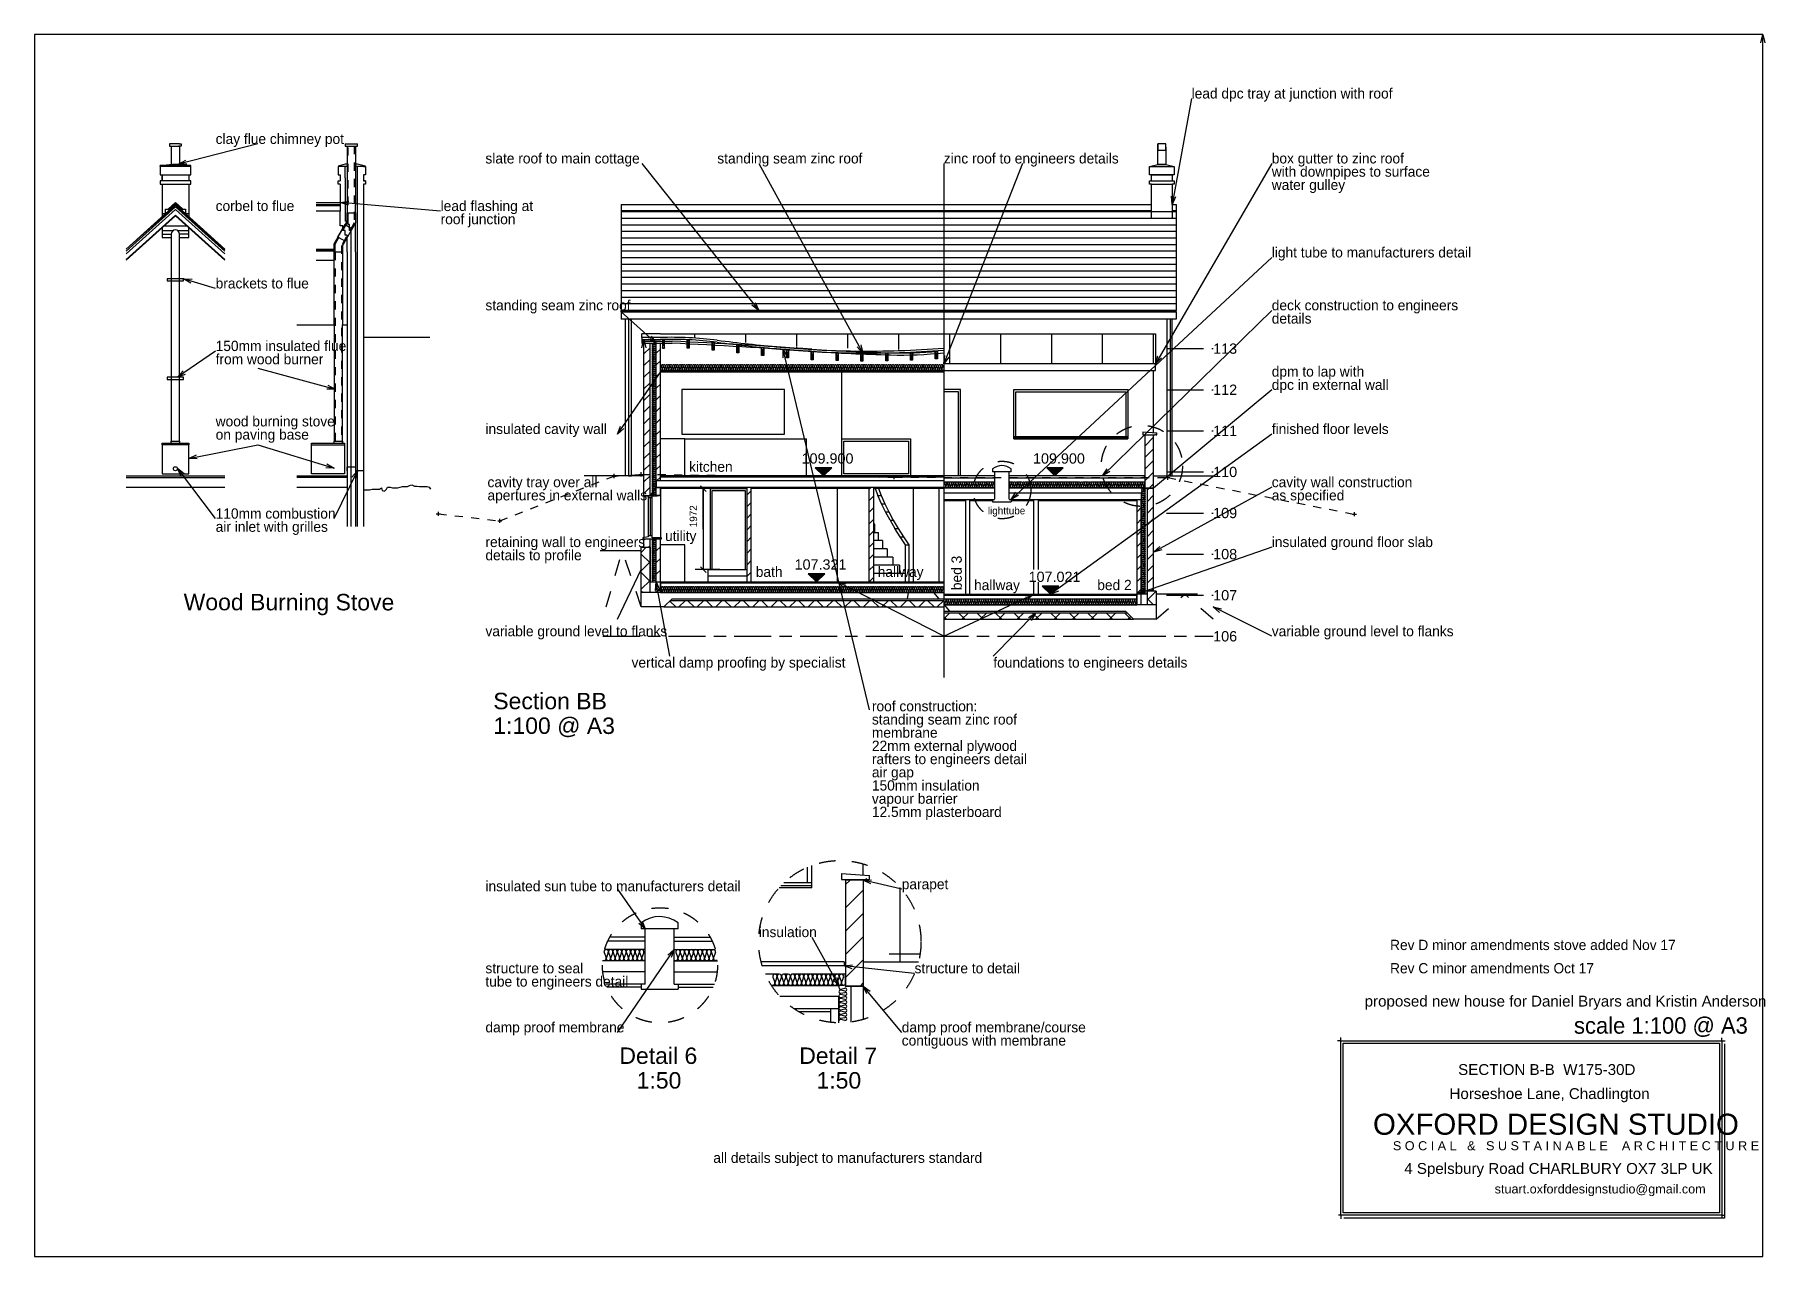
# Model space of a CAD drawing. Header units: millimetres. Extents: x -21022 to 21084, y -14865 to 14865.
import ezdxf

# ---------------------------------------------------------------- set-up
doc = ezdxf.new("R2010")
doc.units = ezdxf.units.MM
for name, pattern in [('BORDER', [16, 13, -1, 1, -1]), ('CENTER', [16, 9, -2, 3, -2]), ('DOT', [16, 4, -4, 4, -4]), ('HIDDEN', [16, 2, -2, 2, -2, 2, -2, 2, -2])]:
    doc.linetypes.add(name, pattern=pattern)
for name, color, linetype, true_color in [('00_-_ELEVATIONS', 7, 'Continuous', 0xffffff), ('00_-_SECTIONS', 7, 'Continuous', 0xffffff), ('1', 7, 'Continuous', 0xffffff), ('NEW_GF', 7, 'Continuous', 0xffffff), ('NEW_LGF', 7, 'Continuous', 0xffffff)]:
    doc.layers.add(name, color=color, linetype=linetype, true_color=true_color)
doc.styles.add('ARIAL', font='ARIAL.TTF', dxfattribs={"height": 0.2})
pattern_1 = [(90, (0, 0), (-1240, 8e-14), [])]
pattern_2 = [(45, (0, 0), (-224.5064, 224.5064), []), (135, (0, 0), (-224.5064, -224.5064), [])]
pattern_3 = [(45, (0, 0), (-141.4214, 141.4214), [])]

# ---------------------------------------------------------------- blocks, each defined once
blk = doc.blocks.new('EFFCEAAC')
at = {"layer": '00_-_ELEVATIONS', "linetype": 'Continuous', "ltscale": 100}
blk.add_hatch(color=15, dxfattribs=at).paths.add_polyline_path([(497, 200), (897, 200), (697, 0)])
at = {"layer": '00_-_ELEVATIONS', "color": 2, "linetype": 'Continuous', "ltscale": 100}
for p, q in [((497, 200), (697, 0)), ((897, 200), (497, 200)), ((697, 0), (897, 200))]:
    blk.add_line(p, q, dxfattribs=at)
at = {"layer": '00_-_ELEVATIONS', "color": 15, "linetype": 'Continuous', "ltscale": 100, "style": 'ARIAL'}
blk.add_text('107.021', height=250, dxfattribs=at).set_placement((163, 300))
at = {"layer": '00_-_ELEVATIONS'}
blk.add_attdef('Sfb', (0, 0), '', height=1, dxfattribs=at)
blk = doc.blocks.new('B28181EC')
at = {"layer": '00_-_ELEVATIONS', "linetype": 'Continuous', "ltscale": 100}
blk.add_hatch(color=15, dxfattribs=at).paths.add_polyline_path([(497, 200), (897, 200), (697, 0)])
at = {"layer": '00_-_ELEVATIONS', "color": 2, "linetype": 'Continuous', "ltscale": 100}
for p, q in [((497, 200), (697, 0)), ((897, 200), (497, 200)), ((697, 0), (897, 200))]:
    blk.add_line(p, q, dxfattribs=at)
at = {"layer": '00_-_ELEVATIONS', "color": 15, "linetype": 'Continuous', "ltscale": 100, "style": 'ARIAL'}
blk.add_text('107.321', height=250, dxfattribs=at).set_placement((163, 300))
at = {"layer": '00_-_ELEVATIONS'}
blk.add_attdef('Sfb', (0, 0), '', height=1, dxfattribs=at)
blk = doc.blocks.new('76634905')
at = {"layer": '00_-_ELEVATIONS', "linetype": 'Continuous', "ltscale": 100}
blk.add_hatch(color=15, dxfattribs=at).paths.add_polyline_path([(497, 200), (897, 200), (697, 0)])
at = {"layer": '00_-_ELEVATIONS', "color": 2, "linetype": 'Continuous', "ltscale": 100}
for p, q in [((497, 200), (697, 0)), ((897, 200), (497, 200)), ((697, 0), (897, 200))]:
    blk.add_line(p, q, dxfattribs=at)
at = {"layer": '00_-_ELEVATIONS', "color": 15, "linetype": 'Continuous', "ltscale": 100, "style": 'ARIAL'}
blk.add_text('109.900', height=250, dxfattribs=at).set_placement((163, 300))
at = {"layer": '00_-_ELEVATIONS'}
blk.add_attdef('Sfb', (0, 0), '', height=1, dxfattribs=at)
blk = doc.blocks.new('F52CE64D')
at = {"layer": '00_-_ELEVATIONS', "linetype": 'Continuous', "ltscale": 100}
blk.add_hatch(color=15, dxfattribs=at).paths.add_polyline_path([(497, 200), (897, 200), (697, 0)])
at = {"layer": '00_-_ELEVATIONS', "color": 2, "linetype": 'Continuous', "ltscale": 100}
for p, q in [((497, 200), (697, 0)), ((897, 200), (497, 200)), ((697, 0), (897, 200))]:
    blk.add_line(p, q, dxfattribs=at)
at = {"layer": '00_-_ELEVATIONS', "color": 15, "linetype": 'Continuous', "ltscale": 100, "style": 'ARIAL'}
blk.add_text('109.900', height=250, dxfattribs=at).set_placement((163, 300))
at = {"layer": '00_-_ELEVATIONS'}
blk.add_attdef('Sfb', (0, 0), '', height=1, dxfattribs=at)
blk = doc.blocks.new('8BD55DBD')
at = {"layer": '00_-_SECTIONS', "color": 1, "linetype": 'Continuous', "ltscale": 100}
blk.add_line((0, 0), (430, 0), dxfattribs=at)
blk = doc.blocks.new('38041BEE')
at = {"layer": '00_-_SECTIONS', "linetype": 'Continuous', "ltscale": 100}
h = blk.add_hatch(dxfattribs=at)
h.set_pattern_fill('_USER', color=1, scale=1240, angle=90, style=0, pattern_type=0)
h.set_pattern_definition(pattern_1)
h.paths.add_polyline_path([(0, 730), (6895, 730), (6895, 385), (4737, 316), (5617, 320), (6497, 358), (2912, 412), (3774, 348), (4637, 317), (1386, 578), (2616, 440), (1386, 578), (846, 629), (304, 648), (0, 645)])
h = blk.add_hatch(dxfattribs=at)
h.set_pattern_fill('_USER', color=1, scale=1240, angle=90, style=0, pattern_type=0)
h.set_pattern_definition(pattern_1)
h.paths.add_polyline_path([(6895, 730), (12050, 730), (12050, 49), (12050, 0), (6895, 0), (6895, 335), (6895, 385)])
at = {"layer": '00_-_SECTIONS', "color": 1, "linetype": 'Continuous', "ltscale": 100}
blk.add_line((6895, 385), (6895, 335), dxfattribs=at)
for centre, radius, start, end in [((257, -8427), 9075, 82.8563, 91.625), ((257, -8427), 9075, 82.8563, 91.625), ((257, -8427), 9025, 82.8563, 91.634), ((257, -8427), 9025, 82.8563, 91.634), ((7268, 47511), 47351, 262.8563, 264.7156), ((7268, 47511), 47351, 262.8563, 264.7156), ((7268, 47511), 47301, 262.8563, 264.7156), ((7268, 47511), 47301, 262.8563, 264.7156), ((5036, 23373), 23110, 264.7156, 269.2588), ((5036, 23373), 23110, 264.7156, 269.2588), ((5036, 23373), 23060, 264.7156, 269.2588), ((5036, 23373), 23060, 264.7156, 269.2588), ((5047, 24224), 23910, 269.2588, 274.4329), ((5047, 24224), 23910, 269.2588, 274.4329), ((5047, 24224), 23960, 269.2588, 274.4236), ((5047, 24224), 23960, 269.2588, 274.4236)]:
    blk.add_arc(centre, radius, start, end, dxfattribs=at)
at = {"layer": '00_-_SECTIONS'}
blk.add_attdef('Sfb', (0, 0), '', height=1, dxfattribs=at)
blk = doc.blocks.new('F72CB633')
at = {"layer": '00_-_SECTIONS', "color": 1, "linetype": 'Continuous', "ltscale": 100}
for p, q in [((1738, 580), (2616, 580)), ((1738, 480), (2667, 480)), ((0, 10), (33, 10)), ((33, 10), (141, 10)), ((37, 207), (83, 83)), ((91, 83), (87, 64)), ((137, 207), (91, 83)), ((141, 10), (249, 10)), ((145, 207), (191, 83)), ((199, 83), (195, 64)), ((245, 207), (199, 83)), ((249, 10), (357, 10)), ((253, 207), (299, 83)), ((307, 83), (303, 64)), ((353, 207), (307, 83)), ((357, 10), (465, 10)), ((361, 207), (407, 83)), ((415, 83), (411, 64)), ((461, 207), (415, 83)), ((465, 10), (573, 10)), ((469, 207), (515, 83)), ((523, 83), (519, 64)), ((569, 207), (523, 83)), ((573, 10), (681, 10)), ((577, 207), (623, 83)), ((631, 83), (627, 64)), ((677, 207), (631, 83)), ((681, 10), (789, 10)), ((685, 207), (731, 83)), ((739, 83), (735, 64)), ((785, 207), (739, 83)), ((789, 10), (897, 10)), ((793, 207), (839, 83)), ((847, 83), (843, 64)), ((893, 207), (847, 83)), ((897, 10), (1005, 10)), ((901, 207), (947, 83)), ((955, 83), (951, 64)), ((1001, 207), (955, 83)), ((1038, 10), (1005, 10)), ((1038, 10), (1038, 10)), ((1738, 10), (1778, 10)), ((1778, 10), (1886, 10)), ((1782, 207), (1829, 83)), ((1836, 83), (1832, 64)), ((1883, 207), (1836, 83)), ((1886, 10), (1994, 10)), ((1890, 207), (1937, 83)), ((1944, 83), (1940, 64)), ((1991, 207), (1944, 83)), ((1994, 10), (2102, 10)), ((1998, 207), (2045, 83)), ((2052, 83), (2048, 64)), ((2099, 207), (2052, 83)), ((2102, 10), (2210, 10)), ((2106, 207), (2153, 83)), ((2160, 83), (2156, 64)), ((2207, 207), (2160, 83)), ((2210, 10), (2318, 10)), ((2214, 207), (2261, 83)), ((2268, 83), (2264, 64)), ((2315, 207), (2268, 83)), ((2318, 10), (2426, 10)), ((2322, 207), (2369, 83)), ((2376, 83), (2372, 64)), ((2423, 207), (2376, 83)), ((2426, 10), (2534, 10)), ((2430, 207), (2477, 83)), ((2484, 83), (2480, 64)), ((2531, 207), (2484, 83)), ((2534, 10), (2642, 10)), ((2538, 207), (2585, 83)), ((2592, 83), (2588, 64)), ((2639, 207), (2592, 83)), ((2642, 10), (2750, 10)), ((2646, 207), (2693, 83)), ((2700, 83), (2696, 64)), ((2747, 207), (2700, 83)), ((2790, 10), (2750, 10)), ((2790, 10), (2790, 10)), ((1738, 0), (2791, 0))]:
    blk.add_line(p, q, dxfattribs=at)
at = {"layer": '00_-_SECTIONS', "color": 4, "linetype": 'BORDER', "ltscale": 100}
blk.add_line((1738, 280), (2741, 280), dxfattribs=at)
at = {"layer": '00_-_SECTIONS', "color": 1, "linetype": 'Continuous', "ltscale": 100}
for centre, start, end in [((87, 226), 90, 200.7966), ((87, 226), 90, 200.7966), ((33, 64), 270, 0), ((33, 64), 270, 0), ((33, 64), 0, 20.7966), ((33, 64), 0, 20.7966), ((87, 226), 339.2034, 90), ((87, 226), 339.2034, 90), ((141, 64), 180, 270), ((141, 64), 180, 270), ((195, 226), 90, 200.7966), ((195, 226), 90, 200.7966), ((141, 64), 270, 0), ((141, 64), 270, 0), ((141, 64), 0, 20.7966), ((141, 64), 0, 20.7966), ((195, 226), 339.2034, 90), ((195, 226), 339.2034, 90), ((249, 64), 180, 270), ((249, 64), 180, 270), ((303, 226), 90, 200.7966), ((303, 226), 90, 200.7966), ((249, 64), 270, 0), ((249, 64), 270, 0), ((249, 64), 0, 20.7966), ((249, 64), 0, 20.7966), ((303, 226), 339.2034, 90), ((303, 226), 339.2034, 90), ((357, 64), 180, 270), ((357, 64), 180, 270), ((411, 226), 90, 200.7966), ((411, 226), 90, 200.7966), ((357, 64), 270, 0), ((357, 64), 270, 0), ((357, 64), 0, 20.7966), ((357, 64), 0, 20.7966), ((411, 226), 339.2034, 90), ((411, 226), 339.2034, 90), ((465, 64), 180, 270), ((465, 64), 180, 270), ((519, 226), 90, 200.7966), ((519, 226), 90, 200.7966), ((465, 64), 270, 0), ((465, 64), 270, 0), ((465, 64), 0, 20.7966), ((465, 64), 0, 20.7966), ((519, 226), 339.2034, 90), ((519, 226), 339.2034, 90), ((573, 64), 180, 270), ((573, 64), 180, 270), ((627, 226), 90, 200.7966), ((627, 226), 90, 200.7966), ((573, 64), 270, 0), ((573, 64), 270, 0), ((573, 64), 0, 20.7966), ((573, 64), 0, 20.7966), ((627, 226), 339.2034, 90), ((627, 226), 339.2034, 90), ((681, 64), 180, 270), ((681, 64), 180, 270), ((735, 226), 90, 200.7966), ((735, 226), 90, 200.7966), ((681, 64), 270, 0), ((681, 64), 270, 0), ((681, 64), 0, 20.7966), ((681, 64), 0, 20.7966), ((735, 226), 339.2034, 90), ((735, 226), 339.2034, 90), ((789, 64), 180, 270), ((789, 64), 180, 270), ((843, 226), 90, 200.7966), ((843, 226), 90, 200.7966), ((789, 64), 270, 0), ((789, 64), 270, 0), ((789, 64), 0, 20.7966), ((789, 64), 0, 20.7966), ((843, 226), 339.2034, 90), ((843, 226), 339.2034, 90), ((897, 64), 180, 270), ((897, 64), 180, 270), ((951, 226), 90, 200.7966), ((951, 226), 90, 200.7966), ((897, 64), 270, 0), ((897, 64), 270, 0), ((897, 64), 0, 20.7966), ((897, 64), 0, 20.7966), ((951, 226), 339.2034, 90), ((951, 226), 339.2034, 90), ((1005, 64), 180, 270), ((1005, 64), 180, 270), ((1832, 226), 90, 200.7966), ((1832, 226), 90, 200.7966), ((1778, 64), 270, 0), ((1778, 64), 270, 0), ((1778, 64), 0, 20.7966), ((1778, 64), 0, 20.7966), ((1832, 226), 339.2034, 90), ((1832, 226), 339.2034, 90), ((1886, 64), 180, 270), ((1886, 64), 180, 270), ((1940, 226), 90, 200.7966), ((1940, 226), 90, 200.7966), ((1886, 64), 270, 0), ((1886, 64), 270, 0), ((1886, 64), 0, 20.7966), ((1886, 64), 0, 20.7966), ((1940, 226), 339.2034, 90), ((1940, 226), 339.2034, 90), ((1994, 64), 180, 270), ((1994, 64), 180, 270), ((2048, 226), 90, 200.7966), ((2048, 226), 90, 200.7966), ((1994, 64), 270, 0), ((1994, 64), 270, 0), ((1994, 64), 0, 20.7966), ((1994, 64), 0, 20.7966), ((2048, 226), 339.2034, 90), ((2048, 226), 339.2034, 90), ((2102, 64), 180, 270), ((2102, 64), 180, 270), ((2156, 226), 90, 200.7966), ((2156, 226), 90, 200.7966), ((2102, 64), 270, 0), ((2102, 64), 270, 0), ((2102, 64), 0, 20.7966), ((2102, 64), 0, 20.7966), ((2156, 226), 339.2034, 90), ((2156, 226), 339.2034, 90), ((2210, 64), 180, 270), ((2210, 64), 180, 270), ((2264, 226), 90, 200.7966), ((2264, 226), 90, 200.7966), ((2210, 64), 270, 0), ((2210, 64), 270, 0), ((2210, 64), 0, 20.7966), ((2210, 64), 0, 20.7966), ((2264, 226), 339.2034, 90), ((2264, 226), 339.2034, 90), ((2318, 64), 180, 270), ((2318, 64), 180, 270), ((2372, 226), 90, 200.7966), ((2372, 226), 90, 200.7966), ((2318, 64), 270, 0), ((2318, 64), 270, 0), ((2318, 64), 0, 20.7966), ((2318, 64), 0, 20.7966), ((2372, 226), 339.2034, 90), ((2372, 226), 339.2034, 90), ((2426, 64), 180, 270), ((2426, 64), 180, 270), ((2480, 226), 90, 200.7966), ((2480, 226), 90, 200.7966), ((2426, 64), 270, 0), ((2426, 64), 270, 0), ((2426, 64), 0, 20.7966), ((2426, 64), 0, 20.7966), ((2480, 226), 339.2034, 90), ((2480, 226), 339.2034, 90), ((2534, 64), 180, 270), ((2534, 64), 180, 270), ((2588, 226), 90, 200.7966), ((2588, 226), 90, 200.7966), ((2534, 64), 270, 0), ((2534, 64), 270, 0), ((2534, 64), 0, 20.7966), ((2534, 64), 0, 20.7966), ((2588, 226), 339.2034, 90), ((2588, 226), 339.2034, 90), ((2642, 64), 180, 270), ((2642, 64), 180, 270), ((2696, 226), 90, 200.7966), ((2696, 226), 90, 200.7966), ((2642, 64), 270, 0), ((2642, 64), 270, 0), ((2642, 64), 0, 20.7966), ((2642, 64), 0, 20.7966), ((2696, 226), 339.2034, 90), ((2696, 226), 339.2034, 90), ((2750, 64), 180, 270), ((2750, 64), 180, 270)]:
    blk.add_arc(centre, 54, start, end, dxfattribs=at)
blk = doc.blocks.new('DF5E6A69')
at = {"layer": '00_-_SECTIONS', "color": 2, "linetype": 'Continuous', "ltscale": 100}
for p, q in [((29, 2272), (96, 2104)), ((109, 2272), (175, 2104)), ((186, 1903), (96, 2104)), ((96, 2104), (175, 2104)), ((175, 2104), (264, 1903)), ((285, 1703), (186, 1903)), ((186, 1903), (264, 1903)), ((264, 1903), (363, 1703)), ((393, 1502), (285, 1703)), ((285, 1703), (363, 1703)), ((363, 1703), (472, 1502)), ((19, 1407), (0, 1407)), ((19, 1206), (19, 1407)), ((393, 1502), (511, 1301)), ((393, 1502), (472, 1502)), ((472, 1502), (589, 1301)), ((637, 1101), (511, 1301)), ((511, 1301), (589, 1301)), ((589, 1301), (716, 1101)), ((0, 1206), (108, 1206)), ((210, 1005), (0, 1005)), ((108, 1005), (108, 1206)), ((210, 1005), (210, 805)), ((772, 900), (637, 1101)), ((637, 1101), (716, 1101)), ((716, 1101), (851, 900)), ((772, 0), (772, 900)), ((772, 900), (851, 900)), ((851, 900), (851, 0)), ((323, 805), (0, 805)), ((463, 604), (0, 604)), ((323, 805), (323, 604)), ((463, 604), (463, 404)), ((623, 404), (0, 404)), ((772, 203), (0, 203)), ((623, 404), (623, 203))]:
    blk.add_line(p, q, dxfattribs=at)
at = {"layer": '00_-_SECTIONS'}
blk.add_attdef('Sfb', (0, 0), '', height=1, dxfattribs=at)
blk = doc.blocks.new('3FF84981')
at = {"layer": '00_-_SECTIONS', "color": 2, "linetype": 'Continuous', "ltscale": 100}
for p, q in [((0, 0), (0, 197)), ((0, 197), (50, 197)), ((50, 197), (50, 0)), ((50, 0), (0, 0))]:
    blk.add_line(p, q, dxfattribs=at)
at = {"layer": '00_-_SECTIONS', "color": 1, "linetype": 'Continuous', "ltscale": 100}
for p, q in [((50, 197), (0, 0)), ((50, 0), (0, 197))]:
    blk.add_line(p, q, dxfattribs=at)
at = {"layer": '00_-_SECTIONS'}
blk.add_attdef('Sfb', (0, 0), '', height=1, dxfattribs=at)
blk = doc.blocks.new('AEE9325B')
at = {"layer": '00_-_SECTIONS', "color": 2, "linetype": 'Continuous', "ltscale": 100}
for p, q in [((0, 0), (0, 197)), ((0, 197), (50, 197)), ((50, 197), (50, 0)), ((50, 0), (0, 0))]:
    blk.add_line(p, q, dxfattribs=at)
at = {"layer": '00_-_SECTIONS', "color": 1, "linetype": 'Continuous', "ltscale": 100}
for p, q in [((50, 197), (0, 0)), ((50, 0), (0, 197))]:
    blk.add_line(p, q, dxfattribs=at)
at = {"layer": '00_-_SECTIONS'}
blk.add_attdef('Sfb', (0, 0), '', height=1, dxfattribs=at)
blk = doc.blocks.new('8BE38DD1')
at = {"layer": '1', "color": 1, "linetype": 'Continuous', "ltscale": 100}
for p, q in [((323, 4328), (237, 4328)), ((323, 4328), (323, 4414)), ((323, 4328), (9586, 4328)), ((323, 86), (323, 4328)), ((379, 143), (379, 4271)), ((379, 4271), (9530, 4271)), ((9530, 4271), (9530, 143)), ((9586, 4328), (9586, 4405)), ((9586, 4328), (9673, 4328)), ((9586, 4328), (9586, 86)), ((9653, 4261), (9653, 20)), ((323, 86), (261, 86)), ((323, 86), (323, 0)), ((9586, 86), (323, 86)), ((9530, 143), (379, 143)), ((9653, 20), (389, 20)), ((9586, 86), (9586, 9)), ((9586, 86), (9648, 86))]:
    blk.add_line(p, q, dxfattribs=at)
at = {"layer": '1', "color": 8, "linetype": 'Continuous', "ltscale": 100, "style": 'ARIAL'}
for s, p in [('proposed new house for Daniel Bryars and Kristin Anderson', (898, 5166)), ('Horseshoe Lane, Chadlington', (2963, 2915))]:
    blk.add_text(s, height=263.34, dxfattribs=at).set_placement(p)
at = {"layer": '1', "color": 15, "linetype": 'Continuous', "ltscale": 100}
blk.add_text('scale 1:100 @ A3', height=400, dxfattribs=at).set_placement((5991, 4505))
at = {"layer": '1', "color": 15, "linetype": 'Continuous', "ltscale": 100, "style": 'ARIAL'}
for s, height, p in [('SECTION B-B  W175-30D', 263.34, (3173, 3501)), ('OXFORD DESIGN STUDIO', 512.05, (1101, 2046)), ('S O C I A L   &   S U S T A I N A B L E    A R C H I T E C T U R E', 219.45, (1586, 1669)), ('4 Spelsbury Road CHARLBURY OX7 3LP UK', 263.34, (1862, 1094)), ('stuart.oxforddesignstudio@gmail.com', 219.45, (4062, 618))]:
    blk.add_text(s, height=height, dxfattribs=at).set_placement(p)
blk = doc.blocks.new('D50AEB9E')
at = {"layer": '1', "color": 2, "linetype": 'DOT', "ltscale": 100}
blk.add_circle((700, 700), 700, dxfattribs=at)
blk.add_arc((700, 700), 700, 0, 0, dxfattribs=at)
blk = doc.blocks.new('66F229CF')
at = {"layer": '00_-_SECTIONS', "color": 2, "linetype": 'Continuous', "ltscale": 100}
for p, q in [((0, 0), (0, 197)), ((0, 197), (50, 197)), ((50, 0), (0, 0)), ((50, 197), (50, 0))]:
    blk.add_line(p, q, dxfattribs=at)
at = {"layer": '00_-_SECTIONS', "color": 1, "linetype": 'Continuous', "ltscale": 100}
for p, q in [((50, 197), (0, 0)), ((50, 0), (0, 197))]:
    blk.add_line(p, q, dxfattribs=at)
at = {"layer": '00_-_SECTIONS'}
blk.add_attdef('Sfb', (0, 0), '', height=1, dxfattribs=at)
blk = doc.blocks.new('13E8AF35')
at = {"layer": 'NEW_GF', "color": 1, "linetype": 'Continuous', "ltscale": 100}
for p, q in [((0, 29730), (0, 0)), ((42045, 29730), (0, 29730)), ((42045, 0), (42045, 29730)), ((0, 0), (42045, 0))]:
    blk.add_line(p, q, dxfattribs=at)
at = {"layer": 'NEW_GF'}
blk.add_attdef('Sfb', (0, 0), '', height=1, dxfattribs=at)
blk = doc.blocks.new('955AF3F5')
at = {"layer": '00_-_SECTIONS', "color": 1, "linetype": 'Continuous', "ltscale": 100}
for p, q in [((3, 98), (26, 37)), ((30, 37), (28, 27)), ((53, 98), (30, 37)), ((57, 98), (80, 37)), ((84, 37), (82, 27)), ((107, 98), (84, 37)), ((111, 98), (134, 37)), ((138, 37), (136, 27)), ((161, 98), (138, 37)), ((165, 98), (188, 37)), ((192, 37), (190, 27)), ((215, 98), (192, 37)), ((219, 98), (242, 37)), ((246, 37), (244, 27)), ((269, 98), (246, 37)), ((273, 98), (296, 37)), ((300, 37), (298, 27)), ((323, 98), (300, 37)), ((327, 98), (350, 37)), ((354, 37), (352, 27)), ((377, 98), (354, 37)), ((381, 98), (404, 37)), ((408, 37), (406, 27)), ((431, 98), (408, 37)), ((435, 98), (458, 37)), ((462, 37), (460, 27)), ((485, 98), (462, 37)), ((489, 98), (512, 37)), ((516, 37), (514, 27)), ((539, 98), (516, 37)), ((543, 98), (566, 37)), ((570, 37), (568, 27)), ((593, 98), (570, 37)), ((597, 98), (620, 37)), ((624, 37), (622, 27)), ((647, 98), (624, 37)), ((651, 98), (674, 37)), ((678, 37), (676, 27)), ((701, 98), (678, 37)), ((705, 98), (728, 37)), ((732, 37), (730, 27)), ((755, 98), (732, 37)), ((759, 98), (782, 37)), ((786, 37), (784, 27)), ((809, 98), (786, 37)), ((813, 98), (836, 37)), ((840, 37), (838, 27)), ((863, 98), (840, 37)), ((867, 98), (890, 37)), ((894, 37), (892, 27)), ((917, 98), (894, 37)), ((921, 98), (944, 37)), ((948, 37), (946, 27)), ((971, 98), (948, 37)), ((975, 98), (998, 37)), ((1002, 37), (1000, 27)), ((1025, 98), (1002, 37)), ((1029, 98), (1052, 37)), ((1056, 37), (1054, 27)), ((1079, 98), (1056, 37)), ((1083, 98), (1106, 37)), ((1110, 37), (1108, 27)), ((1133, 98), (1110, 37)), ((1137, 98), (1160, 37)), ((1164, 37), (1162, 27)), ((1187, 98), (1164, 37)), ((1191, 98), (1214, 37)), ((1218, 37), (1216, 27)), ((1241, 98), (1218, 37)), ((1245, 98), (1268, 37)), ((1272, 37), (1270, 27)), ((1295, 98), (1272, 37)), ((1299, 98), (1322, 37)), ((1326, 37), (1324, 27)), ((1349, 98), (1326, 37)), ((1353, 98), (1376, 37)), ((1380, 37), (1378, 27)), ((1403, 98), (1380, 37)), ((1407, 98), (1430, 37)), ((1434, 37), (1432, 27)), ((1457, 98), (1434, 37)), ((1461, 98), (1484, 37)), ((1488, 37), (1486, 27)), ((1511, 98), (1488, 37)), ((1515, 98), (1538, 37)), ((1542, 37), (1540, 27)), ((1565, 98), (1542, 37)), ((1569, 98), (1592, 37)), ((1596, 37), (1594, 27)), ((1619, 98), (1596, 37)), ((1623, 98), (1646, 37)), ((1650, 37), (1648, 27)), ((1673, 98), (1650, 37)), ((1677, 98), (1700, 37)), ((1704, 37), (1702, 27)), ((1727, 98), (1704, 37)), ((1731, 98), (1754, 37)), ((1758, 37), (1756, 27)), ((1781, 98), (1758, 37)), ((1785, 98), (1808, 37)), ((1812, 37), (1810, 27)), ((1835, 98), (1812, 37)), ((1839, 98), (1862, 37)), ((1866, 37), (1864, 27)), ((1889, 98), (1866, 37)), ((1893, 98), (1916, 37)), ((1920, 37), (1918, 27)), ((1943, 98), (1920, 37)), ((1947, 98), (1970, 37)), ((1974, 37), (1972, 27)), ((1997, 98), (1974, 37)), ((2001, 98), (2024, 37)), ((2028, 37), (2026, 27)), ((2051, 98), (2028, 37)), ((2055, 98), (2078, 37)), ((2082, 37), (2080, 27)), ((2105, 98), (2082, 37)), ((2109, 98), (2132, 37)), ((2136, 37), (2134, 27)), ((2159, 98), (2136, 37)), ((2163, 98), (2186, 37)), ((2190, 37), (2188, 27)), ((2213, 98), (2190, 37)), ((2217, 98), (2240, 37)), ((2244, 37), (2242, 27)), ((2267, 98), (2244, 37)), ((2271, 98), (2294, 37)), ((2298, 37), (2296, 27)), ((2321, 98), (2298, 37)), ((2325, 98), (2348, 37)), ((2352, 37), (2350, 27)), ((2375, 98), (2352, 37)), ((2379, 98), (2402, 37)), ((2406, 37), (2404, 27)), ((2429, 98), (2406, 37)), ((2433, 98), (2456, 37)), ((2460, 37), (2458, 27)), ((2483, 98), (2460, 37)), ((2487, 98), (2510, 37)), ((2514, 37), (2512, 27)), ((2537, 98), (2514, 37)), ((2541, 98), (2564, 37)), ((2568, 37), (2566, 27)), ((2591, 98), (2568, 37)), ((2595, 98), (2618, 37)), ((2622, 37), (2620, 27)), ((2645, 98), (2622, 37)), ((2649, 98), (2672, 37)), ((2676, 37), (2674, 27)), ((2699, 98), (2676, 37)), ((2703, 98), (2726, 37)), ((2730, 37), (2728, 27)), ((2753, 98), (2730, 37)), ((2757, 98), (2780, 37)), ((2784, 37), (2782, 27)), ((2807, 98), (2784, 37)), ((2811, 98), (2834, 37)), ((2838, 37), (2836, 27)), ((2861, 98), (2838, 37)), ((2865, 98), (2888, 37)), ((2892, 37), (2890, 27)), ((2915, 98), (2892, 37)), ((2919, 98), (2942, 37)), ((2946, 37), (2944, 27)), ((2969, 98), (2946, 37)), ((2973, 98), (2996, 37)), ((3000, 37), (2998, 27)), ((3023, 98), (3000, 37)), ((3027, 98), (3050, 37)), ((3054, 37), (3052, 27)), ((3077, 98), (3054, 37)), ((3081, 98), (3104, 37)), ((3108, 37), (3106, 27)), ((3131, 98), (3108, 37)), ((3135, 98), (3158, 37)), ((3162, 37), (3160, 27)), ((3185, 98), (3162, 37)), ((3189, 98), (3212, 37)), ((3216, 37), (3214, 27)), ((3239, 98), (3216, 37)), ((3243, 98), (3266, 37)), ((3270, 37), (3268, 27)), ((3293, 98), (3270, 37)), ((3297, 98), (3320, 37)), ((3324, 37), (3322, 27)), ((3347, 98), (3324, 37)), ((3351, 98), (3374, 37)), ((3378, 37), (3376, 27)), ((3401, 98), (3378, 37)), ((3405, 98), (3428, 37)), ((3432, 37), (3430, 27)), ((3455, 98), (3432, 37)), ((3459, 98), (3482, 37)), ((3486, 37), (3484, 27)), ((3509, 98), (3486, 37)), ((3513, 98), (3536, 37)), ((3540, 37), (3538, 27)), ((3563, 98), (3540, 37)), ((3567, 98), (3590, 37)), ((3594, 37), (3592, 27)), ((3617, 98), (3594, 37)), ((3621, 98), (3644, 37)), ((3648, 37), (3646, 27)), ((3671, 98), (3648, 37)), ((3675, 98), (3698, 37)), ((3702, 37), (3700, 27)), ((3725, 98), (3702, 37)), ((3729, 98), (3752, 37)), ((3756, 37), (3754, 27)), ((3779, 98), (3756, 37)), ((3783, 98), (3806, 37)), ((3810, 37), (3808, 27)), ((3833, 98), (3810, 37)), ((3837, 98), (3860, 37)), ((3864, 37), (3862, 27)), ((3887, 98), (3864, 37)), ((3891, 98), (3914, 37)), ((3918, 37), (3916, 27)), ((3941, 98), (3918, 37)), ((3945, 98), (3968, 37)), ((3972, 37), (3970, 27)), ((3995, 98), (3972, 37)), ((3999, 98), (4022, 37)), ((4026, 37), (4024, 27)), ((4049, 98), (4026, 37)), ((4053, 98), (4076, 37)), ((4080, 37), (4078, 27)), ((4103, 98), (4080, 37)), ((4107, 98), (4130, 37)), ((4134, 37), (4132, 27)), ((4157, 98), (4134, 37)), ((4161, 98), (4184, 37)), ((4188, 37), (4186, 27)), ((4211, 98), (4188, 37)), ((4215, 98), (4238, 37)), ((4242, 37), (4240, 27)), ((4265, 98), (4242, 37)), ((4269, 98), (4292, 37)), ((4296, 37), (4294, 27)), ((4319, 98), (4296, 37)), ((4323, 98), (4346, 37)), ((4350, 37), (4348, 27)), ((4373, 98), (4350, 37)), ((4377, 98), (4400, 37)), ((4404, 37), (4402, 27)), ((4427, 98), (4404, 37)), ((4431, 98), (4454, 37)), ((4458, 37), (4456, 27)), ((4481, 98), (4458, 37)), ((4485, 98), (4508, 37)), ((4512, 37), (4510, 27)), ((4535, 98), (4512, 37)), ((4539, 98), (4562, 37)), ((4566, 37), (4564, 27)), ((4589, 98), (4566, 37)), ((4593, 98), (4616, 37)), ((4620, 37), (4618, 27)), ((4643, 98), (4620, 37)), ((4647, 98), (4670, 37)), ((4674, 37), (4672, 27)), ((4697, 98), (4674, 37)), ((0, 0), (1, 0)), ((1, 0), (55, 0)), ((55, 0), (109, 0)), ((109, 0), (163, 0)), ((163, 0), (217, 0)), ((217, 0), (271, 0)), ((271, 0), (325, 0)), ((325, 0), (379, 0)), ((379, 0), (433, 0)), ((433, 0), (487, 0)), ((487, 0), (541, 0)), ((541, 0), (595, 0)), ((595, 0), (649, 0)), ((649, 0), (703, 0)), ((703, 0), (757, 0)), ((757, 0), (811, 0)), ((811, 0), (865, 0)), ((865, 0), (919, 0)), ((919, 0), (973, 0)), ((973, 0), (1027, 0)), ((1027, 0), (1081, 0)), ((1081, 0), (1135, 0)), ((1135, 0), (1189, 0)), ((1189, 0), (1243, 0)), ((1243, 0), (1297, 0)), ((1297, 0), (1351, 0)), ((1351, 0), (1405, 0)), ((1405, 0), (1459, 0)), ((1459, 0), (1513, 0)), ((1513, 0), (1567, 0)), ((1567, 0), (1621, 0)), ((1621, 0), (1675, 0)), ((1675, 0), (1729, 0)), ((1729, 0), (1783, 0)), ((1783, 0), (1837, 0)), ((1837, 0), (1891, 0)), ((1891, 0), (1945, 0)), ((1945, 0), (1999, 0)), ((1999, 0), (2053, 0)), ((2053, 0), (2107, 0)), ((2107, 0), (2161, 0)), ((2161, 0), (2215, 0)), ((2215, 0), (2269, 0)), ((2269, 0), (2323, 0)), ((2323, 0), (2377, 0)), ((2377, 0), (2431, 0)), ((2431, 0), (2485, 0)), ((2485, 0), (2539, 0)), ((2539, 0), (2593, 0)), ((2593, 0), (2647, 0)), ((2647, 0), (2701, 0)), ((2701, 0), (2755, 0)), ((2755, 0), (2809, 0)), ((2809, 0), (2863, 0)), ((2863, 0), (2917, 0)), ((2917, 0), (2971, 0)), ((2971, 0), (3025, 0)), ((3025, 0), (3079, 0)), ((3079, 0), (3133, 0)), ((3133, 0), (3187, 0)), ((3187, 0), (3241, 0)), ((3241, 0), (3295, 0)), ((3295, 0), (3349, 0)), ((3349, 0), (3403, 0)), ((3403, 0), (3457, 0)), ((3457, 0), (3511, 0)), ((3511, 0), (3565, 0)), ((3565, 0), (3619, 0)), ((3619, 0), (3673, 0)), ((3673, 0), (3727, 0)), ((3727, 0), (3781, 0)), ((3781, 0), (3835, 0)), ((3835, 0), (3889, 0)), ((3889, 0), (3943, 0)), ((3943, 0), (3997, 0)), ((3997, 0), (4051, 0)), ((4051, 0), (4105, 0)), ((4105, 0), (4159, 0)), ((4159, 0), (4213, 0)), ((4213, 0), (4267, 0)), ((4267, 0), (4321, 0)), ((4321, 0), (4375, 0)), ((4375, 0), (4429, 0)), ((4429, 0), (4483, 0)), ((4483, 0), (4537, 0)), ((4537, 0), (4591, 0)), ((4591, 0), (4645, 0)), ((4645, 0), (4699, 0)), ((4700, 0), (4699, 0)), ((4700, 0), (4700, 0))]:
    blk.add_line(p, q, dxfattribs=at)
for centre, start, end in [((28, 108), 90, 200.7966), ((28, 108), 90, 200.7966), ((1, 27), 270, 0), ((1, 27), 270, 0), ((1, 27), 0, 20.7966), ((1, 27), 0, 20.7966), ((28, 108), 339.2034, 90), ((28, 108), 339.2034, 90), ((55, 27), 180, 270), ((55, 27), 180, 270), ((82, 108), 90, 200.7966), ((82, 108), 90, 200.7966), ((55, 27), 270, 0), ((55, 27), 270, 0), ((55, 27), 0, 20.7966), ((55, 27), 0, 20.7966), ((82, 108), 339.2034, 90), ((82, 108), 339.2034, 90), ((109, 27), 180, 270), ((109, 27), 180, 270), ((136, 108), 90, 200.7966), ((136, 108), 90, 200.7966), ((109, 27), 270, 0), ((109, 27), 270, 0), ((109, 27), 0, 20.7966), ((109, 27), 0, 20.7966), ((136, 108), 339.2034, 90), ((136, 108), 339.2034, 90), ((163, 27), 180, 270), ((163, 27), 180, 270), ((190, 108), 90, 200.7966), ((190, 108), 90, 200.7966), ((163, 27), 270, 0), ((163, 27), 270, 0), ((163, 27), 0, 20.7966), ((163, 27), 0, 20.7966), ((190, 108), 339.2034, 90), ((190, 108), 339.2034, 90), ((217, 27), 180, 270), ((217, 27), 180, 270), ((244, 108), 90, 200.7966), ((244, 108), 90, 200.7966), ((217, 27), 270, 0), ((217, 27), 270, 0), ((217, 27), 0, 20.7966), ((217, 27), 0, 20.7966), ((244, 108), 339.2034, 90), ((244, 108), 339.2034, 90), ((271, 27), 180, 270), ((271, 27), 180, 270), ((298, 108), 90, 200.7966), ((298, 108), 90, 200.7966), ((271, 27), 270, 0), ((271, 27), 270, 0), ((271, 27), 0, 20.7966), ((271, 27), 0, 20.7966), ((298, 108), 339.2034, 90), ((298, 108), 339.2034, 90), ((325, 27), 180, 270), ((325, 27), 180, 270), ((352, 108), 90, 200.7966), ((352, 108), 90, 200.7966), ((325, 27), 270, 0), ((325, 27), 270, 0), ((325, 27), 0, 20.7966), ((325, 27), 0, 20.7966), ((352, 108), 339.2034, 90), ((352, 108), 339.2034, 90), ((379, 27), 180, 270), ((379, 27), 180, 270), ((406, 108), 90, 200.7966), ((406, 108), 90, 200.7966), ((379, 27), 270, 0), ((379, 27), 270, 0), ((379, 27), 0, 20.7966), ((379, 27), 0, 20.7966), ((406, 108), 339.2034, 90), ((406, 108), 339.2034, 90), ((433, 27), 180, 270), ((433, 27), 180, 270), ((460, 108), 90, 200.7966), ((460, 108), 90, 200.7966), ((433, 27), 270, 0), ((433, 27), 270, 0), ((433, 27), 0, 20.7966), ((433, 27), 0, 20.7966), ((460, 108), 339.2034, 90), ((460, 108), 339.2034, 90), ((487, 27), 180, 270), ((487, 27), 180, 270), ((514, 108), 90, 200.7966), ((514, 108), 90, 200.7966), ((487, 27), 270, 0), ((487, 27), 270, 0), ((487, 27), 0, 20.7966), ((487, 27), 0, 20.7966), ((514, 108), 339.2034, 90), ((514, 108), 339.2034, 90), ((541, 27), 180, 270), ((541, 27), 180, 270), ((568, 108), 90, 200.7966), ((568, 108), 90, 200.7966), ((541, 27), 270, 0), ((541, 27), 270, 0), ((541, 27), 0, 20.7966), ((541, 27), 0, 20.7966), ((568, 108), 339.2034, 90), ((568, 108), 339.2034, 90), ((595, 27), 180, 270), ((595, 27), 180, 270), ((622, 108), 90, 200.7966), ((622, 108), 90, 200.7966), ((595, 27), 270, 0), ((595, 27), 270, 0), ((595, 27), 0, 20.7966), ((595, 27), 0, 20.7966), ((622, 108), 339.2034, 90), ((622, 108), 339.2034, 90), ((649, 27), 180, 270), ((649, 27), 180, 270), ((676, 108), 90, 200.7966), ((676, 108), 90, 200.7966), ((649, 27), 270, 0), ((649, 27), 270, 0), ((649, 27), 0, 20.7966), ((649, 27), 0, 20.7966), ((676, 108), 339.2034, 90), ((676, 108), 339.2034, 90), ((703, 27), 180, 270), ((703, 27), 180, 270), ((730, 108), 90, 200.7966), ((730, 108), 90, 200.7966), ((703, 27), 270, 0), ((703, 27), 270, 0), ((703, 27), 0, 20.7966), ((703, 27), 0, 20.7966), ((730, 108), 339.2034, 90), ((730, 108), 339.2034, 90), ((757, 27), 180, 270), ((757, 27), 180, 270), ((784, 108), 90, 200.7966), ((784, 108), 90, 200.7966), ((757, 27), 270, 0), ((757, 27), 270, 0), ((757, 27), 0, 20.7966), ((757, 27), 0, 20.7966), ((784, 108), 339.2034, 90), ((784, 108), 339.2034, 90), ((811, 27), 180, 270), ((811, 27), 180, 270), ((838, 108), 90, 200.7966), ((838, 108), 90, 200.7966), ((811, 27), 270, 0), ((811, 27), 270, 0), ((811, 27), 0, 20.7966), ((811, 27), 0, 20.7966), ((838, 108), 339.2034, 90), ((838, 108), 339.2034, 90), ((865, 27), 180, 270), ((865, 27), 180, 270), ((892, 108), 90, 200.7966), ((892, 108), 90, 200.7966), ((865, 27), 270, 0), ((865, 27), 270, 0), ((865, 27), 0, 20.7966), ((865, 27), 0, 20.7966), ((892, 108), 339.2034, 90), ((892, 108), 339.2034, 90), ((919, 27), 180, 270), ((919, 27), 180, 270), ((946, 108), 90, 200.7966), ((946, 108), 90, 200.7966), ((919, 27), 270, 0), ((919, 27), 270, 0), ((919, 27), 0, 20.7966), ((919, 27), 0, 20.7966), ((946, 108), 339.2034, 90), ((946, 108), 339.2034, 90), ((973, 27), 180, 270), ((973, 27), 180, 270), ((1000, 108), 90, 200.7966), ((1000, 108), 90, 200.7966), ((973, 27), 270, 0), ((973, 27), 270, 0), ((973, 27), 0, 20.7966), ((973, 27), 0, 20.7966), ((1000, 108), 339.2034, 90), ((1000, 108), 339.2034, 90), ((1027, 27), 180, 270), ((1027, 27), 180, 270), ((1054, 108), 90, 200.7966), ((1054, 108), 90, 200.7966), ((1027, 27), 270, 0), ((1027, 27), 270, 0), ((1027, 27), 0, 20.7966), ((1027, 27), 0, 20.7966), ((1054, 108), 339.2034, 90), ((1054, 108), 339.2034, 90), ((1081, 27), 180, 270), ((1081, 27), 180, 270), ((1108, 108), 90, 200.7966), ((1108, 108), 90, 200.7966), ((1081, 27), 270, 0), ((1081, 27), 270, 0), ((1081, 27), 0, 20.7966), ((1081, 27), 0, 20.7966), ((1108, 108), 339.2034, 90), ((1108, 108), 339.2034, 90), ((1135, 27), 180, 270), ((1135, 27), 180, 270), ((1162, 108), 90, 200.7966), ((1162, 108), 90, 200.7966), ((1135, 27), 270, 0), ((1135, 27), 270, 0), ((1135, 27), 0, 20.7966), ((1135, 27), 0, 20.7966), ((1162, 108), 339.2034, 90), ((1162, 108), 339.2034, 90), ((1189, 27), 180, 270), ((1189, 27), 180, 270), ((1216, 108), 90, 200.7966), ((1216, 108), 90, 200.7966), ((1189, 27), 270, 0), ((1189, 27), 270, 0), ((1189, 27), 0, 20.7966), ((1189, 27), 0, 20.7966), ((1216, 108), 339.2034, 90), ((1216, 108), 339.2034, 90), ((1243, 27), 180, 270), ((1243, 27), 180, 270), ((1270, 108), 90, 200.7966), ((1270, 108), 90, 200.7966), ((1243, 27), 270, 0), ((1243, 27), 270, 0), ((1243, 27), 0, 20.7966), ((1243, 27), 0, 20.7966), ((1270, 108), 339.2034, 90), ((1270, 108), 339.2034, 90), ((1297, 27), 180, 270), ((1297, 27), 180, 270), ((1324, 108), 90, 200.7966), ((1324, 108), 90, 200.7966), ((1297, 27), 270, 0), ((1297, 27), 270, 0), ((1297, 27), 0, 20.7966), ((1297, 27), 0, 20.7966), ((1324, 108), 339.2034, 90), ((1324, 108), 339.2034, 90), ((1351, 27), 180, 270), ((1351, 27), 180, 270), ((1378, 108), 90, 200.7966), ((1378, 108), 90, 200.7966), ((1351, 27), 270, 0), ((1351, 27), 270, 0), ((1351, 27), 0, 20.7966), ((1351, 27), 0, 20.7966), ((1378, 108), 339.2034, 90), ((1378, 108), 339.2034, 90), ((1405, 27), 180, 270), ((1405, 27), 180, 270), ((1432, 108), 90, 200.7966), ((1432, 108), 90, 200.7966), ((1405, 27), 270, 0), ((1405, 27), 270, 0), ((1405, 27), 0, 20.7966), ((1405, 27), 0, 20.7966), ((1432, 108), 339.2034, 90), ((1432, 108), 339.2034, 90), ((1459, 27), 180, 270), ((1459, 27), 180, 270), ((1486, 108), 90, 200.7966), ((1486, 108), 90, 200.7966), ((1459, 27), 270, 0), ((1459, 27), 270, 0), ((1459, 27), 0, 20.7966), ((1459, 27), 0, 20.7966), ((1486, 108), 339.2034, 90), ((1486, 108), 339.2034, 90), ((1513, 27), 180, 270), ((1513, 27), 180, 270), ((1540, 108), 90, 200.7966), ((1540, 108), 90, 200.7966), ((1513, 27), 270, 0), ((1513, 27), 270, 0), ((1513, 27), 0, 20.7966), ((1513, 27), 0, 20.7966), ((1540, 108), 339.2034, 90), ((1540, 108), 339.2034, 90), ((1567, 27), 180, 270), ((1567, 27), 180, 270), ((1594, 108), 90, 200.7966), ((1594, 108), 90, 200.7966), ((1567, 27), 270, 0), ((1567, 27), 270, 0), ((1567, 27), 0, 20.7966), ((1567, 27), 0, 20.7966), ((1594, 108), 339.2034, 90), ((1594, 108), 339.2034, 90), ((1621, 27), 180, 270), ((1621, 27), 180, 270), ((1648, 108), 90, 200.7966), ((1648, 108), 90, 200.7966), ((1621, 27), 270, 0), ((1621, 27), 270, 0), ((1621, 27), 0, 20.7966), ((1621, 27), 0, 20.7966), ((1648, 108), 339.2034, 90), ((1648, 108), 339.2034, 90), ((1675, 27), 180, 270), ((1675, 27), 180, 270), ((1702, 108), 90, 200.7966), ((1702, 108), 90, 200.7966), ((1675, 27), 270, 0), ((1675, 27), 270, 0), ((1675, 27), 0, 20.7966), ((1675, 27), 0, 20.7966), ((1702, 108), 339.2034, 90), ((1702, 108), 339.2034, 90), ((1729, 27), 180, 270), ((1729, 27), 180, 270), ((1756, 108), 90, 200.7966), ((1756, 108), 90, 200.7966), ((1729, 27), 270, 0), ((1729, 27), 270, 0), ((1729, 27), 0, 20.7966), ((1729, 27), 0, 20.7966), ((1756, 108), 339.2034, 90), ((1756, 108), 339.2034, 90), ((1783, 27), 180, 270), ((1783, 27), 180, 270), ((1810, 108), 90, 200.7966), ((1810, 108), 90, 200.7966), ((1783, 27), 270, 0), ((1783, 27), 270, 0), ((1783, 27), 0, 20.7966), ((1783, 27), 0, 20.7966), ((1810, 108), 339.2034, 90), ((1810, 108), 339.2034, 90), ((1837, 27), 180, 270), ((1837, 27), 180, 270), ((1864, 108), 90, 200.7966), ((1864, 108), 90, 200.7966), ((1837, 27), 270, 0), ((1837, 27), 270, 0), ((1837, 27), 0, 20.7966), ((1837, 27), 0, 20.7966), ((1864, 108), 339.2034, 90), ((1864, 108), 339.2034, 90), ((1891, 27), 180, 270), ((1891, 27), 180, 270), ((1918, 108), 90, 200.7966), ((1918, 108), 90, 200.7966), ((1891, 27), 270, 0), ((1891, 27), 270, 0), ((1891, 27), 0, 20.7966), ((1891, 27), 0, 20.7966), ((1918, 108), 339.2034, 90), ((1918, 108), 339.2034, 90), ((1945, 27), 180, 270), ((1945, 27), 180, 270), ((1972, 108), 90, 200.7966), ((1972, 108), 90, 200.7966), ((1945, 27), 270, 0), ((1945, 27), 270, 0), ((1945, 27), 0, 20.7966), ((1945, 27), 0, 20.7966), ((1972, 108), 339.2034, 90), ((1972, 108), 339.2034, 90), ((1999, 27), 180, 270), ((1999, 27), 180, 270), ((2026, 108), 90, 200.7966), ((2026, 108), 90, 200.7966), ((1999, 27), 270, 0), ((1999, 27), 270, 0), ((1999, 27), 0, 20.7966), ((1999, 27), 0, 20.7966), ((2026, 108), 339.2034, 90), ((2026, 108), 339.2034, 90), ((2053, 27), 180, 270), ((2053, 27), 180, 270), ((2080, 108), 90, 200.7966), ((2080, 108), 90, 200.7966), ((2053, 27), 270, 0), ((2053, 27), 270, 0), ((2053, 27), 0, 20.7966), ((2053, 27), 0, 20.7966), ((2080, 108), 339.2034, 90), ((2080, 108), 339.2034, 90), ((2107, 27), 180, 270), ((2107, 27), 180, 270), ((2134, 108), 90, 200.7966), ((2134, 108), 90, 200.7966), ((2107, 27), 270, 0), ((2107, 27), 270, 0), ((2107, 27), 0, 20.7966), ((2107, 27), 0, 20.7966), ((2134, 108), 339.2034, 90), ((2134, 108), 339.2034, 90), ((2161, 27), 180, 270), ((2161, 27), 180, 270), ((2188, 108), 90, 200.7966), ((2188, 108), 90, 200.7966), ((2161, 27), 270, 0), ((2161, 27), 270, 0), ((2161, 27), 0, 20.7966), ((2161, 27), 0, 20.7966), ((2188, 108), 339.2034, 90), ((2188, 108), 339.2034, 90), ((2215, 27), 180, 270), ((2215, 27), 180, 270), ((2242, 108), 90, 200.7966), ((2242, 108), 90, 200.7966), ((2215, 27), 270, 0), ((2215, 27), 270, 0), ((2215, 27), 0, 20.7966), ((2215, 27), 0, 20.7966), ((2242, 108), 339.2034, 90), ((2242, 108), 339.2034, 90), ((2269, 27), 180, 270), ((2269, 27), 180, 270), ((2296, 108), 90, 200.7966), ((2296, 108), 90, 200.7966), ((2269, 27), 270, 0), ((2269, 27), 270, 0), ((2269, 27), 0, 20.7966), ((2269, 27), 0, 20.7966), ((2296, 108), 339.2034, 90), ((2296, 108), 339.2034, 90), ((2323, 27), 180, 270), ((2323, 27), 180, 270), ((2350, 108), 90, 200.7966), ((2350, 108), 90, 200.7966), ((2323, 27), 270, 0), ((2323, 27), 270, 0), ((2323, 27), 0, 20.7966), ((2323, 27), 0, 20.7966), ((2350, 108), 339.2034, 90), ((2350, 108), 339.2034, 90), ((2377, 27), 180, 270), ((2377, 27), 180, 270), ((2404, 108), 90, 200.7966), ((2404, 108), 90, 200.7966), ((2377, 27), 270, 0), ((2377, 27), 270, 0), ((2377, 27), 0, 20.7966), ((2377, 27), 0, 20.7966), ((2404, 108), 339.2034, 90), ((2404, 108), 339.2034, 90), ((2431, 27), 180, 270), ((2431, 27), 180, 270), ((2458, 108), 90, 200.7966), ((2458, 108), 90, 200.7966), ((2431, 27), 270, 0), ((2431, 27), 270, 0), ((2431, 27), 0, 20.7966), ((2431, 27), 0, 20.7966), ((2458, 108), 339.2034, 90), ((2458, 108), 339.2034, 90), ((2485, 27), 180, 270), ((2485, 27), 180, 270), ((2512, 108), 90, 200.7966), ((2512, 108), 90, 200.7966), ((2485, 27), 270, 0), ((2485, 27), 270, 0), ((2485, 27), 0, 20.7966), ((2485, 27), 0, 20.7966), ((2512, 108), 339.2034, 90), ((2512, 108), 339.2034, 90), ((2539, 27), 180, 270), ((2539, 27), 180, 270), ((2566, 108), 90, 200.7966), ((2566, 108), 90, 200.7966), ((2539, 27), 270, 0), ((2539, 27), 270, 0), ((2539, 27), 0, 20.7966), ((2539, 27), 0, 20.7966), ((2566, 108), 339.2034, 90), ((2566, 108), 339.2034, 90), ((2593, 27), 180, 270), ((2593, 27), 180, 270), ((2620, 108), 90, 200.7966), ((2620, 108), 90, 200.7966), ((2593, 27), 270, 0), ((2593, 27), 270, 0), ((2593, 27), 0, 20.7966), ((2593, 27), 0, 20.7966), ((2620, 108), 339.2034, 90), ((2620, 108), 339.2034, 90), ((2647, 27), 180, 270), ((2647, 27), 180, 270), ((2674, 108), 90, 200.7966), ((2674, 108), 90, 200.7966), ((2647, 27), 270, 0), ((2647, 27), 270, 0), ((2647, 27), 0, 20.7966), ((2647, 27), 0, 20.7966), ((2674, 108), 339.2034, 90), ((2674, 108), 339.2034, 90), ((2701, 27), 180, 270), ((2701, 27), 180, 270), ((2728, 108), 90, 200.7966), ((2728, 108), 90, 200.7966), ((2701, 27), 270, 0), ((2701, 27), 270, 0), ((2701, 27), 0, 20.7966), ((2701, 27), 0, 20.7966), ((2728, 108), 339.2034, 90), ((2728, 108), 339.2034, 90), ((2755, 27), 180, 270), ((2755, 27), 180, 270), ((2782, 108), 90, 200.7966), ((2782, 108), 90, 200.7966), ((2755, 27), 270, 0), ((2755, 27), 270, 0), ((2755, 27), 0, 20.7966), ((2755, 27), 0, 20.7966), ((2782, 108), 339.2034, 90), ((2782, 108), 339.2034, 90), ((2809, 27), 180, 270), ((2809, 27), 180, 270), ((2836, 108), 90, 200.7966), ((2836, 108), 90, 200.7966), ((2809, 27), 270, 0), ((2809, 27), 270, 0), ((2809, 27), 0, 20.7966), ((2809, 27), 0, 20.7966), ((2836, 108), 339.2034, 90), ((2836, 108), 339.2034, 90), ((2863, 27), 180, 270), ((2863, 27), 180, 270), ((2890, 108), 90, 200.7966), ((2890, 108), 90, 200.7966), ((2863, 27), 270, 0), ((2863, 27), 270, 0), ((2863, 27), 0, 20.7966), ((2863, 27), 0, 20.7966), ((2890, 108), 339.2034, 90), ((2890, 108), 339.2034, 90), ((2917, 27), 180, 270), ((2917, 27), 180, 270), ((2944, 108), 90, 200.7966), ((2944, 108), 90, 200.7966), ((2917, 27), 270, 0), ((2917, 27), 270, 0), ((2917, 27), 0, 20.7966), ((2917, 27), 0, 20.7966), ((2944, 108), 339.2034, 90), ((2944, 108), 339.2034, 90), ((2971, 27), 180, 270), ((2971, 27), 180, 270), ((2998, 108), 90, 200.7966), ((2998, 108), 90, 200.7966), ((2971, 27), 270, 0), ((2971, 27), 270, 0), ((2971, 27), 0, 20.7966), ((2971, 27), 0, 20.7966), ((2998, 108), 339.2034, 90), ((2998, 108), 339.2034, 90), ((3025, 27), 180, 270), ((3025, 27), 180, 270), ((3052, 108), 90, 200.7966), ((3052, 108), 90, 200.7966), ((3025, 27), 270, 0), ((3025, 27), 270, 0), ((3025, 27), 0, 20.7966), ((3025, 27), 0, 20.7966), ((3052, 108), 339.2034, 90), ((3052, 108), 339.2034, 90), ((3079, 27), 180, 270), ((3079, 27), 180, 270), ((3106, 108), 90, 200.7966), ((3106, 108), 90, 200.7966), ((3079, 27), 270, 0), ((3079, 27), 270, 0), ((3079, 27), 0, 20.7966), ((3079, 27), 0, 20.7966), ((3106, 108), 339.2034, 90), ((3106, 108), 339.2034, 90), ((3133, 27), 180, 270), ((3133, 27), 180, 270), ((3160, 108), 90, 200.7966), ((3160, 108), 90, 200.7966), ((3133, 27), 270, 0), ((3133, 27), 270, 0), ((3133, 27), 0, 20.7966), ((3133, 27), 0, 20.7966), ((3160, 108), 339.2034, 90), ((3160, 108), 339.2034, 90), ((3187, 27), 180, 270), ((3187, 27), 180, 270), ((3214, 108), 90, 200.7966), ((3214, 108), 90, 200.7966), ((3187, 27), 270, 0), ((3187, 27), 270, 0), ((3187, 27), 0, 20.7966), ((3187, 27), 0, 20.7966), ((3214, 108), 339.2034, 90), ((3214, 108), 339.2034, 90), ((3241, 27), 180, 270), ((3241, 27), 180, 270), ((3268, 108), 90, 200.7966), ((3268, 108), 90, 200.7966), ((3241, 27), 270, 0), ((3241, 27), 270, 0), ((3241, 27), 0, 20.7966), ((3241, 27), 0, 20.7966), ((3268, 108), 339.2034, 90), ((3268, 108), 339.2034, 90), ((3295, 27), 180, 270), ((3295, 27), 180, 270), ((3322, 108), 90, 200.7966), ((3322, 108), 90, 200.7966), ((3295, 27), 270, 0), ((3295, 27), 270, 0), ((3295, 27), 0, 20.7966), ((3295, 27), 0, 20.7966), ((3322, 108), 339.2034, 90), ((3322, 108), 339.2034, 90), ((3349, 27), 180, 270), ((3349, 27), 180, 270), ((3376, 108), 90, 200.7966), ((3376, 108), 90, 200.7966), ((3349, 27), 270, 0), ((3349, 27), 270, 0), ((3349, 27), 0, 20.7966), ((3349, 27), 0, 20.7966), ((3376, 108), 339.2034, 90), ((3376, 108), 339.2034, 90), ((3403, 27), 180, 270), ((3403, 27), 180, 270), ((3430, 108), 90, 200.7966), ((3430, 108), 90, 200.7966), ((3403, 27), 270, 0), ((3403, 27), 270, 0), ((3403, 27), 0, 20.7966), ((3403, 27), 0, 20.7966), ((3430, 108), 339.2034, 90), ((3430, 108), 339.2034, 90), ((3457, 27), 180, 270), ((3457, 27), 180, 270), ((3484, 108), 90, 200.7966), ((3484, 108), 90, 200.7966), ((3457, 27), 270, 0), ((3457, 27), 270, 0), ((3457, 27), 0, 20.7966), ((3457, 27), 0, 20.7966), ((3484, 108), 339.2034, 90), ((3484, 108), 339.2034, 90), ((3511, 27), 180, 270), ((3511, 27), 180, 270), ((3538, 108), 90, 200.7966), ((3538, 108), 90, 200.7966), ((3511, 27), 270, 0), ((3511, 27), 270, 0), ((3511, 27), 0, 20.7966), ((3511, 27), 0, 20.7966), ((3538, 108), 339.2034, 90), ((3538, 108), 339.2034, 90), ((3565, 27), 180, 270), ((3565, 27), 180, 270), ((3592, 108), 90, 200.7966), ((3592, 108), 90, 200.7966), ((3565, 27), 270, 0), ((3565, 27), 270, 0), ((3565, 27), 0, 20.7966), ((3565, 27), 0, 20.7966), ((3592, 108), 339.2034, 90), ((3592, 108), 339.2034, 90), ((3619, 27), 180, 270), ((3619, 27), 180, 270), ((3646, 108), 90, 200.7966), ((3646, 108), 90, 200.7966), ((3619, 27), 270, 0), ((3619, 27), 270, 0), ((3619, 27), 0, 20.7966), ((3619, 27), 0, 20.7966), ((3646, 108), 339.2034, 90), ((3646, 108), 339.2034, 90), ((3673, 27), 180, 270), ((3673, 27), 180, 270), ((3700, 108), 90, 200.7966), ((3700, 108), 90, 200.7966), ((3673, 27), 270, 0), ((3673, 27), 270, 0), ((3673, 27), 0, 20.7966), ((3673, 27), 0, 20.7966), ((3700, 108), 339.2034, 90), ((3700, 108), 339.2034, 90), ((3727, 27), 180, 270), ((3727, 27), 180, 270), ((3754, 108), 90, 200.7966), ((3754, 108), 90, 200.7966), ((3727, 27), 270, 0), ((3727, 27), 270, 0), ((3727, 27), 0, 20.7966), ((3727, 27), 0, 20.7966), ((3754, 108), 339.2034, 90), ((3754, 108), 339.2034, 90), ((3781, 27), 180, 270), ((3781, 27), 180, 270), ((3808, 108), 90, 200.7966), ((3808, 108), 90, 200.7966), ((3781, 27), 270, 0), ((3781, 27), 270, 0), ((3781, 27), 0, 20.7966), ((3781, 27), 0, 20.7966), ((3808, 108), 339.2034, 90), ((3808, 108), 339.2034, 90), ((3835, 27), 180, 270), ((3835, 27), 180, 270), ((3862, 108), 90, 200.7966), ((3862, 108), 90, 200.7966), ((3835, 27), 270, 0), ((3835, 27), 270, 0), ((3835, 27), 0, 20.7966), ((3835, 27), 0, 20.7966), ((3862, 108), 339.2034, 90), ((3862, 108), 339.2034, 90), ((3889, 27), 180, 270), ((3889, 27), 180, 270), ((3916, 108), 90, 200.7966), ((3916, 108), 90, 200.7966), ((3889, 27), 270, 0), ((3889, 27), 270, 0), ((3889, 27), 0, 20.7966), ((3889, 27), 0, 20.7966), ((3916, 108), 339.2034, 90), ((3916, 108), 339.2034, 90), ((3943, 27), 180, 270), ((3943, 27), 180, 270), ((3970, 108), 90, 200.7966), ((3970, 108), 90, 200.7966), ((3943, 27), 270, 0), ((3943, 27), 270, 0), ((3943, 27), 0, 20.7966), ((3943, 27), 0, 20.7966), ((3970, 108), 339.2034, 90), ((3970, 108), 339.2034, 90), ((3997, 27), 180, 270), ((3997, 27), 180, 270), ((4024, 108), 90, 200.7966), ((4024, 108), 90, 200.7966), ((3997, 27), 270, 0), ((3997, 27), 270, 0), ((3997, 27), 0, 20.7966), ((3997, 27), 0, 20.7966), ((4024, 108), 339.2034, 90), ((4024, 108), 339.2034, 90), ((4051, 27), 180, 270), ((4051, 27), 180, 270), ((4078, 108), 90, 200.7966), ((4078, 108), 90, 200.7966), ((4051, 27), 270, 0), ((4051, 27), 270, 0), ((4051, 27), 0, 20.7966), ((4051, 27), 0, 20.7966), ((4078, 108), 339.2034, 90), ((4078, 108), 339.2034, 90), ((4105, 27), 180, 270), ((4105, 27), 180, 270), ((4132, 108), 90, 200.7966), ((4132, 108), 90, 200.7966), ((4105, 27), 270, 0), ((4105, 27), 270, 0), ((4105, 27), 0, 20.7966), ((4105, 27), 0, 20.7966), ((4132, 108), 339.2034, 90), ((4132, 108), 339.2034, 90), ((4159, 27), 180, 270), ((4159, 27), 180, 270), ((4186, 108), 90, 200.7966), ((4186, 108), 90, 200.7966), ((4159, 27), 270, 0), ((4159, 27), 270, 0), ((4159, 27), 0, 20.7966), ((4159, 27), 0, 20.7966), ((4186, 108), 339.2034, 90), ((4186, 108), 339.2034, 90), ((4213, 27), 180, 270), ((4213, 27), 180, 270), ((4240, 108), 90, 200.7966), ((4240, 108), 90, 200.7966), ((4213, 27), 270, 0), ((4213, 27), 270, 0), ((4213, 27), 0, 20.7966), ((4213, 27), 0, 20.7966), ((4240, 108), 339.2034, 90), ((4240, 108), 339.2034, 90), ((4267, 27), 180, 270), ((4267, 27), 180, 270), ((4294, 108), 90, 200.7966), ((4294, 108), 90, 200.7966), ((4267, 27), 270, 0), ((4267, 27), 270, 0), ((4267, 27), 0, 20.7966), ((4267, 27), 0, 20.7966), ((4294, 108), 339.2034, 90), ((4294, 108), 339.2034, 90), ((4321, 27), 180, 270), ((4321, 27), 180, 270), ((4348, 108), 90, 200.7966), ((4348, 108), 90, 200.7966), ((4321, 27), 270, 0), ((4321, 27), 270, 0), ((4321, 27), 0, 20.7966), ((4321, 27), 0, 20.7966), ((4348, 108), 339.2034, 90), ((4348, 108), 339.2034, 90), ((4375, 27), 180, 270), ((4375, 27), 180, 270), ((4402, 108), 90, 200.7966), ((4402, 108), 90, 200.7966), ((4375, 27), 270, 0), ((4375, 27), 270, 0), ((4375, 27), 0, 20.7966), ((4375, 27), 0, 20.7966), ((4402, 108), 339.2034, 90), ((4402, 108), 339.2034, 90), ((4429, 27), 180, 270), ((4429, 27), 180, 270), ((4456, 108), 90, 200.7966), ((4456, 108), 90, 200.7966), ((4429, 27), 270, 0), ((4429, 27), 270, 0), ((4429, 27), 0, 20.7966), ((4429, 27), 0, 20.7966), ((4456, 108), 339.2034, 90), ((4456, 108), 339.2034, 90), ((4483, 27), 180, 270), ((4483, 27), 180, 270), ((4510, 108), 90, 200.7966), ((4510, 108), 90, 200.7966), ((4483, 27), 270, 0), ((4483, 27), 270, 0), ((4483, 27), 0, 20.7966), ((4483, 27), 0, 20.7966), ((4510, 108), 339.2034, 90), ((4510, 108), 339.2034, 90), ((4537, 27), 180, 270), ((4537, 27), 180, 270), ((4564, 108), 90, 200.7966), ((4564, 108), 90, 200.7966), ((4537, 27), 270, 0), ((4537, 27), 270, 0), ((4537, 27), 0, 20.7966), ((4537, 27), 0, 20.7966), ((4564, 108), 339.2034, 90), ((4564, 108), 339.2034, 90), ((4591, 27), 180, 270), ((4591, 27), 180, 270), ((4618, 108), 90, 200.7966), ((4618, 108), 90, 200.7966), ((4591, 27), 270, 0), ((4591, 27), 270, 0), ((4591, 27), 0, 20.7966), ((4591, 27), 0, 20.7966), ((4618, 108), 339.2034, 90), ((4618, 108), 339.2034, 90), ((4645, 27), 180, 270), ((4645, 27), 180, 270), ((4672, 108), 90, 200.7966), ((4672, 108), 90, 200.7966), ((4645, 27), 270, 0), ((4645, 27), 270, 0), ((4645, 27), 0, 20.7966), ((4645, 27), 0, 20.7966), ((4672, 108), 339.2034, 90), ((4672, 108), 339.2034, 90), ((4699, 27), 180, 270), ((4699, 27), 180, 270)]:
    blk.add_arc(centre, 27, start, end, dxfattribs=at)
at = {"layer": '00_-_SECTIONS'}
blk.add_attdef('Sfb', (0, 0), '', height=1, dxfattribs=at)
blk = doc.blocks.new('A6990290')
at = {"layer": 'NEW_LGF', "color": 15, "linetype": 'Continuous', "ltscale": 100}
blk.add_text('bed 3', height=250, rotation=90, dxfattribs=at).set_placement((359.375, 109.375))
for s, p in [('hallway', (658.40625, 109.375)), ('bed 2', (3655.8125, 109.375))]:
    blk.add_text(s, height=250, dxfattribs=at).set_placement(p)
at = {"layer": 'NEW_LGF'}
blk.add_attdef('Sfb', (0, 0), '', height=1, dxfattribs=at)
blk = doc.blocks.new('30B77914')
at = {"layer": '00_-_SECTIONS', "color": 1, "linetype": 'Continuous', "ltscale": 100}
for p, q in [((2022, 590), (0, 590)), ((2022, 490), (28, 490)), ((2022, 590), (2022, 490)), ((247, 20), (280, 20)), ((1892, 10), (254, 10)), ((280, 20), (388, 20)), ((284, 217), (331, 93)), ((338, 93), (334, 74)), ((385, 217), (338, 93)), ((388, 20), (496, 20)), ((392, 217), (439, 93)), ((446, 93), (442, 74)), ((493, 217), (446, 93)), ((496, 20), (604, 20)), ((500, 217), (547, 93)), ((554, 93), (550, 74)), ((601, 217), (554, 93)), ((604, 20), (712, 20)), ((608, 217), (655, 93)), ((662, 93), (658, 74)), ((709, 217), (662, 93)), ((712, 20), (820, 20)), ((716, 217), (763, 93)), ((770, 93), (766, 74)), ((817, 217), (770, 93)), ((820, 20), (928, 20)), ((824, 217), (871, 93)), ((878, 93), (874, 74)), ((925, 217), (878, 93)), ((928, 20), (1036, 20)), ((932, 217), (979, 93)), ((986, 93), (982, 74)), ((1033, 217), (986, 93)), ((1036, 20), (1144, 20)), ((1040, 217), (1087, 93)), ((1094, 93), (1090, 74)), ((1141, 217), (1094, 93)), ((1144, 20), (1252, 20)), ((1148, 217), (1195, 93)), ((1202, 93), (1198, 74)), ((1249, 217), (1202, 93)), ((1252, 20), (1360, 20)), ((1256, 217), (1303, 93)), ((1310, 93), (1306, 74)), ((1357, 217), (1310, 93)), ((1360, 20), (1468, 20)), ((1364, 217), (1411, 93)), ((1418, 93), (1414, 74)), ((1465, 217), (1418, 93)), ((1468, 20), (1576, 20)), ((1472, 217), (1519, 93)), ((1526, 93), (1522, 74)), ((1573, 217), (1526, 93)), ((1576, 20), (1684, 20)), ((1580, 217), (1627, 93)), ((1634, 93), (1630, 74)), ((1681, 217), (1634, 93)), ((1684, 20), (1792, 20)), ((1688, 217), (1735, 93)), ((1742, 93), (1738, 74)), ((1789, 217), (1742, 93)), ((1792, 20), (1900, 20)), ((1796, 217), (1843, 93)), ((1850, 93), (1846, 74)), ((1897, 217), (1850, 93)), ((1900, 20), (2008, 20)), ((1904, 217), (1951, 93)), ((1958, 93), (1954, 74)), ((2005, 217), (1958, 93)), ((2042, 20), (2008, 20)), ((2042, 20), (2042, 20))]:
    blk.add_line(p, q, dxfattribs=at)
at = {"layer": '00_-_SECTIONS', "color": 4, "linetype": 'BORDER', "ltscale": 100}
for p, q in [((2042, 290), (103, 290)), ((2042, 290), (2042, 0)), ((2042, 0), (2482, 0))]:
    blk.add_line(p, q, dxfattribs=at)
at = {"layer": '00_-_SECTIONS', "color": 1, "linetype": 'Continuous', "ltscale": 100}
for centre, start, end in [((334, 236), 90, 200.7966), ((334, 236), 90, 200.7966), ((280, 74), 270, 0), ((280, 74), 270, 0), ((280, 74), 0, 20.7966), ((280, 74), 0, 20.7966), ((334, 236), 339.2034, 90), ((334, 236), 339.2034, 90), ((388, 74), 180, 270), ((388, 74), 180, 270), ((442, 236), 90, 200.7966), ((442, 236), 90, 200.7966), ((388, 74), 270, 0), ((388, 74), 270, 0), ((388, 74), 0, 20.7966), ((388, 74), 0, 20.7966), ((442, 236), 339.2034, 90), ((442, 236), 339.2034, 90), ((496, 74), 180, 270), ((496, 74), 180, 270), ((550, 236), 90, 200.7966), ((550, 236), 90, 200.7966), ((496, 74), 270, 0), ((496, 74), 270, 0), ((496, 74), 0, 20.7966), ((496, 74), 0, 20.7966), ((550, 236), 339.2034, 90), ((550, 236), 339.2034, 90), ((604, 74), 180, 270), ((604, 74), 180, 270), ((658, 236), 90, 200.7966), ((658, 236), 90, 200.7966), ((604, 74), 270, 0), ((604, 74), 270, 0), ((604, 74), 0, 20.7966), ((604, 74), 0, 20.7966), ((658, 236), 339.2034, 90), ((658, 236), 339.2034, 90), ((712, 74), 180, 270), ((712, 74), 180, 270), ((766, 236), 90, 200.7966), ((766, 236), 90, 200.7966), ((712, 74), 270, 0), ((712, 74), 270, 0), ((712, 74), 0, 20.7966), ((712, 74), 0, 20.7966), ((766, 236), 339.2034, 90), ((766, 236), 339.2034, 90), ((820, 74), 180, 270), ((820, 74), 180, 270), ((874, 236), 90, 200.7966), ((874, 236), 90, 200.7966), ((820, 74), 270, 0), ((820, 74), 270, 0), ((820, 74), 0, 20.7966), ((820, 74), 0, 20.7966), ((874, 236), 339.2034, 90), ((874, 236), 339.2034, 90), ((928, 74), 180, 270), ((928, 74), 180, 270), ((982, 236), 90, 200.7966), ((982, 236), 90, 200.7966), ((928, 74), 270, 0), ((928, 74), 270, 0), ((928, 74), 0, 20.7966), ((928, 74), 0, 20.7966), ((982, 236), 339.2034, 90), ((982, 236), 339.2034, 90), ((1036, 74), 180, 270), ((1036, 74), 180, 270), ((1090, 236), 90, 200.7966), ((1090, 236), 90, 200.7966), ((1036, 74), 270, 0), ((1036, 74), 270, 0), ((1036, 74), 0, 20.7966), ((1036, 74), 0, 20.7966), ((1090, 236), 339.2034, 90), ((1090, 236), 339.2034, 90), ((1144, 74), 180, 270), ((1144, 74), 180, 270), ((1198, 236), 90, 200.7966), ((1198, 236), 90, 200.7966), ((1144, 74), 270, 0), ((1144, 74), 270, 0), ((1144, 74), 0, 20.7966), ((1144, 74), 0, 20.7966), ((1198, 236), 339.2034, 90), ((1198, 236), 339.2034, 90), ((1252, 74), 180, 270), ((1252, 74), 180, 270), ((1306, 236), 90, 200.7966), ((1306, 236), 90, 200.7966), ((1252, 74), 270, 0), ((1252, 74), 270, 0), ((1252, 74), 0, 20.7966), ((1252, 74), 0, 20.7966), ((1306, 236), 339.2034, 90), ((1306, 236), 339.2034, 90), ((1360, 74), 180, 270), ((1360, 74), 180, 270), ((1414, 236), 90, 200.7966), ((1414, 236), 90, 200.7966), ((1360, 74), 270, 0), ((1360, 74), 270, 0), ((1360, 74), 0, 20.7966), ((1360, 74), 0, 20.7966), ((1414, 236), 339.2034, 90), ((1414, 236), 339.2034, 90), ((1468, 74), 180, 270), ((1468, 74), 180, 270), ((1522, 236), 90, 200.7966), ((1522, 236), 90, 200.7966), ((1468, 74), 270, 0), ((1468, 74), 270, 0), ((1468, 74), 0, 20.7966), ((1468, 74), 0, 20.7966), ((1522, 236), 339.2034, 90), ((1522, 236), 339.2034, 90), ((1576, 74), 180, 270), ((1576, 74), 180, 270), ((1630, 236), 90, 200.7966), ((1630, 236), 90, 200.7966), ((1576, 74), 270, 0), ((1576, 74), 270, 0), ((1576, 74), 0, 20.7966), ((1576, 74), 0, 20.7966), ((1630, 236), 339.2034, 90), ((1630, 236), 339.2034, 90), ((1684, 74), 180, 270), ((1684, 74), 180, 270), ((1738, 236), 90, 200.7966), ((1738, 236), 90, 200.7966), ((1684, 74), 270, 0), ((1684, 74), 270, 0), ((1684, 74), 0, 20.7966), ((1684, 74), 0, 20.7966), ((1738, 236), 339.2034, 90), ((1738, 236), 339.2034, 90), ((1792, 74), 180, 270), ((1792, 74), 180, 270), ((1846, 236), 90, 200.7966), ((1846, 236), 90, 200.7966), ((1792, 74), 270, 0), ((1792, 74), 270, 0), ((1792, 74), 0, 20.7966), ((1792, 74), 0, 20.7966), ((1846, 236), 339.2034, 90), ((1846, 236), 339.2034, 90), ((1900, 74), 180, 270), ((1900, 74), 180, 270), ((1954, 236), 90, 200.7966), ((1954, 236), 90, 200.7966), ((1900, 74), 270, 0), ((1900, 74), 270, 0), ((1900, 74), 0, 20.7966), ((1900, 74), 0, 20.7966), ((1954, 236), 339.2034, 90), ((1954, 236), 339.2034, 90), ((2008, 74), 180, 270), ((2008, 74), 180, 270)]:
    blk.add_arc(centre, 54, start, end, dxfattribs=at)
blk = doc.blocks.new('46FA6772')
at = {"layer": '00_-_SECTIONS', "color": 1, "linetype": 'Continuous', "ltscale": 100}
for p, q in [((0, 120), (4700, 120)), ((0, 100), (4700, 100)), ((4700, 0), (0, 0))]:
    blk.add_line(p, q, dxfattribs=at)
at = {"layer": '00_-_SECTIONS'}
blk.add_attdef('Sfb', (0, 0), '', height=1, dxfattribs=at)
blk = doc.blocks.new('FEBDA66C')
at = {"layer": '00_-_SECTIONS', "color": 1, "linetype": 'Continuous', "ltscale": 100}
for p, q in [((1039, 480), (124, 480)), ((1039, 0), (0, 0))]:
    blk.add_line(p, q, dxfattribs=at)
at = {"layer": '00_-_SECTIONS', "color": 4, "linetype": 'BORDER', "ltscale": 100}
blk.add_line((1039, 280), (50, 280), dxfattribs=at)
blk = doc.blocks.new('D541CC59')
at = {"layer": '00_-_SECTIONS', "color": 1, "linetype": 'Continuous', "ltscale": 100}
for p, q in [((0, 120), (6890, 120)), ((0, 100), (6890, 100)), ((0, 0), (6890, 0))]:
    blk.add_line(p, q, dxfattribs=at)
at = {"layer": '00_-_SECTIONS'}
blk.add_attdef('Sfb', (0, 0), '', height=1, dxfattribs=at)
blk = doc.blocks.new('654ED509')
at = {"layer": '1', "color": 2, "linetype": 'DOT', "ltscale": 100}
blk.add_circle((987, 987), 987, dxfattribs=at)
blk.add_arc((987, 987), 987, 0, 0, dxfattribs=at)
blk = doc.blocks.new('9D513E65')
at = {"layer": '00_-_SECTIONS', "linetype": 'Continuous', "ltscale": 100}
h = blk.add_hatch(dxfattribs=at)
h.set_pattern_fill('AR-CONC', color=1, scale=100, angle=30, style=0)
h.paths.add_polyline_path([(465, 650), (7360, 650), (7360, 610), (7360, 500), (750, 500), (700, 450), (550, 300), (0, 300), (0, 650), (215, 650), (365, 650)])
h = blk.add_hatch(dxfattribs=at)
h.set_pattern_fill('net', color=1, scale=100, angle=45, style=0)
h.set_pattern_definition(pattern_2)
h.paths.add_polyline_path([(7360, 300), (550, 300), (700, 450), (7360, 450), (7360, 350)])
h = blk.add_hatch(dxfattribs=at)
h.set_pattern_fill('AR-CONC', color=1, scale=100, angle=30, style=0)
h.paths.add_polyline_path([(7360, 350), (12065, 350), (12165, 350), (12315, 350), (12530, 350), (12530, 0), (11980, 0), (11830, 150), (11780, 200), (7360, 200), (7360, 300)])
h = blk.add_hatch(dxfattribs=at)
h.set_pattern_fill('net', color=1, scale=100, angle=45, style=0)
h.set_pattern_definition(pattern_2)
h.paths.add_polyline_path([(11980, 0), (7360, 0), (7360, 150), (11830, 150)])
at = {"layer": '00_-_SECTIONS', "color": 3, "linetype": 'Continuous', "ltscale": 100}
for p, q in [((0, 300), (0, 650)), ((7360, 650), (0, 650)), ((750, 500), (550, 300)), ((750, 500), (7360, 500)), ((550, 300), (0, 300)), ((12530, 350), (7360, 350)), ((7360, 200), (11780, 200)), ((11980, 0), (11780, 200)), ((12530, 350), (12530, 0)), ((12530, 0), (11980, 0))]:
    blk.add_line(p, q, dxfattribs=at)
at = {"layer": '00_-_SECTIONS', "color": 1, "linetype": 'Continuous', "ltscale": 100}
for p, q in [((7360, 450), (700, 450)), ((550, 300), (7360, 300)), ((11830, 150), (7360, 150)), ((7360, 0), (11980, 0))]:
    blk.add_line(p, q, dxfattribs=at)
at = {"layer": '00_-_SECTIONS'}
blk.add_attdef('Sfb', (0, 0), '', height=1, dxfattribs=at)
blk = doc.blocks.new('WINDOW_IN_SECTION')
at = {"layer": '00_-_SECTIONS', "color": 1, "linetype": 'Continuous', "ltscale": 100}
for p, q in [((0, 4), (140, 4)), ((140, 4), (270, 213)), ((270, 213), (350, 213)), ((275, 4), (275, 209)), ((275, 209), (330, 209)), ((360, 4), (275, 4)), ((110, 0), (300, 0))]:
    blk.add_line(p, q, dxfattribs=at)
at = {"layer": '00_-_SECTIONS', "color": 2, "linetype": 'Continuous', "ltscale": 100}
for p, q in [((280, 8), (280, 205)), ((280, 205), (380, 205)), ((380, 8), (280, 8)), ((380, 205), (380, 8))]:
    blk.add_line(p, q, dxfattribs=at)
at = {"layer": '00_-_SECTIONS'}
for tag in ['PAT_NAME', 'Group', 'Floor', 'Sfb', 'Part_Number', 'Description', 'Manufacturer', 'Quantity', 'Length', 'Width', 'Height', 'Area', 'Ht1', 'TYPE', 'PREFIX', 'IDENTIFIER', 'NUMBER', 'ANGLE', 'OUTER_LEAF', 'CAVITY', 'INNER_LEAF', 'REVEAL', 'Version']:
    blk.add_attdef(tag, (0, 0), '', height=1, dxfattribs=at)
blk = doc.blocks.new('C373AE7F')
at = {"layer": '00_-_SECTIONS', "color": 1, "linetype": 'Continuous', "ltscale": 100}
for p, q in [((226, 1190), (226, 1115)), ((676, 1115), (226, 1115)), ((276, 445), (276, 1115)), ((626, 445), (626, 1115)), ((676, 1115), (676, 1190)), ((226, 445), (226, 382)), ((676, 445), (676, 382)), ((3927, 725), (4142, 725)), ((226, 382), (676, 382))]:
    blk.add_line(p, q, dxfattribs=at)
blk.add_arc((450, 895), 370, 52.4563, 127.2924, dxfattribs=at)
blk.add_arc((450, 895), 370, 52.4563, 127.2924, dxfattribs=at)
at = {"layer": '00_-_SECTIONS', "color": 15, "linetype": 'Continuous', "ltscale": 100}
blk.add_text('lighttube', height=180, dxfattribs=at).set_placement((110, 79))
blk = doc.blocks.new('95588DEA')
at = {"layer": '00_-_SECTIONS', "color": 1, "linetype": 'Continuous', "ltscale": 100}
for p, q in [((25, 1050), (25, 30)), ((125, 1046), (125, 50)), ((225, 1000), (125, 1000)), ((175, 1000), (175, 75)), ((225, 25), (225, 1042)), ((425, 1050), (425, 25)), ((125, 50), (0, 25)), ((0, 25), (0, 0)), ((225, 75), (125, 75)), ((450, 25), (225, 25)), ((450, 0), (450, 25)), ((25, 0), (0, 0)), ((425, 0), (450, 0))]:
    blk.add_line(p, q, dxfattribs=at)
at = {"layer": '00_-_SECTIONS'}
blk.add_attdef('Sfb', (0, 0), '', height=1, dxfattribs=at)
blk = doc.blocks.new('95882AC3')
at = {"layer": '00_-_SECTIONS', "color": 2, "linetype": 'Continuous', "ltscale": 100}
for p, q in [((0, 0), (0, 197)), ((0, 197), (50, 197)), ((50, 0), (0, 0)), ((50, 197), (50, 0))]:
    blk.add_line(p, q, dxfattribs=at)
at = {"layer": '00_-_SECTIONS', "color": 1, "linetype": 'Continuous', "ltscale": 100}
for p, q in [((50, 197), (0, 0)), ((50, 0), (0, 197))]:
    blk.add_line(p, q, dxfattribs=at)
at = {"layer": '00_-_SECTIONS'}
blk.add_attdef('Sfb', (0, 0), '', height=1, dxfattribs=at)
blk = doc.blocks.new('E16711BC')
at = {"layer": '00_-_SECTIONS', "color": 2, "linetype": 'HIDDEN', "ltscale": 100}
for p, q in [((4227, 15309), (4627, 15309)), ((4227, 15209), (4227, 15309)), ((4627, 15209), (4227, 15209)), ((4627, 15309), (4627, 15209))]:
    blk.add_line(p, q, dxfattribs=at)
at = {"layer": '00_-_SECTIONS', "color": 1, "linetype": 'Continuous', "ltscale": 100}
blk.add_circle((50, 15259), 50, dxfattribs=at)
blk.add_arc((50, 15259), 50, 0, 0, dxfattribs=at)
at = {"layer": '00_-_SECTIONS', "color": 15, "linetype": 'Continuous', "ltscale": 100, "style": 'ARIAL'}
for s, p in [('Wood Burning Stove', (250, 11816)), ('Section BB', (7783, 9408)), ('1:100 @ A3', (7783, 8808)), ('Detail 6', (10851, 777)), ('Detail 7', (15226, 777)), ('1:50', (11271, 177)), ('1:50', (15646, 177))]:
    blk.add_text(s, height=400, rotation=359.9494, dxfattribs=at).set_placement(p)
at = {"layer": '00_-_SECTIONS'}
blk.add_attdef('Sfb', (0, 0), '', height=1, dxfattribs=at)
blk = doc.blocks.new('927DD3C2')
at = {"layer": '00_-_SECTIONS', "color": 1, "linetype": 'Continuous', "ltscale": 100}
for p, q in [((0, 0), (16, 0)), ((16, 0), (70, 0)), ((18, 98), (41, 37)), ((45, 37), (43, 27)), ((68, 98), (45, 37)), ((70, 0), (124, 0)), ((72, 98), (95, 37)), ((99, 37), (97, 27)), ((122, 98), (99, 37)), ((124, 0), (178, 0)), ((126, 98), (149, 37)), ((153, 37), (151, 27)), ((176, 98), (153, 37)), ((178, 0), (232, 0)), ((180, 98), (203, 37)), ((207, 37), (205, 27)), ((230, 98), (207, 37)), ((232, 0), (286, 0)), ((234, 98), (257, 37)), ((261, 37), (259, 27)), ((284, 98), (261, 37)), ((286, 0), (340, 0)), ((288, 98), (311, 37)), ((315, 37), (313, 27)), ((338, 98), (315, 37)), ((340, 0), (394, 0)), ((342, 98), (365, 37)), ((369, 37), (367, 27)), ((392, 98), (369, 37)), ((394, 0), (448, 0)), ((396, 98), (419, 37)), ((423, 37), (421, 27)), ((446, 98), (423, 37)), ((448, 0), (502, 0)), ((450, 98), (473, 37)), ((477, 37), (475, 27)), ((500, 98), (477, 37)), ((502, 0), (556, 0)), ((504, 98), (527, 37)), ((531, 37), (529, 27)), ((554, 98), (531, 37)), ((556, 0), (610, 0)), ((558, 98), (581, 37)), ((585, 37), (583, 27)), ((608, 98), (585, 37)), ((610, 0), (664, 0)), ((612, 98), (635, 37)), ((639, 37), (637, 27)), ((662, 98), (639, 37)), ((664, 0), (718, 0)), ((666, 98), (689, 37)), ((693, 37), (691, 27)), ((716, 98), (693, 37)), ((718, 0), (772, 0)), ((720, 98), (743, 37)), ((747, 37), (745, 27)), ((770, 98), (747, 37)), ((772, 0), (826, 0)), ((774, 98), (797, 37)), ((801, 37), (799, 27)), ((824, 98), (801, 37)), ((826, 0), (880, 0)), ((828, 98), (851, 37)), ((855, 37), (853, 27)), ((878, 98), (855, 37)), ((880, 0), (934, 0)), ((882, 98), (905, 37)), ((909, 37), (907, 27)), ((932, 98), (909, 37)), ((934, 0), (988, 0)), ((936, 98), (959, 37)), ((963, 37), (961, 27)), ((986, 98), (963, 37)), ((988, 0), (1042, 0)), ((990, 98), (1013, 37)), ((1017, 37), (1015, 27)), ((1040, 98), (1017, 37)), ((1042, 0), (1096, 0)), ((1044, 98), (1067, 37)), ((1071, 37), (1069, 27)), ((1094, 98), (1071, 37)), ((1096, 0), (1150, 0)), ((1098, 98), (1121, 37)), ((1125, 37), (1123, 27)), ((1148, 98), (1125, 37)), ((1150, 0), (1204, 0)), ((1152, 98), (1175, 37)), ((1179, 37), (1177, 27)), ((1202, 98), (1179, 37)), ((1204, 0), (1258, 0)), ((1206, 98), (1229, 37)), ((1233, 37), (1231, 27)), ((1256, 98), (1233, 37)), ((1258, 0), (1312, 0)), ((1260, 98), (1283, 37)), ((1287, 37), (1285, 27)), ((1310, 98), (1287, 37)), ((1312, 0), (1366, 0)), ((1314, 98), (1337, 37)), ((1341, 37), (1339, 27)), ((1364, 98), (1341, 37)), ((1366, 0), (1420, 0)), ((1368, 98), (1391, 37)), ((1395, 37), (1393, 27)), ((1418, 98), (1395, 37)), ((1420, 0), (1474, 0)), ((1422, 98), (1445, 37)), ((1449, 37), (1447, 27)), ((1472, 98), (1449, 37)), ((1474, 0), (1528, 0)), ((1476, 98), (1499, 37)), ((1503, 37), (1501, 27)), ((1526, 98), (1503, 37)), ((1528, 0), (1582, 0)), ((1530, 98), (1553, 37)), ((1557, 37), (1555, 27)), ((1580, 98), (1557, 37)), ((1582, 0), (1636, 0)), ((1584, 98), (1607, 37)), ((1611, 37), (1609, 27)), ((1634, 98), (1611, 37)), ((1636, 0), (1690, 0)), ((1638, 98), (1661, 37)), ((1665, 37), (1663, 27)), ((1688, 98), (1665, 37)), ((1690, 0), (1744, 0)), ((1692, 98), (1715, 37)), ((1719, 37), (1717, 27)), ((1742, 98), (1719, 37)), ((1744, 0), (1798, 0)), ((1746, 98), (1769, 37)), ((1773, 37), (1771, 27)), ((1796, 98), (1773, 37)), ((1798, 0), (1852, 0)), ((1800, 98), (1823, 37)), ((1827, 37), (1825, 27)), ((1850, 98), (1827, 37)), ((1852, 0), (1906, 0)), ((1854, 98), (1877, 37)), ((1881, 37), (1879, 27)), ((1904, 98), (1881, 37)), ((1906, 0), (1960, 0)), ((1908, 98), (1931, 37)), ((1935, 37), (1933, 27)), ((1958, 98), (1935, 37)), ((1960, 0), (2014, 0)), ((1962, 98), (1985, 37)), ((1989, 37), (1987, 27)), ((2012, 98), (1989, 37)), ((2014, 0), (2068, 0)), ((2016, 98), (2039, 37)), ((2043, 37), (2041, 27)), ((2066, 98), (2043, 37)), ((2068, 0), (2122, 0)), ((2070, 98), (2093, 37)), ((2097, 37), (2095, 27)), ((2120, 98), (2097, 37)), ((2122, 0), (2176, 0)), ((2124, 98), (2147, 37)), ((2151, 37), (2149, 27)), ((2174, 98), (2151, 37)), ((2176, 0), (2230, 0)), ((2178, 98), (2201, 37)), ((2205, 37), (2203, 27)), ((2228, 98), (2205, 37)), ((2230, 0), (2284, 0)), ((2232, 98), (2255, 37)), ((2259, 37), (2257, 27)), ((2282, 98), (2259, 37)), ((2284, 0), (2338, 0)), ((2286, 98), (2309, 37)), ((2313, 37), (2311, 27)), ((2336, 98), (2313, 37)), ((2338, 0), (2392, 0)), ((2340, 98), (2363, 37)), ((2367, 37), (2365, 27)), ((2390, 98), (2367, 37)), ((2392, 0), (2446, 0)), ((2394, 98), (2417, 37)), ((2421, 37), (2419, 27)), ((2444, 98), (2421, 37)), ((2446, 0), (2500, 0)), ((2448, 98), (2471, 37)), ((2475, 37), (2473, 27)), ((2498, 98), (2475, 37)), ((2500, 0), (2554, 0)), ((2502, 98), (2525, 37)), ((2529, 37), (2527, 27)), ((2552, 98), (2529, 37)), ((2554, 0), (2608, 0)), ((2556, 98), (2579, 37)), ((2583, 37), (2581, 27)), ((2606, 98), (2583, 37)), ((2608, 0), (2662, 0)), ((2610, 98), (2633, 37)), ((2637, 37), (2635, 27)), ((2660, 98), (2637, 37)), ((2662, 0), (2716, 0)), ((2664, 98), (2687, 37)), ((2691, 37), (2689, 27)), ((2714, 98), (2691, 37)), ((2716, 0), (2770, 0)), ((2718, 98), (2741, 37)), ((2745, 37), (2743, 27)), ((2768, 98), (2745, 37)), ((2770, 0), (2824, 0)), ((2772, 98), (2795, 37)), ((2799, 37), (2797, 27)), ((2822, 98), (2799, 37)), ((2824, 0), (2878, 0)), ((2826, 98), (2849, 37)), ((2853, 37), (2851, 27)), ((2876, 98), (2853, 37)), ((2878, 0), (2932, 0)), ((2880, 98), (2903, 37)), ((2907, 37), (2905, 27)), ((2930, 98), (2907, 37)), ((2932, 0), (2986, 0)), ((2934, 98), (2957, 37)), ((2961, 37), (2959, 27)), ((2984, 98), (2961, 37)), ((2986, 0), (3040, 0)), ((2988, 98), (3011, 37)), ((3015, 37), (3013, 27)), ((3038, 98), (3015, 37)), ((3040, 0), (3094, 0)), ((3042, 98), (3065, 37)), ((3069, 37), (3067, 27)), ((3092, 98), (3069, 37)), ((3094, 0), (3148, 0)), ((3096, 98), (3119, 37)), ((3123, 37), (3121, 27)), ((3146, 98), (3123, 37)), ((3148, 0), (3202, 0)), ((3150, 98), (3173, 37)), ((3177, 37), (3175, 27)), ((3200, 98), (3177, 37)), ((3202, 0), (3256, 0)), ((3204, 98), (3227, 37)), ((3231, 37), (3229, 27)), ((3254, 98), (3231, 37)), ((3256, 0), (3310, 0)), ((3258, 98), (3281, 37)), ((3285, 37), (3283, 27)), ((3308, 98), (3285, 37)), ((3310, 0), (3364, 0)), ((3312, 98), (3335, 37)), ((3339, 37), (3337, 27)), ((3362, 98), (3339, 37)), ((3364, 0), (3418, 0)), ((3366, 98), (3389, 37)), ((3393, 37), (3391, 27)), ((3416, 98), (3393, 37)), ((3418, 0), (3472, 0)), ((3420, 98), (3443, 37)), ((3447, 37), (3445, 27)), ((3470, 98), (3447, 37)), ((3472, 0), (3526, 0)), ((3474, 98), (3497, 37)), ((3501, 37), (3499, 27)), ((3524, 98), (3501, 37)), ((3526, 0), (3580, 0)), ((3528, 98), (3551, 37)), ((3555, 37), (3553, 27)), ((3578, 98), (3555, 37)), ((3580, 0), (3634, 0)), ((3582, 98), (3605, 37)), ((3609, 37), (3607, 27)), ((3632, 98), (3609, 37)), ((3634, 0), (3688, 0)), ((3636, 98), (3659, 37)), ((3663, 37), (3661, 27)), ((3686, 98), (3663, 37)), ((3688, 0), (3742, 0)), ((3690, 98), (3713, 37)), ((3717, 37), (3715, 27)), ((3740, 98), (3717, 37)), ((3742, 0), (3796, 0)), ((3744, 98), (3767, 37)), ((3771, 37), (3769, 27)), ((3794, 98), (3771, 37)), ((3796, 0), (3850, 0)), ((3798, 98), (3821, 37)), ((3825, 37), (3823, 27)), ((3848, 98), (3825, 37)), ((3850, 0), (3904, 0)), ((3852, 98), (3875, 37)), ((3879, 37), (3877, 27)), ((3902, 98), (3879, 37)), ((3904, 0), (3958, 0)), ((3906, 98), (3929, 37)), ((3933, 37), (3931, 27)), ((3956, 98), (3933, 37)), ((3958, 0), (4012, 0)), ((3960, 98), (3983, 37)), ((3987, 37), (3985, 27)), ((4010, 98), (3987, 37)), ((4012, 0), (4066, 0)), ((4014, 98), (4037, 37)), ((4041, 37), (4039, 27)), ((4064, 98), (4041, 37)), ((4066, 0), (4120, 0)), ((4068, 98), (4091, 37)), ((4095, 37), (4093, 27)), ((4118, 98), (4095, 37)), ((4120, 0), (4174, 0)), ((4122, 98), (4145, 37)), ((4149, 37), (4147, 27)), ((4172, 98), (4149, 37)), ((4174, 0), (4228, 0)), ((4176, 98), (4199, 37)), ((4203, 37), (4201, 27)), ((4226, 98), (4203, 37)), ((4228, 0), (4282, 0)), ((4230, 98), (4253, 37)), ((4257, 37), (4255, 27)), ((4280, 98), (4257, 37)), ((4282, 0), (4336, 0)), ((4284, 98), (4307, 37)), ((4311, 37), (4309, 27)), ((4334, 98), (4311, 37)), ((4336, 0), (4390, 0)), ((4338, 98), (4361, 37)), ((4365, 37), (4363, 27)), ((4388, 98), (4365, 37)), ((4390, 0), (4444, 0)), ((4392, 98), (4415, 37)), ((4419, 37), (4417, 27)), ((4442, 98), (4419, 37)), ((4444, 0), (4498, 0)), ((4446, 98), (4469, 37)), ((4473, 37), (4471, 27)), ((4496, 98), (4473, 37)), ((4498, 0), (4552, 0)), ((4500, 98), (4523, 37)), ((4527, 37), (4525, 27)), ((4550, 98), (4527, 37)), ((4552, 0), (4606, 0)), ((4554, 98), (4577, 37)), ((4581, 37), (4579, 27)), ((4604, 98), (4581, 37)), ((4606, 0), (4660, 0)), ((4608, 98), (4631, 37)), ((4635, 37), (4633, 27)), ((4658, 98), (4635, 37)), ((4660, 0), (4714, 0)), ((4662, 98), (4685, 37)), ((4689, 37), (4687, 27)), ((4712, 98), (4689, 37)), ((4714, 0), (4768, 0)), ((4716, 98), (4739, 37)), ((4743, 37), (4741, 27)), ((4766, 98), (4743, 37)), ((4768, 0), (4822, 0)), ((4770, 98), (4793, 37)), ((4797, 37), (4795, 27)), ((4820, 98), (4797, 37)), ((4822, 0), (4876, 0)), ((4824, 98), (4847, 37)), ((4851, 37), (4849, 27)), ((4874, 98), (4851, 37)), ((4876, 0), (4930, 0)), ((4878, 98), (4901, 37)), ((4905, 37), (4903, 27)), ((4928, 98), (4905, 37)), ((4930, 0), (4984, 0)), ((4932, 98), (4955, 37)), ((4959, 37), (4957, 27)), ((4982, 98), (4959, 37)), ((4984, 0), (5038, 0)), ((4986, 98), (5009, 37)), ((5013, 37), (5011, 27)), ((5036, 98), (5013, 37)), ((5038, 0), (5092, 0)), ((5040, 98), (5063, 37)), ((5067, 37), (5065, 27)), ((5090, 98), (5067, 37)), ((5092, 0), (5146, 0)), ((5094, 98), (5117, 37)), ((5121, 37), (5119, 27)), ((5144, 98), (5121, 37)), ((5146, 0), (5200, 0)), ((5148, 98), (5171, 37)), ((5175, 37), (5173, 27)), ((5198, 98), (5175, 37)), ((5200, 0), (5254, 0)), ((5202, 98), (5225, 37)), ((5229, 37), (5227, 27)), ((5252, 98), (5229, 37)), ((5254, 0), (5308, 0)), ((5256, 98), (5279, 37)), ((5283, 37), (5281, 27)), ((5306, 98), (5283, 37)), ((5308, 0), (5362, 0)), ((5310, 98), (5333, 37)), ((5337, 37), (5335, 27)), ((5360, 98), (5337, 37)), ((5362, 0), (5416, 0)), ((5364, 98), (5387, 37)), ((5391, 37), (5389, 27)), ((5414, 98), (5391, 37)), ((5416, 0), (5470, 0)), ((5418, 98), (5441, 37)), ((5445, 37), (5443, 27)), ((5468, 98), (5445, 37)), ((5470, 0), (5524, 0)), ((5472, 98), (5495, 37)), ((5499, 37), (5497, 27)), ((5522, 98), (5499, 37)), ((5524, 0), (5578, 0)), ((5526, 98), (5549, 37)), ((5553, 37), (5551, 27)), ((5576, 98), (5553, 37)), ((5578, 0), (5632, 0)), ((5580, 98), (5603, 37)), ((5607, 37), (5605, 27)), ((5630, 98), (5607, 37)), ((5632, 0), (5686, 0)), ((5634, 98), (5657, 37)), ((5661, 37), (5659, 27)), ((5684, 98), (5661, 37)), ((5686, 0), (5740, 0)), ((5688, 98), (5711, 37)), ((5715, 37), (5713, 27)), ((5738, 98), (5715, 37)), ((5740, 0), (5794, 0)), ((5742, 98), (5765, 37)), ((5769, 37), (5767, 27)), ((5792, 98), (5769, 37)), ((5794, 0), (5848, 0)), ((5796, 98), (5819, 37)), ((5823, 37), (5821, 27)), ((5846, 98), (5823, 37)), ((5848, 0), (5902, 0)), ((5850, 98), (5873, 37)), ((5877, 37), (5875, 27)), ((5900, 98), (5877, 37)), ((5902, 0), (5956, 0)), ((5904, 98), (5927, 37)), ((5931, 37), (5929, 27)), ((5954, 98), (5931, 37)), ((5956, 0), (6010, 0)), ((5958, 98), (5981, 37)), ((5985, 37), (5983, 27)), ((6008, 98), (5985, 37)), ((6010, 0), (6064, 0)), ((6012, 98), (6035, 37)), ((6039, 37), (6037, 27)), ((6062, 98), (6039, 37)), ((6064, 0), (6118, 0)), ((6066, 98), (6089, 37)), ((6093, 37), (6091, 27)), ((6116, 98), (6093, 37)), ((6118, 0), (6172, 0)), ((6120, 98), (6143, 37)), ((6147, 37), (6145, 27)), ((6170, 98), (6147, 37)), ((6172, 0), (6226, 0)), ((6174, 98), (6197, 37)), ((6201, 37), (6199, 27)), ((6224, 98), (6201, 37)), ((6226, 0), (6280, 0)), ((6228, 98), (6251, 37)), ((6255, 37), (6253, 27)), ((6278, 98), (6255, 37)), ((6280, 0), (6334, 0)), ((6282, 98), (6305, 37)), ((6309, 37), (6307, 27)), ((6332, 98), (6309, 37)), ((6334, 0), (6388, 0)), ((6336, 98), (6359, 37)), ((6363, 37), (6361, 27)), ((6386, 98), (6363, 37)), ((6388, 0), (6442, 0)), ((6390, 98), (6413, 37)), ((6417, 37), (6415, 27)), ((6440, 98), (6417, 37)), ((6442, 0), (6496, 0)), ((6444, 98), (6467, 37)), ((6471, 37), (6469, 27)), ((6494, 98), (6471, 37)), ((6496, 0), (6550, 0)), ((6498, 98), (6521, 37)), ((6525, 37), (6523, 27)), ((6548, 98), (6525, 37)), ((6550, 0), (6604, 0)), ((6552, 98), (6575, 37)), ((6579, 37), (6577, 27)), ((6602, 98), (6579, 37)), ((6604, 0), (6658, 0)), ((6606, 98), (6629, 37)), ((6633, 37), (6631, 27)), ((6656, 98), (6633, 37)), ((6658, 0), (6712, 0)), ((6660, 98), (6683, 37)), ((6687, 37), (6685, 27)), ((6710, 98), (6687, 37)), ((6712, 0), (6766, 0)), ((6714, 98), (6737, 37)), ((6741, 37), (6739, 27)), ((6764, 98), (6741, 37)), ((6766, 0), (6820, 0)), ((6768, 98), (6791, 37)), ((6795, 37), (6793, 27)), ((6818, 98), (6795, 37)), ((6820, 0), (6874, 0)), ((6822, 98), (6845, 37)), ((6849, 37), (6847, 27)), ((6872, 98), (6849, 37)), ((6890, 0), (6874, 0)), ((6890, 0), (6890, 0))]:
    blk.add_line(p, q, dxfattribs=at)
for centre, start, end in [((43, 108), 90, 200.7966), ((43, 108), 90, 200.7966), ((16, 27), 270, 0), ((16, 27), 270, 0), ((16, 27), 0, 20.7966), ((16, 27), 0, 20.7966), ((43, 108), 339.2034, 90), ((43, 108), 339.2034, 90), ((70, 27), 180, 270), ((70, 27), 180, 270), ((97, 108), 90, 200.7966), ((97, 108), 90, 200.7966), ((70, 27), 270, 0), ((70, 27), 270, 0), ((70, 27), 0, 20.7966), ((70, 27), 0, 20.7966), ((97, 108), 339.2034, 90), ((97, 108), 339.2034, 90), ((124, 27), 180, 270), ((124, 27), 180, 270), ((151, 108), 90, 200.7966), ((151, 108), 90, 200.7966), ((124, 27), 270, 0), ((124, 27), 270, 0), ((124, 27), 0, 20.7966), ((124, 27), 0, 20.7966), ((151, 108), 339.2034, 90), ((151, 108), 339.2034, 90), ((178, 27), 180, 270), ((178, 27), 180, 270), ((205, 108), 90, 200.7966), ((205, 108), 90, 200.7966), ((178, 27), 270, 0), ((178, 27), 270, 0), ((178, 27), 0, 20.7966), ((178, 27), 0, 20.7966), ((205, 108), 339.2034, 90), ((205, 108), 339.2034, 90), ((232, 27), 180, 270), ((232, 27), 180, 270), ((259, 108), 90, 200.7966), ((259, 108), 90, 200.7966), ((232, 27), 270, 0), ((232, 27), 270, 0), ((232, 27), 0, 20.7966), ((232, 27), 0, 20.7966), ((259, 108), 339.2034, 90), ((259, 108), 339.2034, 90), ((286, 27), 180, 270), ((286, 27), 180, 270), ((313, 108), 90, 200.7966), ((313, 108), 90, 200.7966), ((286, 27), 270, 0), ((286, 27), 270, 0), ((286, 27), 0, 20.7966), ((286, 27), 0, 20.7966), ((313, 108), 339.2034, 90), ((313, 108), 339.2034, 90), ((340, 27), 180, 270), ((340, 27), 180, 270), ((367, 108), 90, 200.7966), ((367, 108), 90, 200.7966), ((340, 27), 270, 0), ((340, 27), 270, 0), ((340, 27), 0, 20.7966), ((340, 27), 0, 20.7966), ((367, 108), 339.2034, 90), ((367, 108), 339.2034, 90), ((394, 27), 180, 270), ((394, 27), 180, 270), ((421, 108), 90, 200.7966), ((421, 108), 90, 200.7966), ((394, 27), 270, 0), ((394, 27), 270, 0), ((394, 27), 0, 20.7966), ((394, 27), 0, 20.7966), ((421, 108), 339.2034, 90), ((421, 108), 339.2034, 90), ((448, 27), 180, 270), ((448, 27), 180, 270), ((475, 108), 90, 200.7966), ((475, 108), 90, 200.7966), ((448, 27), 270, 0), ((448, 27), 270, 0), ((448, 27), 0, 20.7966), ((448, 27), 0, 20.7966), ((475, 108), 339.2034, 90), ((475, 108), 339.2034, 90), ((502, 27), 180, 270), ((502, 27), 180, 270), ((529, 108), 90, 200.7966), ((529, 108), 90, 200.7966), ((502, 27), 270, 0), ((502, 27), 270, 0), ((502, 27), 0, 20.7966), ((502, 27), 0, 20.7966), ((529, 108), 339.2034, 90), ((529, 108), 339.2034, 90), ((556, 27), 180, 270), ((556, 27), 180, 270), ((583, 108), 90, 200.7966), ((583, 108), 90, 200.7966), ((556, 27), 270, 0), ((556, 27), 270, 0), ((556, 27), 0, 20.7966), ((556, 27), 0, 20.7966), ((583, 108), 339.2034, 90), ((583, 108), 339.2034, 90), ((610, 27), 180, 270), ((610, 27), 180, 270), ((637, 108), 90, 200.7966), ((637, 108), 90, 200.7966), ((610, 27), 270, 0), ((610, 27), 270, 0), ((610, 27), 0, 20.7966), ((610, 27), 0, 20.7966), ((637, 108), 339.2034, 90), ((637, 108), 339.2034, 90), ((664, 27), 180, 270), ((664, 27), 180, 270), ((691, 108), 90, 200.7966), ((691, 108), 90, 200.7966), ((664, 27), 270, 0), ((664, 27), 270, 0), ((664, 27), 0, 20.7966), ((664, 27), 0, 20.7966), ((691, 108), 339.2034, 90), ((691, 108), 339.2034, 90), ((718, 27), 180, 270), ((718, 27), 180, 270), ((745, 108), 90, 200.7966), ((745, 108), 90, 200.7966), ((718, 27), 270, 0), ((718, 27), 270, 0), ((718, 27), 0, 20.7966), ((718, 27), 0, 20.7966), ((745, 108), 339.2034, 90), ((745, 108), 339.2034, 90), ((772, 27), 180, 270), ((772, 27), 180, 270), ((799, 108), 90, 200.7966), ((799, 108), 90, 200.7966), ((772, 27), 270, 0), ((772, 27), 270, 0), ((772, 27), 0, 20.7966), ((772, 27), 0, 20.7966), ((799, 108), 339.2034, 90), ((799, 108), 339.2034, 90), ((826, 27), 180, 270), ((826, 27), 180, 270), ((853, 108), 90, 200.7966), ((853, 108), 90, 200.7966), ((826, 27), 270, 0), ((826, 27), 270, 0), ((826, 27), 0, 20.7966), ((826, 27), 0, 20.7966), ((853, 108), 339.2034, 90), ((853, 108), 339.2034, 90), ((880, 27), 180, 270), ((880, 27), 180, 270), ((907, 108), 90, 200.7966), ((907, 108), 90, 200.7966), ((880, 27), 270, 0), ((880, 27), 270, 0), ((880, 27), 0, 20.7966), ((880, 27), 0, 20.7966), ((907, 108), 339.2034, 90), ((907, 108), 339.2034, 90), ((934, 27), 180, 270), ((934, 27), 180, 270), ((961, 108), 90, 200.7966), ((961, 108), 90, 200.7966), ((934, 27), 270, 0), ((934, 27), 270, 0), ((934, 27), 0, 20.7966), ((934, 27), 0, 20.7966), ((961, 108), 339.2034, 90), ((961, 108), 339.2034, 90), ((988, 27), 180, 270), ((988, 27), 180, 270), ((1015, 108), 90, 200.7966), ((1015, 108), 90, 200.7966), ((988, 27), 270, 0), ((988, 27), 270, 0), ((988, 27), 0, 20.7966), ((988, 27), 0, 20.7966), ((1015, 108), 339.2034, 90), ((1015, 108), 339.2034, 90), ((1042, 27), 180, 270), ((1042, 27), 180, 270), ((1069, 108), 90, 200.7966), ((1069, 108), 90, 200.7966), ((1042, 27), 270, 0), ((1042, 27), 270, 0), ((1042, 27), 0, 20.7966), ((1042, 27), 0, 20.7966), ((1069, 108), 339.2034, 90), ((1069, 108), 339.2034, 90), ((1096, 27), 180, 270), ((1096, 27), 180, 270), ((1123, 108), 90, 200.7966), ((1123, 108), 90, 200.7966), ((1096, 27), 270, 0), ((1096, 27), 270, 0), ((1096, 27), 0, 20.7966), ((1096, 27), 0, 20.7966), ((1123, 108), 339.2034, 90), ((1123, 108), 339.2034, 90), ((1150, 27), 180, 270), ((1150, 27), 180, 270), ((1177, 108), 90, 200.7966), ((1177, 108), 90, 200.7966), ((1150, 27), 270, 0), ((1150, 27), 270, 0), ((1150, 27), 0, 20.7966), ((1150, 27), 0, 20.7966), ((1177, 108), 339.2034, 90), ((1177, 108), 339.2034, 90), ((1204, 27), 180, 270), ((1204, 27), 180, 270), ((1231, 108), 90, 200.7966), ((1231, 108), 90, 200.7966), ((1204, 27), 270, 0), ((1204, 27), 270, 0), ((1204, 27), 0, 20.7966), ((1204, 27), 0, 20.7966), ((1231, 108), 339.2034, 90), ((1231, 108), 339.2034, 90), ((1258, 27), 180, 270), ((1258, 27), 180, 270), ((1285, 108), 90, 200.7966), ((1285, 108), 90, 200.7966), ((1258, 27), 270, 0), ((1258, 27), 270, 0), ((1258, 27), 0, 20.7966), ((1258, 27), 0, 20.7966), ((1285, 108), 339.2034, 90), ((1285, 108), 339.2034, 90), ((1312, 27), 180, 270), ((1312, 27), 180, 270), ((1339, 108), 90, 200.7966), ((1339, 108), 90, 200.7966), ((1312, 27), 270, 0), ((1312, 27), 270, 0), ((1312, 27), 0, 20.7966), ((1312, 27), 0, 20.7966), ((1339, 108), 339.2034, 90), ((1339, 108), 339.2034, 90), ((1366, 27), 180, 270), ((1366, 27), 180, 270), ((1393, 108), 90, 200.7966), ((1393, 108), 90, 200.7966), ((1366, 27), 270, 0), ((1366, 27), 270, 0), ((1366, 27), 0, 20.7966), ((1366, 27), 0, 20.7966), ((1393, 108), 339.2034, 90), ((1393, 108), 339.2034, 90), ((1420, 27), 180, 270), ((1420, 27), 180, 270), ((1447, 108), 90, 200.7966), ((1447, 108), 90, 200.7966), ((1420, 27), 270, 0), ((1420, 27), 270, 0), ((1420, 27), 0, 20.7966), ((1420, 27), 0, 20.7966), ((1447, 108), 339.2034, 90), ((1447, 108), 339.2034, 90), ((1474, 27), 180, 270), ((1474, 27), 180, 270), ((1501, 108), 90, 200.7966), ((1501, 108), 90, 200.7966), ((1474, 27), 270, 0), ((1474, 27), 270, 0), ((1474, 27), 0, 20.7966), ((1474, 27), 0, 20.7966), ((1501, 108), 339.2034, 90), ((1501, 108), 339.2034, 90), ((1528, 27), 180, 270), ((1528, 27), 180, 270), ((1555, 108), 90, 200.7966), ((1555, 108), 90, 200.7966), ((1528, 27), 270, 0), ((1528, 27), 270, 0), ((1528, 27), 0, 20.7966), ((1528, 27), 0, 20.7966), ((1555, 108), 339.2034, 90), ((1555, 108), 339.2034, 90), ((1582, 27), 180, 270), ((1582, 27), 180, 270), ((1609, 108), 90, 200.7966), ((1609, 108), 90, 200.7966), ((1582, 27), 270, 0), ((1582, 27), 270, 0), ((1582, 27), 0, 20.7966), ((1582, 27), 0, 20.7966), ((1609, 108), 339.2034, 90), ((1609, 108), 339.2034, 90), ((1636, 27), 180, 270), ((1636, 27), 180, 270), ((1663, 108), 90, 200.7966), ((1663, 108), 90, 200.7966), ((1636, 27), 270, 0), ((1636, 27), 270, 0), ((1636, 27), 0, 20.7966), ((1636, 27), 0, 20.7966), ((1663, 108), 339.2034, 90), ((1663, 108), 339.2034, 90), ((1690, 27), 180, 270), ((1690, 27), 180, 270), ((1717, 108), 90, 200.7966), ((1717, 108), 90, 200.7966), ((1690, 27), 270, 0), ((1690, 27), 270, 0), ((1690, 27), 0, 20.7966), ((1690, 27), 0, 20.7966), ((1717, 108), 339.2034, 90), ((1717, 108), 339.2034, 90), ((1744, 27), 180, 270), ((1744, 27), 180, 270), ((1771, 108), 90, 200.7966), ((1771, 108), 90, 200.7966), ((1744, 27), 270, 0), ((1744, 27), 270, 0), ((1744, 27), 0, 20.7966), ((1744, 27), 0, 20.7966), ((1771, 108), 339.2034, 90), ((1771, 108), 339.2034, 90), ((1798, 27), 180, 270), ((1798, 27), 180, 270), ((1825, 108), 90, 200.7966), ((1825, 108), 90, 200.7966), ((1798, 27), 270, 0), ((1798, 27), 270, 0), ((1798, 27), 0, 20.7966), ((1798, 27), 0, 20.7966), ((1825, 108), 339.2034, 90), ((1825, 108), 339.2034, 90), ((1852, 27), 180, 270), ((1852, 27), 180, 270), ((1879, 108), 90, 200.7966), ((1879, 108), 90, 200.7966), ((1852, 27), 270, 0), ((1852, 27), 270, 0), ((1852, 27), 0, 20.7966), ((1852, 27), 0, 20.7966), ((1879, 108), 339.2034, 90), ((1879, 108), 339.2034, 90), ((1906, 27), 180, 270), ((1906, 27), 180, 270), ((1933, 108), 90, 200.7966), ((1933, 108), 90, 200.7966), ((1906, 27), 270, 0), ((1906, 27), 270, 0), ((1906, 27), 0, 20.7966), ((1906, 27), 0, 20.7966), ((1933, 108), 339.2034, 90), ((1933, 108), 339.2034, 90), ((1960, 27), 180, 270), ((1960, 27), 180, 270), ((1987, 108), 90, 200.7966), ((1987, 108), 90, 200.7966), ((1960, 27), 270, 0), ((1960, 27), 270, 0), ((1960, 27), 0, 20.7966), ((1960, 27), 0, 20.7966), ((1987, 108), 339.2034, 90), ((1987, 108), 339.2034, 90), ((2014, 27), 180, 270), ((2014, 27), 180, 270), ((2041, 108), 90, 200.7966), ((2041, 108), 90, 200.7966), ((2014, 27), 270, 0), ((2014, 27), 270, 0), ((2014, 27), 0, 20.7966), ((2014, 27), 0, 20.7966), ((2041, 108), 339.2034, 90), ((2041, 108), 339.2034, 90), ((2068, 27), 180, 270), ((2068, 27), 180, 270), ((2095, 108), 90, 200.7966), ((2095, 108), 90, 200.7966), ((2068, 27), 270, 0), ((2068, 27), 270, 0), ((2068, 27), 0, 20.7966), ((2068, 27), 0, 20.7966), ((2095, 108), 339.2034, 90), ((2095, 108), 339.2034, 90), ((2122, 27), 180, 270), ((2122, 27), 180, 270), ((2149, 108), 90, 200.7966), ((2149, 108), 90, 200.7966), ((2122, 27), 270, 0), ((2122, 27), 270, 0), ((2122, 27), 0, 20.7966), ((2122, 27), 0, 20.7966), ((2149, 108), 339.2034, 90), ((2149, 108), 339.2034, 90), ((2176, 27), 180, 270), ((2176, 27), 180, 270), ((2203, 108), 90, 200.7966), ((2203, 108), 90, 200.7966), ((2176, 27), 270, 0), ((2176, 27), 270, 0), ((2176, 27), 0, 20.7966), ((2176, 27), 0, 20.7966), ((2203, 108), 339.2034, 90), ((2203, 108), 339.2034, 90), ((2230, 27), 180, 270), ((2230, 27), 180, 270), ((2257, 108), 90, 200.7966), ((2257, 108), 90, 200.7966), ((2230, 27), 270, 0), ((2230, 27), 270, 0), ((2230, 27), 0, 20.7966), ((2230, 27), 0, 20.7966), ((2257, 108), 339.2034, 90), ((2257, 108), 339.2034, 90), ((2284, 27), 180, 270), ((2284, 27), 180, 270), ((2311, 108), 90, 200.7966), ((2311, 108), 90, 200.7966), ((2284, 27), 270, 0), ((2284, 27), 270, 0), ((2284, 27), 0, 20.7966), ((2284, 27), 0, 20.7966), ((2311, 108), 339.2034, 90), ((2311, 108), 339.2034, 90), ((2338, 27), 180, 270), ((2338, 27), 180, 270), ((2365, 108), 90, 200.7966), ((2365, 108), 90, 200.7966), ((2338, 27), 270, 0), ((2338, 27), 270, 0), ((2338, 27), 0, 20.7966), ((2338, 27), 0, 20.7966), ((2365, 108), 339.2034, 90), ((2365, 108), 339.2034, 90), ((2392, 27), 180, 270), ((2392, 27), 180, 270), ((2419, 108), 90, 200.7966), ((2419, 108), 90, 200.7966), ((2392, 27), 270, 0), ((2392, 27), 270, 0), ((2392, 27), 0, 20.7966), ((2392, 27), 0, 20.7966), ((2419, 108), 339.2034, 90), ((2419, 108), 339.2034, 90), ((2446, 27), 180, 270), ((2446, 27), 180, 270), ((2473, 108), 90, 200.7966), ((2473, 108), 90, 200.7966), ((2446, 27), 270, 0), ((2446, 27), 270, 0), ((2446, 27), 0, 20.7966), ((2446, 27), 0, 20.7966), ((2473, 108), 339.2034, 90), ((2473, 108), 339.2034, 90), ((2500, 27), 180, 270), ((2500, 27), 180, 270), ((2527, 108), 90, 200.7966), ((2527, 108), 90, 200.7966), ((2500, 27), 270, 0), ((2500, 27), 270, 0), ((2500, 27), 0, 20.7966), ((2500, 27), 0, 20.7966), ((2527, 108), 339.2034, 90), ((2527, 108), 339.2034, 90), ((2554, 27), 180, 270), ((2554, 27), 180, 270), ((2581, 108), 90, 200.7966), ((2581, 108), 90, 200.7966), ((2554, 27), 270, 0), ((2554, 27), 270, 0), ((2554, 27), 0, 20.7966), ((2554, 27), 0, 20.7966), ((2581, 108), 339.2034, 90), ((2581, 108), 339.2034, 90), ((2608, 27), 180, 270), ((2608, 27), 180, 270), ((2635, 108), 90, 200.7966), ((2635, 108), 90, 200.7966), ((2608, 27), 270, 0), ((2608, 27), 270, 0), ((2608, 27), 0, 20.7966), ((2608, 27), 0, 20.7966), ((2635, 108), 339.2034, 90), ((2635, 108), 339.2034, 90), ((2662, 27), 180, 270), ((2662, 27), 180, 270), ((2689, 108), 90, 200.7966), ((2689, 108), 90, 200.7966), ((2662, 27), 270, 0), ((2662, 27), 270, 0), ((2662, 27), 0, 20.7966), ((2662, 27), 0, 20.7966), ((2689, 108), 339.2034, 90), ((2689, 108), 339.2034, 90), ((2716, 27), 180, 270), ((2716, 27), 180, 270), ((2743, 108), 90, 200.7966), ((2743, 108), 90, 200.7966), ((2716, 27), 270, 0), ((2716, 27), 270, 0), ((2716, 27), 0, 20.7966), ((2716, 27), 0, 20.7966), ((2743, 108), 339.2034, 90), ((2743, 108), 339.2034, 90), ((2770, 27), 180, 270), ((2770, 27), 180, 270), ((2797, 108), 90, 200.7966), ((2797, 108), 90, 200.7966), ((2770, 27), 270, 0), ((2770, 27), 270, 0), ((2770, 27), 0, 20.7966), ((2770, 27), 0, 20.7966), ((2797, 108), 339.2034, 90), ((2797, 108), 339.2034, 90), ((2824, 27), 180, 270), ((2824, 27), 180, 270), ((2851, 108), 90, 200.7966), ((2851, 108), 90, 200.7966), ((2824, 27), 270, 0), ((2824, 27), 270, 0), ((2824, 27), 0, 20.7966), ((2824, 27), 0, 20.7966), ((2851, 108), 339.2034, 90), ((2851, 108), 339.2034, 90), ((2878, 27), 180, 270), ((2878, 27), 180, 270), ((2905, 108), 90, 200.7966), ((2905, 108), 90, 200.7966), ((2878, 27), 270, 0), ((2878, 27), 270, 0), ((2878, 27), 0, 20.7966), ((2878, 27), 0, 20.7966), ((2905, 108), 339.2034, 90), ((2905, 108), 339.2034, 90), ((2932, 27), 180, 270), ((2932, 27), 180, 270), ((2959, 108), 90, 200.7966), ((2959, 108), 90, 200.7966), ((2932, 27), 270, 0), ((2932, 27), 270, 0), ((2932, 27), 0, 20.7966), ((2932, 27), 0, 20.7966), ((2959, 108), 339.2034, 90), ((2959, 108), 339.2034, 90), ((2986, 27), 180, 270), ((2986, 27), 180, 270), ((3013, 108), 90, 200.7966), ((3013, 108), 90, 200.7966), ((2986, 27), 270, 0), ((2986, 27), 270, 0), ((2986, 27), 0, 20.7966), ((2986, 27), 0, 20.7966), ((3013, 108), 339.2034, 90), ((3013, 108), 339.2034, 90), ((3040, 27), 180, 270), ((3040, 27), 180, 270), ((3067, 108), 90, 200.7966), ((3067, 108), 90, 200.7966), ((3040, 27), 270, 0), ((3040, 27), 270, 0), ((3040, 27), 0, 20.7966), ((3040, 27), 0, 20.7966), ((3067, 108), 339.2034, 90), ((3067, 108), 339.2034, 90), ((3094, 27), 180, 270), ((3094, 27), 180, 270), ((3121, 108), 90, 200.7966), ((3121, 108), 90, 200.7966), ((3094, 27), 270, 0), ((3094, 27), 270, 0), ((3094, 27), 0, 20.7966), ((3094, 27), 0, 20.7966), ((3121, 108), 339.2034, 90), ((3121, 108), 339.2034, 90), ((3148, 27), 180, 270), ((3148, 27), 180, 270), ((3175, 108), 90, 200.7966), ((3175, 108), 90, 200.7966), ((3148, 27), 270, 0), ((3148, 27), 270, 0), ((3148, 27), 0, 20.7966), ((3148, 27), 0, 20.7966), ((3175, 108), 339.2034, 90), ((3175, 108), 339.2034, 90), ((3202, 27), 180, 270), ((3202, 27), 180, 270), ((3229, 108), 90, 200.7966), ((3229, 108), 90, 200.7966), ((3202, 27), 270, 0), ((3202, 27), 270, 0), ((3202, 27), 0, 20.7966), ((3202, 27), 0, 20.7966), ((3229, 108), 339.2034, 90), ((3229, 108), 339.2034, 90), ((3256, 27), 180, 270), ((3256, 27), 180, 270), ((3283, 108), 90, 200.7966), ((3283, 108), 90, 200.7966), ((3256, 27), 270, 0), ((3256, 27), 270, 0), ((3256, 27), 0, 20.7966), ((3256, 27), 0, 20.7966), ((3283, 108), 339.2034, 90), ((3283, 108), 339.2034, 90), ((3310, 27), 180, 270), ((3310, 27), 180, 270), ((3337, 108), 90, 200.7966), ((3337, 108), 90, 200.7966), ((3310, 27), 270, 0), ((3310, 27), 270, 0), ((3310, 27), 0, 20.7966), ((3310, 27), 0, 20.7966), ((3337, 108), 339.2034, 90), ((3337, 108), 339.2034, 90), ((3364, 27), 180, 270), ((3364, 27), 180, 270), ((3391, 108), 90, 200.7966), ((3391, 108), 90, 200.7966), ((3364, 27), 270, 0), ((3364, 27), 270, 0), ((3364, 27), 0, 20.7966), ((3364, 27), 0, 20.7966), ((3391, 108), 339.2034, 90), ((3391, 108), 339.2034, 90), ((3418, 27), 180, 270), ((3418, 27), 180, 270), ((3445, 108), 90, 200.7966), ((3445, 108), 90, 200.7966), ((3418, 27), 270, 0), ((3418, 27), 270, 0), ((3418, 27), 0, 20.7966), ((3418, 27), 0, 20.7966), ((3445, 108), 339.2034, 90), ((3445, 108), 339.2034, 90), ((3472, 27), 180, 270), ((3472, 27), 180, 270), ((3499, 108), 90, 200.7966), ((3499, 108), 90, 200.7966), ((3472, 27), 270, 0), ((3472, 27), 270, 0), ((3472, 27), 0, 20.7966), ((3472, 27), 0, 20.7966), ((3499, 108), 339.2034, 90), ((3499, 108), 339.2034, 90), ((3526, 27), 180, 270), ((3526, 27), 180, 270), ((3553, 108), 90, 200.7966), ((3553, 108), 90, 200.7966), ((3526, 27), 270, 0), ((3526, 27), 270, 0), ((3526, 27), 0, 20.7966), ((3526, 27), 0, 20.7966), ((3553, 108), 339.2034, 90), ((3553, 108), 339.2034, 90), ((3580, 27), 180, 270), ((3580, 27), 180, 270), ((3607, 108), 90, 200.7966), ((3607, 108), 90, 200.7966), ((3580, 27), 270, 0), ((3580, 27), 270, 0), ((3580, 27), 0, 20.7966), ((3580, 27), 0, 20.7966), ((3607, 108), 339.2034, 90), ((3607, 108), 339.2034, 90), ((3634, 27), 180, 270), ((3634, 27), 180, 270), ((3661, 108), 90, 200.7966), ((3661, 108), 90, 200.7966), ((3634, 27), 270, 0), ((3634, 27), 270, 0), ((3634, 27), 0, 20.7966), ((3634, 27), 0, 20.7966), ((3661, 108), 339.2034, 90), ((3661, 108), 339.2034, 90), ((3688, 27), 180, 270), ((3688, 27), 180, 270), ((3715, 108), 90, 200.7966), ((3715, 108), 90, 200.7966), ((3688, 27), 270, 0), ((3688, 27), 270, 0), ((3688, 27), 0, 20.7966), ((3688, 27), 0, 20.7966), ((3715, 108), 339.2034, 90), ((3715, 108), 339.2034, 90), ((3742, 27), 180, 270), ((3742, 27), 180, 270), ((3769, 108), 90, 200.7966), ((3769, 108), 90, 200.7966), ((3742, 27), 270, 0), ((3742, 27), 270, 0), ((3742, 27), 0, 20.7966), ((3742, 27), 0, 20.7966), ((3769, 108), 339.2034, 90), ((3769, 108), 339.2034, 90), ((3796, 27), 180, 270), ((3796, 27), 180, 270), ((3823, 108), 90, 200.7966), ((3823, 108), 90, 200.7966), ((3796, 27), 270, 0), ((3796, 27), 270, 0), ((3796, 27), 0, 20.7966), ((3796, 27), 0, 20.7966), ((3823, 108), 339.2034, 90), ((3823, 108), 339.2034, 90), ((3850, 27), 180, 270), ((3850, 27), 180, 270), ((3877, 108), 90, 200.7966), ((3877, 108), 90, 200.7966), ((3850, 27), 270, 0), ((3850, 27), 270, 0), ((3850, 27), 0, 20.7966), ((3850, 27), 0, 20.7966), ((3877, 108), 339.2034, 90), ((3877, 108), 339.2034, 90), ((3904, 27), 180, 270), ((3904, 27), 180, 270), ((3931, 108), 90, 200.7966), ((3931, 108), 90, 200.7966), ((3904, 27), 270, 0), ((3904, 27), 270, 0), ((3904, 27), 0, 20.7966), ((3904, 27), 0, 20.7966), ((3931, 108), 339.2034, 90), ((3931, 108), 339.2034, 90), ((3958, 27), 180, 270), ((3958, 27), 180, 270), ((3985, 108), 90, 200.7966), ((3985, 108), 90, 200.7966), ((3958, 27), 270, 0), ((3958, 27), 270, 0), ((3958, 27), 0, 20.7966), ((3958, 27), 0, 20.7966), ((3985, 108), 339.2034, 90), ((3985, 108), 339.2034, 90), ((4012, 27), 180, 270), ((4012, 27), 180, 270), ((4039, 108), 90, 200.7966), ((4039, 108), 90, 200.7966), ((4012, 27), 270, 0), ((4012, 27), 270, 0), ((4012, 27), 0, 20.7966), ((4012, 27), 0, 20.7966), ((4039, 108), 339.2034, 90), ((4039, 108), 339.2034, 90), ((4066, 27), 180, 270), ((4066, 27), 180, 270), ((4093, 108), 90, 200.7966), ((4093, 108), 90, 200.7966), ((4066, 27), 270, 0), ((4066, 27), 270, 0), ((4066, 27), 0, 20.7966), ((4066, 27), 0, 20.7966), ((4093, 108), 339.2034, 90), ((4093, 108), 339.2034, 90), ((4120, 27), 180, 270), ((4120, 27), 180, 270), ((4147, 108), 90, 200.7966), ((4147, 108), 90, 200.7966), ((4120, 27), 270, 0), ((4120, 27), 270, 0), ((4120, 27), 0, 20.7966), ((4120, 27), 0, 20.7966), ((4147, 108), 339.2034, 90), ((4147, 108), 339.2034, 90), ((4174, 27), 180, 270), ((4174, 27), 180, 270), ((4201, 108), 90, 200.7966), ((4201, 108), 90, 200.7966), ((4174, 27), 270, 0), ((4174, 27), 270, 0), ((4174, 27), 0, 20.7966), ((4174, 27), 0, 20.7966), ((4201, 108), 339.2034, 90), ((4201, 108), 339.2034, 90), ((4228, 27), 180, 270), ((4228, 27), 180, 270), ((4255, 108), 90, 200.7966), ((4255, 108), 90, 200.7966), ((4228, 27), 270, 0), ((4228, 27), 270, 0), ((4228, 27), 0, 20.7966), ((4228, 27), 0, 20.7966), ((4255, 108), 339.2034, 90), ((4255, 108), 339.2034, 90), ((4282, 27), 180, 270), ((4282, 27), 180, 270), ((4309, 108), 90, 200.7966), ((4309, 108), 90, 200.7966), ((4282, 27), 270, 0), ((4282, 27), 270, 0), ((4282, 27), 0, 20.7966), ((4282, 27), 0, 20.7966), ((4309, 108), 339.2034, 90), ((4309, 108), 339.2034, 90), ((4336, 27), 180, 270), ((4336, 27), 180, 270), ((4363, 108), 90, 200.7966), ((4363, 108), 90, 200.7966), ((4336, 27), 270, 0), ((4336, 27), 270, 0), ((4336, 27), 0, 20.7966), ((4336, 27), 0, 20.7966), ((4363, 108), 339.2034, 90), ((4363, 108), 339.2034, 90), ((4390, 27), 180, 270), ((4390, 27), 180, 270), ((4417, 108), 90, 200.7966), ((4417, 108), 90, 200.7966), ((4390, 27), 270, 0), ((4390, 27), 270, 0), ((4390, 27), 0, 20.7966), ((4390, 27), 0, 20.7966), ((4417, 108), 339.2034, 90), ((4417, 108), 339.2034, 90), ((4444, 27), 180, 270), ((4444, 27), 180, 270), ((4471, 108), 90, 200.7966), ((4471, 108), 90, 200.7966), ((4444, 27), 270, 0), ((4444, 27), 270, 0), ((4444, 27), 0, 20.7966), ((4444, 27), 0, 20.7966), ((4471, 108), 339.2034, 90), ((4471, 108), 339.2034, 90), ((4498, 27), 180, 270), ((4498, 27), 180, 270), ((4525, 108), 90, 200.7966), ((4525, 108), 90, 200.7966), ((4498, 27), 270, 0), ((4498, 27), 270, 0), ((4498, 27), 0, 20.7966), ((4498, 27), 0, 20.7966), ((4525, 108), 339.2034, 90), ((4525, 108), 339.2034, 90), ((4552, 27), 180, 270), ((4552, 27), 180, 270), ((4579, 108), 90, 200.7966), ((4579, 108), 90, 200.7966), ((4552, 27), 270, 0), ((4552, 27), 270, 0), ((4552, 27), 0, 20.7966), ((4552, 27), 0, 20.7966), ((4579, 108), 339.2034, 90), ((4579, 108), 339.2034, 90), ((4606, 27), 180, 270), ((4606, 27), 180, 270), ((4633, 108), 90, 200.7966), ((4633, 108), 90, 200.7966), ((4606, 27), 270, 0), ((4606, 27), 270, 0), ((4606, 27), 0, 20.7966), ((4606, 27), 0, 20.7966), ((4633, 108), 339.2034, 90), ((4633, 108), 339.2034, 90), ((4660, 27), 180, 270), ((4660, 27), 180, 270), ((4687, 108), 90, 200.7966), ((4687, 108), 90, 200.7966), ((4660, 27), 270, 0), ((4660, 27), 270, 0), ((4660, 27), 0, 20.7966), ((4660, 27), 0, 20.7966), ((4687, 108), 339.2034, 90), ((4687, 108), 339.2034, 90), ((4714, 27), 180, 270), ((4714, 27), 180, 270), ((4741, 108), 90, 200.7966), ((4741, 108), 90, 200.7966), ((4714, 27), 270, 0), ((4714, 27), 270, 0), ((4714, 27), 0, 20.7966), ((4714, 27), 0, 20.7966), ((4741, 108), 339.2034, 90), ((4741, 108), 339.2034, 90), ((4768, 27), 180, 270), ((4768, 27), 180, 270), ((4795, 108), 90, 200.7966), ((4795, 108), 90, 200.7966), ((4768, 27), 270, 0), ((4768, 27), 270, 0), ((4768, 27), 0, 20.7966), ((4768, 27), 0, 20.7966), ((4795, 108), 339.2034, 90), ((4795, 108), 339.2034, 90), ((4822, 27), 180, 270), ((4822, 27), 180, 270), ((4849, 108), 90, 200.7966), ((4849, 108), 90, 200.7966), ((4822, 27), 270, 0), ((4822, 27), 270, 0), ((4822, 27), 0, 20.7966), ((4822, 27), 0, 20.7966), ((4849, 108), 339.2034, 90), ((4849, 108), 339.2034, 90), ((4876, 27), 180, 270), ((4876, 27), 180, 270), ((4903, 108), 90, 200.7966), ((4903, 108), 90, 200.7966), ((4876, 27), 270, 0), ((4876, 27), 270, 0), ((4876, 27), 0, 20.7966), ((4876, 27), 0, 20.7966), ((4903, 108), 339.2034, 90), ((4903, 108), 339.2034, 90), ((4930, 27), 180, 270), ((4930, 27), 180, 270), ((4957, 108), 90, 200.7966), ((4957, 108), 90, 200.7966), ((4930, 27), 270, 0), ((4930, 27), 270, 0), ((4930, 27), 0, 20.7966), ((4930, 27), 0, 20.7966), ((4957, 108), 339.2034, 90), ((4957, 108), 339.2034, 90), ((4984, 27), 180, 270), ((4984, 27), 180, 270), ((5011, 108), 90, 200.7966), ((5011, 108), 90, 200.7966), ((4984, 27), 270, 0), ((4984, 27), 270, 0), ((4984, 27), 0, 20.7966), ((4984, 27), 0, 20.7966), ((5011, 108), 339.2034, 90), ((5011, 108), 339.2034, 90), ((5038, 27), 180, 270), ((5038, 27), 180, 270), ((5065, 108), 90, 200.7966), ((5065, 108), 90, 200.7966), ((5038, 27), 270, 0), ((5038, 27), 270, 0), ((5038, 27), 0, 20.7966), ((5038, 27), 0, 20.7966), ((5065, 108), 339.2034, 90), ((5065, 108), 339.2034, 90), ((5092, 27), 180, 270), ((5092, 27), 180, 270), ((5119, 108), 90, 200.7966), ((5119, 108), 90, 200.7966), ((5092, 27), 270, 0), ((5092, 27), 270, 0), ((5092, 27), 0, 20.7966), ((5092, 27), 0, 20.7966), ((5119, 108), 339.2034, 90), ((5119, 108), 339.2034, 90), ((5146, 27), 180, 270), ((5146, 27), 180, 270), ((5173, 108), 90, 200.7966), ((5173, 108), 90, 200.7966), ((5146, 27), 270, 0), ((5146, 27), 270, 0), ((5146, 27), 0, 20.7966), ((5146, 27), 0, 20.7966), ((5173, 108), 339.2034, 90), ((5173, 108), 339.2034, 90), ((5200, 27), 180, 270), ((5200, 27), 180, 270), ((5227, 108), 90, 200.7966), ((5227, 108), 90, 200.7966), ((5200, 27), 270, 0), ((5200, 27), 270, 0), ((5200, 27), 0, 20.7966), ((5200, 27), 0, 20.7966), ((5227, 108), 339.2034, 90), ((5227, 108), 339.2034, 90), ((5254, 27), 180, 270), ((5254, 27), 180, 270), ((5281, 108), 90, 200.7966), ((5281, 108), 90, 200.7966), ((5254, 27), 270, 0), ((5254, 27), 270, 0), ((5254, 27), 0, 20.7966), ((5254, 27), 0, 20.7966), ((5281, 108), 339.2034, 90), ((5281, 108), 339.2034, 90), ((5308, 27), 180, 270), ((5308, 27), 180, 270), ((5335, 108), 90, 200.7966), ((5335, 108), 90, 200.7966), ((5308, 27), 270, 0), ((5308, 27), 270, 0), ((5308, 27), 0, 20.7966), ((5308, 27), 0, 20.7966), ((5335, 108), 339.2034, 90), ((5335, 108), 339.2034, 90), ((5362, 27), 180, 270), ((5362, 27), 180, 270), ((5389, 108), 90, 200.7966), ((5389, 108), 90, 200.7966), ((5362, 27), 270, 0), ((5362, 27), 270, 0), ((5362, 27), 0, 20.7966), ((5362, 27), 0, 20.7966), ((5389, 108), 339.2034, 90), ((5389, 108), 339.2034, 90), ((5416, 27), 180, 270), ((5416, 27), 180, 270), ((5443, 108), 90, 200.7966), ((5443, 108), 90, 200.7966), ((5416, 27), 270, 0), ((5416, 27), 270, 0), ((5416, 27), 0, 20.7966), ((5416, 27), 0, 20.7966), ((5443, 108), 339.2034, 90), ((5443, 108), 339.2034, 90), ((5470, 27), 180, 270), ((5470, 27), 180, 270), ((5497, 108), 90, 200.7966), ((5497, 108), 90, 200.7966), ((5470, 27), 270, 0), ((5470, 27), 270, 0), ((5470, 27), 0, 20.7966), ((5470, 27), 0, 20.7966), ((5497, 108), 339.2034, 90), ((5497, 108), 339.2034, 90), ((5524, 27), 180, 270), ((5524, 27), 180, 270), ((5551, 108), 90, 200.7966), ((5551, 108), 90, 200.7966), ((5524, 27), 270, 0), ((5524, 27), 270, 0), ((5524, 27), 0, 20.7966), ((5524, 27), 0, 20.7966), ((5551, 108), 339.2034, 90), ((5551, 108), 339.2034, 90), ((5578, 27), 180, 270), ((5578, 27), 180, 270), ((5605, 108), 90, 200.7966), ((5605, 108), 90, 200.7966), ((5578, 27), 270, 0), ((5578, 27), 270, 0), ((5578, 27), 0, 20.7966), ((5578, 27), 0, 20.7966), ((5605, 108), 339.2034, 90), ((5605, 108), 339.2034, 90), ((5632, 27), 180, 270), ((5632, 27), 180, 270), ((5659, 108), 90, 200.7966), ((5659, 108), 90, 200.7966), ((5632, 27), 270, 0), ((5632, 27), 270, 0), ((5632, 27), 0, 20.7966), ((5632, 27), 0, 20.7966), ((5659, 108), 339.2034, 90), ((5659, 108), 339.2034, 90), ((5686, 27), 180, 270), ((5686, 27), 180, 270), ((5713, 108), 90, 200.7966), ((5713, 108), 90, 200.7966), ((5686, 27), 270, 0), ((5686, 27), 270, 0), ((5686, 27), 0, 20.7966), ((5686, 27), 0, 20.7966), ((5713, 108), 339.2034, 90), ((5713, 108), 339.2034, 90), ((5740, 27), 180, 270), ((5740, 27), 180, 270), ((5767, 108), 90, 200.7966), ((5767, 108), 90, 200.7966), ((5740, 27), 270, 0), ((5740, 27), 270, 0), ((5740, 27), 0, 20.7966), ((5740, 27), 0, 20.7966), ((5767, 108), 339.2034, 90), ((5767, 108), 339.2034, 90), ((5794, 27), 180, 270), ((5794, 27), 180, 270), ((5821, 108), 90, 200.7966), ((5821, 108), 90, 200.7966), ((5794, 27), 270, 0), ((5794, 27), 270, 0), ((5794, 27), 0, 20.7966), ((5794, 27), 0, 20.7966), ((5821, 108), 339.2034, 90), ((5821, 108), 339.2034, 90), ((5848, 27), 180, 270), ((5848, 27), 180, 270), ((5875, 108), 90, 200.7966), ((5875, 108), 90, 200.7966), ((5848, 27), 270, 0), ((5848, 27), 270, 0), ((5848, 27), 0, 20.7966), ((5848, 27), 0, 20.7966), ((5875, 108), 339.2034, 90), ((5875, 108), 339.2034, 90), ((5902, 27), 180, 270), ((5902, 27), 180, 270), ((5929, 108), 90, 200.7966), ((5929, 108), 90, 200.7966), ((5902, 27), 270, 0), ((5902, 27), 270, 0), ((5902, 27), 0, 20.7966), ((5902, 27), 0, 20.7966), ((5929, 108), 339.2034, 90), ((5929, 108), 339.2034, 90), ((5956, 27), 180, 270), ((5956, 27), 180, 270), ((5983, 108), 90, 200.7966), ((5983, 108), 90, 200.7966), ((5956, 27), 270, 0), ((5956, 27), 270, 0), ((5956, 27), 0, 20.7966), ((5956, 27), 0, 20.7966), ((5983, 108), 339.2034, 90), ((5983, 108), 339.2034, 90), ((6010, 27), 180, 270), ((6010, 27), 180, 270), ((6037, 108), 90, 200.7966), ((6037, 108), 90, 200.7966), ((6010, 27), 270, 0), ((6010, 27), 270, 0), ((6010, 27), 0, 20.7966), ((6010, 27), 0, 20.7966), ((6037, 108), 339.2034, 90), ((6037, 108), 339.2034, 90), ((6064, 27), 180, 270), ((6064, 27), 180, 270), ((6091, 108), 90, 200.7966), ((6091, 108), 90, 200.7966), ((6064, 27), 270, 0), ((6064, 27), 270, 0), ((6064, 27), 0, 20.7966), ((6064, 27), 0, 20.7966), ((6091, 108), 339.2034, 90), ((6091, 108), 339.2034, 90), ((6118, 27), 180, 270), ((6118, 27), 180, 270), ((6145, 108), 90, 200.7966), ((6145, 108), 90, 200.7966), ((6118, 27), 270, 0), ((6118, 27), 270, 0), ((6118, 27), 0, 20.7966), ((6118, 27), 0, 20.7966), ((6145, 108), 339.2034, 90), ((6145, 108), 339.2034, 90), ((6172, 27), 180, 270), ((6172, 27), 180, 270), ((6199, 108), 90, 200.7966), ((6199, 108), 90, 200.7966), ((6172, 27), 270, 0), ((6172, 27), 270, 0), ((6172, 27), 0, 20.7966), ((6172, 27), 0, 20.7966), ((6199, 108), 339.2034, 90), ((6199, 108), 339.2034, 90), ((6226, 27), 180, 270), ((6226, 27), 180, 270), ((6253, 108), 90, 200.7966), ((6253, 108), 90, 200.7966), ((6226, 27), 270, 0), ((6226, 27), 270, 0), ((6226, 27), 0, 20.7966), ((6226, 27), 0, 20.7966), ((6253, 108), 339.2034, 90), ((6253, 108), 339.2034, 90), ((6280, 27), 180, 270), ((6280, 27), 180, 270), ((6307, 108), 90, 200.7966), ((6307, 108), 90, 200.7966), ((6280, 27), 270, 0), ((6280, 27), 270, 0), ((6280, 27), 0, 20.7966), ((6280, 27), 0, 20.7966), ((6307, 108), 339.2034, 90), ((6307, 108), 339.2034, 90), ((6334, 27), 180, 270), ((6334, 27), 180, 270), ((6361, 108), 90, 200.7966), ((6361, 108), 90, 200.7966), ((6334, 27), 270, 0), ((6334, 27), 270, 0), ((6334, 27), 0, 20.7966), ((6334, 27), 0, 20.7966), ((6361, 108), 339.2034, 90), ((6361, 108), 339.2034, 90), ((6388, 27), 180, 270), ((6388, 27), 180, 270), ((6415, 108), 90, 200.7966), ((6415, 108), 90, 200.7966), ((6388, 27), 270, 0), ((6388, 27), 270, 0), ((6388, 27), 0, 20.7966), ((6388, 27), 0, 20.7966), ((6415, 108), 339.2034, 90), ((6415, 108), 339.2034, 90), ((6442, 27), 180, 270), ((6442, 27), 180, 270), ((6469, 108), 90, 200.7966), ((6469, 108), 90, 200.7966), ((6442, 27), 270, 0), ((6442, 27), 270, 0), ((6442, 27), 0, 20.7966), ((6442, 27), 0, 20.7966), ((6469, 108), 339.2034, 90), ((6469, 108), 339.2034, 90), ((6496, 27), 180, 270), ((6496, 27), 180, 270), ((6523, 108), 90, 200.7966), ((6523, 108), 90, 200.7966), ((6496, 27), 270, 0), ((6496, 27), 270, 0), ((6496, 27), 0, 20.7966), ((6496, 27), 0, 20.7966), ((6523, 108), 339.2034, 90), ((6523, 108), 339.2034, 90), ((6550, 27), 180, 270), ((6550, 27), 180, 270), ((6577, 108), 90, 200.7966), ((6577, 108), 90, 200.7966), ((6550, 27), 270, 0), ((6550, 27), 270, 0), ((6550, 27), 0, 20.7966), ((6550, 27), 0, 20.7966), ((6577, 108), 339.2034, 90), ((6577, 108), 339.2034, 90), ((6604, 27), 180, 270), ((6604, 27), 180, 270), ((6631, 108), 90, 200.7966), ((6631, 108), 90, 200.7966), ((6604, 27), 270, 0), ((6604, 27), 270, 0), ((6604, 27), 0, 20.7966), ((6604, 27), 0, 20.7966), ((6631, 108), 339.2034, 90), ((6631, 108), 339.2034, 90), ((6658, 27), 180, 270), ((6658, 27), 180, 270), ((6685, 108), 90, 200.7966), ((6685, 108), 90, 200.7966), ((6658, 27), 270, 0), ((6658, 27), 270, 0), ((6658, 27), 0, 20.7966), ((6658, 27), 0, 20.7966), ((6685, 108), 339.2034, 90), ((6685, 108), 339.2034, 90), ((6712, 27), 180, 270), ((6712, 27), 180, 270), ((6739, 108), 90, 200.7966), ((6739, 108), 90, 200.7966), ((6712, 27), 270, 0), ((6712, 27), 270, 0), ((6712, 27), 0, 20.7966), ((6712, 27), 0, 20.7966), ((6739, 108), 339.2034, 90), ((6739, 108), 339.2034, 90), ((6766, 27), 180, 270), ((6766, 27), 180, 270), ((6793, 108), 90, 200.7966), ((6793, 108), 90, 200.7966), ((6766, 27), 270, 0), ((6766, 27), 270, 0), ((6766, 27), 0, 20.7966), ((6766, 27), 0, 20.7966), ((6793, 108), 339.2034, 90), ((6793, 108), 339.2034, 90), ((6820, 27), 180, 270), ((6820, 27), 180, 270), ((6847, 108), 90, 200.7966), ((6847, 108), 90, 200.7966), ((6820, 27), 270, 0), ((6820, 27), 270, 0), ((6820, 27), 0, 20.7966), ((6820, 27), 0, 20.7966), ((6847, 108), 339.2034, 90), ((6847, 108), 339.2034, 90), ((6874, 27), 180, 270), ((6874, 27), 180, 270)]:
    blk.add_arc(centre, 27, start, end, dxfattribs=at)
at = {"layer": '00_-_SECTIONS'}
blk.add_attdef('Sfb', (0, 0), '', height=1, dxfattribs=at)
blk = doc.blocks.new('8177E380')
at = {"layer": '00_-_SECTIONS', "color": 2, "linetype": 'Continuous', "ltscale": 100}
for p, q in [((0, 0), (0, 197)), ((0, 197), (50, 197)), ((50, 0), (0, 0)), ((50, 197), (50, 0))]:
    blk.add_line(p, q, dxfattribs=at)
at = {"layer": '00_-_SECTIONS', "color": 1, "linetype": 'Continuous', "ltscale": 100}
for p, q in [((50, 197), (0, 0)), ((50, 0), (0, 197))]:
    blk.add_line(p, q, dxfattribs=at)
at = {"layer": '00_-_SECTIONS'}
blk.add_attdef('Sfb', (0, 0), '', height=1, dxfattribs=at)
blk = doc.blocks.new('FF3B760B')
at = {"layer": '00_-_SECTIONS', "linetype": 'Continuous', "ltscale": 100}
h = blk.add_hatch(dxfattribs=at)
h.set_pattern_fill('_USER', color=1, scale=160, style=0, pattern_type=0)
h.set_pattern_definition([(0, (0, 0), (0, 160), [])])
h.paths.add_polyline_path([(8745, 11349), (8745, 8929), (900, 8929), (900, 8931), (900, 11349)])
h.paths.add_polyline_path([(8745, 8929), (8745, 11349), (14400, 11349), (14400, 8931), (14400, 8929)])
h = blk.add_hatch(dxfattribs=at)
h.set_pattern_fill('_USER', color=1, scale=200, angle=45, style=0, pattern_type=0)
h.set_pattern_definition(pattern_3)
h.paths.add_polyline_path([(1450, 3171), (1450, 3373), (1600, 3373), (1600, 3171)])
h.paths.add_polyline_path([(1600, 8132), (1600, 4423), (1450, 4423), (1450, 4902), (1450, 8132)])
h = blk.add_hatch(dxfattribs=at)
h.set_pattern_fill('_USER', color=1, scale=200, angle=45, style=0, pattern_type=0)
h.set_pattern_definition(pattern_3)
h.paths.add_polyline_path([(1750, 2323), (1750, 3373), (1850, 3373), (1850, 3223), (1850, 2323)])
h.paths.add_polyline_path([(1750, 4782), (1750, 8132), (1850, 8132), (1850, 7676), (1850, 7465), (1850, 7427), (1850, 5802), (1850, 4902), (1850, 4882), (1850, 4782)])
h = blk.add_hatch(dxfattribs=at)
h.set_pattern_fill('_USER', color=1, scale=200, angle=45, style=0, pattern_type=0)
h.set_pattern_definition(pattern_3)
h.paths.add_polyline_path([(13635, 4612), (13635, 5897), (13850, 5897), (13850, 4902), (13850, 4612)])
h = blk.add_hatch(dxfattribs=at)
h.set_pattern_fill('_USER', color=1, scale=200, angle=45, style=0, pattern_type=0)
h.set_pattern_definition(pattern_3)
h.paths.add_polyline_path([(4062, 4595), (4062, 2323), (3960, 2323), (3960, 2623), (3960, 4595), (3960, 4632), (4062, 4632)])
h = blk.add_hatch(dxfattribs=at)
h.set_pattern_fill('_USER', color=1, scale=200, angle=45, style=0, pattern_type=0)
h.set_pattern_definition(pattern_3)
h.paths.add_polyline_path([(6934, 2323), (6934, 4595), (6934, 4632), (7046, 4632), (7046, 4595), (7046, 3730), (7046, 3529), (7046, 3329), (7046, 3128), (7046, 2927), (7046, 2727), (7046, 2526), (7046, 2323)])
h = blk.add_hatch(dxfattribs=at)
h.set_pattern_fill('_USER', color=1, scale=200, angle=45, style=0, pattern_type=0)
h.set_pattern_definition(pattern_3)
h.paths.add_polyline_path([(13450, 2023), (13450, 4295), (13450, 4332), (13550, 4332), (13550, 2023)])
h = blk.add_hatch(dxfattribs=at)
h.set_pattern_fill('_USER', color=1, scale=200, angle=45, style=0, pattern_type=0)
h.set_pattern_definition(pattern_3)
h.paths.add_polyline_path([(13700, 2098), (13700, 4607), (13850, 4607), (13850, 2098)])
h = blk.add_hatch(dxfattribs=at)
h.set_pattern_fill('net', color=1, scale=100, angle=45, style=0)
h.set_pattern_definition(pattern_2)
h.paths.add_polyline_path([(1385, 2063), (1385, 3091), (1385, 3166), (1450, 3166), (1600, 3166), (1600, 2063)])
h = blk.add_hatch(dxfattribs=at)
h.set_pattern_fill('net', color=1, scale=100, angle=45, style=0)
h.set_pattern_definition(pattern_2)
h.paths.add_polyline_path([(1750, 2063), (1750, 2323), (1850, 2323), (1850, 2063)])
h = blk.add_hatch(dxfattribs=at)
h.set_pattern_fill('net', color=1, scale=100, angle=45, style=0)
h.set_pattern_definition(pattern_2)
h.paths.add_polyline_path([(13550, 2023), (13550, 1763), (13450, 1763), (13450, 2023)])
h = blk.add_hatch(dxfattribs=at)
h.set_pattern_fill('net', color=1, scale=100, angle=45, style=0)
h.set_pattern_definition(pattern_2)
h.paths.add_polyline_path([(13700, 1763), (13700, 2098), (13850, 2098), (13915, 2098), (13915, 1763)])
at = {"layer": '00_-_SECTIONS', "color": 1, "linetype": 'Continuous', "ltscale": 100}
for p, q in [((8745, 12505), (8745, 0)), ((900, 8929), (14400, 8929)), ((900, 8893), (14400, 8893)), ((1600, 8222), (1600, 8222)), ((1600, 4423), (1600, 8132)), ((1673, 8120), (1722, 8108)), ((1722, 8095), (1673, 8083)), ((1673, 8069), (1722, 8058)), ((1722, 8044), (1673, 8032)), ((1673, 8019), (1722, 8007)), ((1745, 8222), (1745, 8222)), ((1745, 8132), (1745, 8127)), ((1745, 8132), (1745, 8132)), ((1750, 8222), (1750, 8222)), ((1750, 4423), (1750, 8132)), ((1722, 7993), (1673, 7982)), ((1673, 7968), (1722, 7956)), ((1722, 7943), (1673, 7931)), ((1673, 7917), (1722, 7906)), ((1722, 7892), (1673, 7880)), ((1673, 7867), (1722, 7855)), ((1722, 7841), (1673, 7830)), ((1673, 7816), (1722, 7804)), ((1722, 7791), (1673, 7779)), ((1673, 7765), (1722, 7754)), ((1722, 7740), (1673, 7728)), ((1673, 7715), (1722, 7703)), ((1722, 7689), (1673, 7678)), ((1673, 7664), (1722, 7652)), ((1722, 7639), (1673, 7627)), ((1673, 7613), (1722, 7602)), ((1722, 7588), (1673, 7576)), ((1673, 7563), (1722, 7551)), ((1722, 7537), (1673, 7526)), ((1673, 7512), (1722, 7500)), ((1722, 7487), (1673, 7475)), ((1673, 7461), (1722, 7450)), ((1722, 7436), (1673, 7424)), ((1673, 7411), (1722, 7399)), ((1722, 7385), (1673, 7374)), ((1673, 7360), (1722, 7348)), ((1722, 7335), (1673, 7323)), ((1673, 7309), (1722, 7298)), ((1722, 7284), (1673, 7272)), ((1673, 7259), (1722, 7247)), ((1722, 7233), (1673, 7222)), ((1673, 7208), (1722, 7196)), ((1722, 7183), (1673, 7171)), ((1850, 7470), (1868, 7470)), ((8745, 7427), (1850, 7427)), ((1868, 7470), (1922, 7470)), ((1870, 7568), (1894, 7506)), ((1897, 7506), (1895, 7497)), ((1921, 7568), (1897, 7506)), ((1922, 7470), (1976, 7470)), ((1924, 7568), (1948, 7506)), ((1951, 7506), (1949, 7497)), ((1975, 7568), (1951, 7506)), ((1976, 7470), (2030, 7470)), ((1978, 7568), (2002, 7506)), ((2005, 7506), (2003, 7497)), ((2029, 7568), (2005, 7506)), ((2030, 7470), (2084, 7470)), ((2032, 7568), (2056, 7506)), ((2059, 7506), (2057, 7497)), ((2083, 7568), (2059, 7506)), ((2084, 7470), (2138, 7470)), ((2086, 7568), (2110, 7506)), ((2113, 7506), (2111, 7497)), ((2137, 7568), (2113, 7506)), ((2138, 7470), (2192, 7470)), ((2140, 7568), (2164, 7506)), ((2167, 7506), (2165, 7497)), ((2191, 7568), (2167, 7506)), ((2192, 7470), (2246, 7470)), ((2194, 7568), (2218, 7506)), ((2221, 7506), (2219, 7497)), ((2245, 7568), (2221, 7506)), ((2246, 7470), (2300, 7470)), ((2248, 7568), (2272, 7506)), ((2275, 7506), (2273, 7497)), ((2299, 7568), (2275, 7506)), ((2300, 7470), (2354, 7470)), ((2302, 7568), (2326, 7506)), ((2329, 7506), (2327, 7497)), ((2353, 7568), (2329, 7506)), ((2354, 7470), (2408, 7470)), ((2356, 7568), (2380, 7506)), ((2383, 7506), (2381, 7497)), ((2407, 7568), (2383, 7506)), ((2408, 7470), (2462, 7470)), ((2410, 7568), (2434, 7506)), ((2437, 7506), (2435, 7497)), ((2461, 7568), (2437, 7506)), ((2462, 7470), (2516, 7470)), ((2464, 7568), (2488, 7506)), ((2491, 7506), (2489, 7497)), ((2515, 7568), (2491, 7506)), ((2516, 7470), (2570, 7470)), ((2518, 7568), (2542, 7506)), ((2545, 7506), (2543, 7497)), ((2569, 7568), (2545, 7506)), ((2570, 7470), (2624, 7470)), ((2572, 7568), (2596, 7506)), ((2599, 7506), (2597, 7497)), ((2623, 7568), (2599, 7506)), ((2624, 7470), (2678, 7470)), ((2626, 7568), (2650, 7506)), ((2653, 7506), (2651, 7497)), ((2677, 7568), (2653, 7506)), ((2678, 7470), (2732, 7470)), ((2680, 7568), (2704, 7506)), ((2707, 7506), (2705, 7497)), ((2731, 7568), (2707, 7506)), ((2732, 7470), (2786, 7470)), ((2734, 7568), (2758, 7506)), ((2761, 7506), (2759, 7497)), ((2785, 7568), (2761, 7506)), ((2786, 7470), (2840, 7470)), ((2788, 7568), (2812, 7506)), ((2815, 7506), (2813, 7497)), ((2839, 7568), (2815, 7506)), ((2840, 7470), (2894, 7470)), ((2842, 7568), (2866, 7506)), ((2869, 7506), (2867, 7497)), ((2893, 7568), (2869, 7506)), ((2894, 7470), (2948, 7470)), ((2896, 7568), (2920, 7506)), ((2923, 7506), (2921, 7497)), ((2947, 7568), (2923, 7506)), ((2948, 7470), (3002, 7470)), ((2950, 7568), (2974, 7506)), ((2977, 7506), (2975, 7497)), ((3001, 7568), (2977, 7506)), ((3002, 7470), (3056, 7470)), ((3004, 7568), (3028, 7506)), ((3031, 7506), (3029, 7497)), ((3055, 7568), (3031, 7506)), ((3056, 7470), (3110, 7470)), ((3058, 7568), (3082, 7506)), ((3085, 7506), (3083, 7497)), ((3109, 7568), (3085, 7506)), ((3110, 7470), (3164, 7470)), ((3112, 7568), (3136, 7506)), ((3139, 7506), (3137, 7497)), ((3163, 7568), (3139, 7506)), ((3164, 7470), (3218, 7470)), ((3166, 7568), (3190, 7506)), ((3193, 7506), (3191, 7497)), ((3217, 7568), (3193, 7506)), ((3218, 7470), (3272, 7470)), ((3220, 7568), (3244, 7506)), ((3247, 7506), (3245, 7497)), ((3271, 7568), (3247, 7506)), ((3272, 7470), (3326, 7470)), ((3274, 7568), (3298, 7506)), ((3301, 7506), (3299, 7497)), ((3325, 7568), (3301, 7506)), ((3326, 7470), (3380, 7470)), ((3328, 7568), (3352, 7506)), ((3355, 7506), (3353, 7497)), ((3379, 7568), (3355, 7506)), ((3380, 7470), (3434, 7470)), ((3382, 7568), (3406, 7506)), ((3409, 7506), (3407, 7497)), ((3433, 7568), (3409, 7506)), ((3434, 7470), (3488, 7470)), ((3436, 7568), (3460, 7506)), ((3463, 7506), (3461, 7497)), ((3487, 7568), (3463, 7506)), ((3488, 7470), (3542, 7470)), ((3490, 7568), (3514, 7506)), ((3517, 7506), (3515, 7497)), ((3541, 7568), (3517, 7506)), ((3542, 7470), (3596, 7470)), ((3544, 7568), (3568, 7506)), ((3571, 7506), (3569, 7497)), ((3595, 7568), (3571, 7506)), ((3596, 7470), (3650, 7470)), ((3598, 7568), (3622, 7506)), ((3625, 7506), (3623, 7497)), ((3649, 7568), (3625, 7506)), ((3650, 7470), (3704, 7470)), ((3652, 7568), (3676, 7506)), ((3679, 7506), (3677, 7497)), ((3703, 7568), (3679, 7506)), ((3704, 7470), (3758, 7470)), ((3706, 7568), (3730, 7506)), ((3733, 7506), (3731, 7497)), ((3757, 7568), (3733, 7506)), ((3758, 7470), (3812, 7470)), ((3760, 7568), (3784, 7506)), ((3787, 7506), (3785, 7497)), ((3811, 7568), (3787, 7506)), ((3812, 7470), (3866, 7470)), ((3814, 7568), (3838, 7506)), ((3841, 7506), (3839, 7497)), ((3865, 7568), (3841, 7506)), ((3866, 7470), (3920, 7470)), ((3868, 7568), (3892, 7506)), ((3895, 7506), (3893, 7497)), ((3919, 7568), (3895, 7506)), ((3920, 7470), (3974, 7470)), ((3922, 7568), (3946, 7506)), ((3949, 7506), (3947, 7497)), ((3973, 7568), (3949, 7506)), ((3974, 7470), (4028, 7470)), ((3976, 7568), (4000, 7506)), ((4003, 7506), (4001, 7497)), ((4027, 7568), (4003, 7506)), ((4028, 7470), (4082, 7470)), ((4030, 7568), (4054, 7506)), ((4057, 7506), (4055, 7497)), ((4081, 7568), (4057, 7506)), ((4082, 7470), (4136, 7470)), ((4084, 7568), (4108, 7506)), ((4111, 7506), (4109, 7497)), ((4135, 7568), (4111, 7506)), ((4136, 7470), (4190, 7470)), ((4138, 7568), (4162, 7506)), ((4165, 7506), (4163, 7497)), ((4189, 7568), (4165, 7506)), ((4190, 7470), (4244, 7470)), ((4192, 7568), (4216, 7506)), ((4219, 7506), (4217, 7497)), ((4243, 7568), (4219, 7506)), ((4244, 7470), (4298, 7470)), ((4246, 7568), (4270, 7506)), ((4273, 7506), (4271, 7497)), ((4297, 7568), (4273, 7506)), ((4298, 7470), (4352, 7470)), ((4300, 7568), (4324, 7506)), ((4327, 7506), (4325, 7497)), ((4351, 7568), (4327, 7506)), ((4352, 7470), (4406, 7470)), ((4354, 7568), (4378, 7506)), ((4381, 7506), (4379, 7497)), ((4405, 7568), (4381, 7506)), ((4406, 7470), (4460, 7470)), ((4408, 7568), (4432, 7506)), ((4435, 7506), (4433, 7497)), ((4459, 7568), (4435, 7506)), ((4460, 7470), (4514, 7470)), ((4462, 7568), (4486, 7506)), ((4489, 7506), (4487, 7497)), ((4513, 7568), (4489, 7506)), ((4514, 7470), (4568, 7470)), ((4516, 7568), (4540, 7506)), ((4543, 7506), (4541, 7497)), ((4567, 7568), (4543, 7506)), ((4568, 7470), (4622, 7470)), ((4570, 7568), (4594, 7506)), ((4597, 7506), (4595, 7497)), ((4621, 7568), (4597, 7506)), ((4622, 7470), (4676, 7470)), ((4624, 7568), (4648, 7506)), ((4651, 7506), (4649, 7497)), ((4675, 7568), (4651, 7506)), ((4676, 7470), (4730, 7470)), ((4678, 7568), (4702, 7506)), ((4705, 7506), (4703, 7497)), ((4729, 7568), (4705, 7506)), ((4730, 7470), (4784, 7470)), ((4732, 7568), (4756, 7506)), ((4759, 7506), (4757, 7497)), ((4783, 7568), (4759, 7506)), ((4784, 7470), (4838, 7470)), ((4786, 7568), (4810, 7506)), ((4813, 7506), (4811, 7497)), ((4837, 7568), (4813, 7506)), ((4838, 7470), (4892, 7470)), ((4840, 7568), (4864, 7506)), ((4867, 7506), (4865, 7497)), ((4891, 7568), (4867, 7506)), ((4892, 7470), (4946, 7470)), ((4894, 7568), (4918, 7506)), ((4921, 7506), (4919, 7497)), ((4945, 7568), (4921, 7506)), ((4946, 7470), (5000, 7470)), ((4948, 7568), (4972, 7506)), ((4975, 7506), (4973, 7497)), ((4999, 7568), (4975, 7506)), ((5000, 7470), (5054, 7470)), ((5002, 7568), (5026, 7506)), ((5029, 7506), (5027, 7497)), ((5053, 7568), (5029, 7506)), ((5054, 7470), (5108, 7470)), ((5056, 7568), (5080, 7506)), ((5083, 7506), (5081, 7497)), ((5107, 7568), (5083, 7506)), ((5108, 7470), (5162, 7470)), ((5110, 7568), (5134, 7506)), ((5137, 7506), (5135, 7497)), ((5161, 7568), (5137, 7506)), ((5162, 7470), (5216, 7470)), ((5164, 7568), (5188, 7506)), ((5191, 7506), (5189, 7497)), ((5215, 7568), (5191, 7506)), ((5216, 7470), (5270, 7470)), ((5218, 7568), (5242, 7506)), ((5245, 7506), (5243, 7497)), ((5269, 7568), (5245, 7506)), ((5270, 7470), (5324, 7470)), ((5272, 7568), (5296, 7506)), ((5299, 7506), (5297, 7497)), ((5323, 7568), (5299, 7506)), ((5324, 7470), (5378, 7470)), ((5326, 7568), (5350, 7506)), ((5353, 7506), (5351, 7497)), ((5377, 7568), (5353, 7506)), ((5378, 7470), (5432, 7470)), ((5380, 7568), (5404, 7506)), ((5407, 7506), (5405, 7497)), ((5431, 7568), (5407, 7506)), ((5432, 7470), (5486, 7470)), ((5434, 7568), (5458, 7506)), ((5461, 7506), (5459, 7497)), ((5485, 7568), (5461, 7506)), ((5486, 7470), (5540, 7470)), ((5488, 7568), (5512, 7506)), ((5515, 7506), (5513, 7497)), ((5539, 7568), (5515, 7506)), ((5540, 7470), (5594, 7470)), ((5542, 7568), (5566, 7506)), ((5569, 7506), (5567, 7497)), ((5593, 7568), (5569, 7506)), ((5594, 7470), (5648, 7470)), ((5596, 7568), (5620, 7506)), ((5623, 7506), (5621, 7497)), ((5647, 7568), (5623, 7506)), ((5648, 7470), (5702, 7470)), ((5650, 7568), (5674, 7506)), ((5677, 7506), (5675, 7497)), ((5701, 7568), (5677, 7506)), ((5702, 7470), (5756, 7470)), ((5704, 7568), (5728, 7506)), ((5731, 7506), (5729, 7497)), ((5755, 7568), (5731, 7506)), ((5756, 7470), (5810, 7470)), ((5758, 7568), (5782, 7506)), ((5785, 7506), (5783, 7497)), ((5809, 7568), (5785, 7506)), ((5810, 7470), (5864, 7470)), ((5812, 7568), (5836, 7506)), ((5839, 7506), (5837, 7497)), ((5863, 7568), (5839, 7506)), ((5864, 7470), (5918, 7470)), ((5866, 7568), (5890, 7506)), ((5893, 7506), (5891, 7497)), ((5917, 7568), (5893, 7506)), ((5918, 7470), (5972, 7470)), ((5920, 7568), (5944, 7506)), ((5947, 7506), (5945, 7497)), ((5971, 7568), (5947, 7506)), ((5972, 7470), (6026, 7470)), ((5974, 7568), (5998, 7506)), ((6001, 7506), (5999, 7497)), ((6025, 7568), (6001, 7506)), ((6026, 7470), (6080, 7470)), ((6028, 7568), (6052, 7506)), ((6055, 7506), (6053, 7497)), ((6079, 7568), (6055, 7506)), ((6080, 7470), (6134, 7470)), ((6082, 7568), (6106, 7506)), ((6109, 7506), (6107, 7497)), ((6133, 7568), (6109, 7506)), ((6134, 7470), (6188, 7470)), ((6136, 7568), (6160, 7506)), ((6163, 7506), (6161, 7497)), ((6187, 7568), (6163, 7506)), ((6188, 7470), (6242, 7470)), ((6190, 7568), (6214, 7506)), ((6217, 7506), (6215, 7497)), ((6241, 7568), (6217, 7506)), ((6242, 7470), (6296, 7470)), ((6244, 7568), (6268, 7506)), ((6263, 4902), (6263, 7412)), ((6271, 7506), (6269, 7497)), ((6295, 7568), (6271, 7506)), ((6296, 7470), (6350, 7470)), ((6298, 7568), (6322, 7506)), ((6325, 7506), (6323, 7497)), ((6349, 7568), (6325, 7506)), ((6350, 7470), (6404, 7470)), ((6352, 7568), (6376, 7506)), ((6379, 7506), (6377, 7497)), ((6403, 7568), (6379, 7506)), ((6404, 7470), (6458, 7470)), ((6406, 7568), (6430, 7506)), ((6433, 7506), (6431, 7497)), ((6457, 7568), (6433, 7506)), ((6458, 7470), (6512, 7470)), ((6460, 7568), (6484, 7506)), ((6487, 7506), (6485, 7497)), ((6511, 7568), (6487, 7506)), ((6512, 7470), (6566, 7470)), ((6514, 7568), (6538, 7506)), ((6541, 7506), (6539, 7497)), ((6565, 7568), (6541, 7506)), ((6566, 7470), (6620, 7470)), ((6568, 7568), (6592, 7506)), ((6595, 7506), (6593, 7497)), ((6619, 7568), (6595, 7506)), ((6620, 7470), (6674, 7470)), ((6622, 7568), (6646, 7506)), ((6649, 7506), (6647, 7497)), ((6673, 7568), (6649, 7506)), ((6674, 7470), (6728, 7470)), ((6676, 7568), (6700, 7506)), ((6703, 7506), (6701, 7497)), ((6727, 7568), (6703, 7506)), ((6728, 7470), (6782, 7470)), ((6730, 7568), (6754, 7506)), ((6757, 7506), (6755, 7497)), ((6781, 7568), (6757, 7506)), ((6782, 7470), (6836, 7470)), ((6784, 7568), (6808, 7506)), ((6811, 7506), (6809, 7497)), ((6835, 7568), (6811, 7506)), ((6836, 7470), (6890, 7470)), ((6838, 7568), (6862, 7506)), ((6865, 7506), (6863, 7497)), ((6889, 7568), (6865, 7506)), ((6890, 7470), (6944, 7470)), ((6892, 7568), (6916, 7506)), ((6919, 7506), (6917, 7497)), ((6943, 7568), (6919, 7506)), ((6944, 7470), (6998, 7470)), ((6946, 7568), (6970, 7506)), ((6973, 7506), (6971, 7497)), ((6997, 7568), (6973, 7506)), ((6998, 7470), (7052, 7470)), ((7000, 7568), (7024, 7506)), ((7027, 7506), (7025, 7497)), ((7051, 7568), (7027, 7506)), ((7052, 7470), (7106, 7470)), ((7054, 7568), (7078, 7506)), ((7081, 7506), (7079, 7497)), ((7105, 7568), (7081, 7506)), ((7106, 7470), (7160, 7470)), ((7108, 7568), (7132, 7506)), ((7135, 7506), (7133, 7497)), ((7159, 7568), (7135, 7506)), ((7160, 7470), (7214, 7470)), ((7162, 7568), (7186, 7506)), ((7189, 7506), (7187, 7497)), ((7213, 7568), (7189, 7506)), ((7214, 7470), (7268, 7470)), ((7216, 7568), (7240, 7506)), ((7243, 7506), (7241, 7497)), ((7267, 7568), (7243, 7506)), ((7268, 7470), (7322, 7470)), ((7270, 7568), (7294, 7506)), ((7297, 7506), (7295, 7497)), ((7321, 7568), (7297, 7506)), ((7322, 7470), (7376, 7470)), ((7324, 7568), (7348, 7506)), ((7351, 7506), (7349, 7497)), ((7375, 7568), (7351, 7506)), ((7376, 7470), (7430, 7470)), ((7378, 7568), (7402, 7506)), ((7405, 7506), (7403, 7497)), ((7429, 7568), (7405, 7506)), ((7430, 7470), (7484, 7470)), ((7432, 7568), (7456, 7506)), ((7459, 7506), (7457, 7497)), ((7483, 7568), (7459, 7506)), ((7484, 7470), (7538, 7470)), ((7486, 7568), (7510, 7506)), ((7513, 7506), (7511, 7497)), ((7537, 7568), (7513, 7506)), ((7538, 7470), (7592, 7470)), ((7540, 7568), (7564, 7506)), ((7567, 7506), (7565, 7497)), ((7591, 7568), (7567, 7506)), ((7592, 7470), (7646, 7470)), ((7594, 7568), (7618, 7506)), ((7621, 7506), (7619, 7497)), ((7645, 7568), (7621, 7506)), ((7646, 7470), (7700, 7470)), ((7648, 7568), (7672, 7506)), ((7675, 7506), (7673, 7497)), ((7699, 7568), (7675, 7506)), ((7700, 7470), (7754, 7470)), ((7702, 7568), (7726, 7506)), ((7729, 7506), (7727, 7497)), ((7753, 7568), (7729, 7506)), ((7754, 7470), (7808, 7470)), ((7756, 7568), (7780, 7506)), ((7783, 7506), (7781, 7497)), ((7807, 7568), (7783, 7506)), ((7808, 7470), (7862, 7470)), ((7810, 7568), (7834, 7506)), ((7837, 7506), (7835, 7497)), ((7861, 7568), (7837, 7506)), ((7862, 7470), (7916, 7470)), ((7864, 7568), (7888, 7506)), ((7891, 7506), (7889, 7497)), ((7915, 7568), (7891, 7506)), ((7916, 7470), (7970, 7470)), ((7918, 7568), (7942, 7506)), ((7945, 7506), (7943, 7497)), ((7969, 7568), (7945, 7506)), ((7970, 7470), (8024, 7470)), ((7972, 7568), (7996, 7506)), ((7999, 7506), (7997, 7497)), ((8023, 7568), (7999, 7506)), ((8024, 7470), (8078, 7470)), ((8026, 7568), (8050, 7506)), ((8053, 7506), (8051, 7497)), ((8077, 7568), (8053, 7506)), ((8078, 7470), (8132, 7470)), ((8080, 7568), (8104, 7506)), ((8107, 7506), (8105, 7497)), ((8131, 7568), (8107, 7506)), ((8132, 7470), (8186, 7470)), ((8134, 7568), (8158, 7506)), ((8161, 7506), (8159, 7497)), ((8185, 7568), (8161, 7506)), ((8186, 7470), (8240, 7470)), ((8188, 7568), (8212, 7506)), ((8215, 7506), (8213, 7497)), ((8239, 7568), (8215, 7506)), ((8240, 7470), (8294, 7470)), ((8242, 7568), (8266, 7506)), ((8269, 7506), (8267, 7497)), ((8293, 7568), (8269, 7506)), ((8294, 7470), (8348, 7470)), ((8296, 7568), (8320, 7506)), ((8323, 7506), (8321, 7497)), ((8347, 7568), (8323, 7506)), ((8348, 7470), (8402, 7470)), ((8350, 7568), (8374, 7506)), ((8377, 7506), (8375, 7497)), ((8401, 7568), (8377, 7506)), ((8402, 7470), (8456, 7470)), ((8404, 7568), (8428, 7506)), ((8431, 7506), (8429, 7497)), ((8455, 7568), (8431, 7506)), ((8456, 7470), (8510, 7470)), ((8458, 7568), (8482, 7506)), ((8485, 7506), (8483, 7497)), ((8509, 7568), (8485, 7506)), ((8510, 7470), (8564, 7470)), ((8512, 7568), (8536, 7506)), ((8539, 7506), (8537, 7497)), ((8563, 7568), (8539, 7506)), ((8564, 7470), (8618, 7470)), ((8566, 7568), (8590, 7506)), ((8593, 7506), (8591, 7497)), ((8617, 7568), (8593, 7506)), ((8618, 7470), (8672, 7470)), ((8620, 7568), (8644, 7506)), ((8647, 7506), (8645, 7497)), ((8671, 7568), (8647, 7506)), ((8672, 7470), (8726, 7470)), ((8674, 7568), (8698, 7506)), ((8701, 7506), (8699, 7497)), ((8725, 7568), (8701, 7506)), ((8745, 7470), (8726, 7470)), ((8745, 7470), (8745, 7470)), ((1673, 7157), (1722, 7146)), ((1722, 7132), (1673, 7120)), ((1673, 7107), (1722, 7095)), ((1722, 7081), (1673, 7070)), ((1673, 7056), (1722, 7044)), ((1722, 7031), (1673, 7019)), ((1673, 7005), (1722, 6994)), ((1722, 6980), (1673, 6968)), ((1673, 6955), (1722, 6943)), ((1722, 6929), (1673, 6918)), ((1673, 6904), (1722, 6892)), ((1722, 6879), (1673, 6867)), ((1673, 6853), (1722, 6842)), ((1722, 6828), (1673, 6816)), ((1673, 6803), (1722, 6791)), ((1722, 6777), (1673, 6766)), ((1673, 6752), (1722, 6740)), ((9104, 6952), (8745, 6952)), ((9104, 4902), (9104, 6952)), ((10498, 6952), (13174, 6952)), ((10498, 5862), (10498, 6952)), ((13174, 6952), (13174, 5862)), ((1722, 6727), (1673, 6715)), ((1673, 6701), (1722, 6690)), ((1722, 6676), (1673, 6664)), ((1673, 6651), (1722, 6639)), ((1722, 6625), (1673, 6614)), ((1673, 6600), (1722, 6588)), ((1722, 6575), (1673, 6563)), ((1673, 6549), (1722, 6538)), ((1722, 6524), (1673, 6512)), ((1673, 6499), (1722, 6487)), ((1722, 6473), (1673, 6462)), ((1673, 6448), (1722, 6436)), ((1722, 6423), (1673, 6411)), ((1673, 6397), (1722, 6386)), ((1722, 6372), (1673, 6360)), ((1673, 6347), (1722, 6335)), ((1722, 6321), (1673, 6310)), ((1673, 6296), (1722, 6284)), ((1722, 6271), (1673, 6259)), ((1673, 6245), (1722, 6234)), ((1722, 6220), (1673, 6208)), ((1673, 6195), (1722, 6183)), ((1722, 6169), (1673, 6158)), ((1673, 6144), (1722, 6132)), ((1722, 6119), (1673, 6107)), ((1673, 6093), (1722, 6082)), ((1722, 6068), (1673, 6056)), ((1673, 6043), (1722, 6031)), ((1722, 6017), (1673, 6006)), ((1673, 5992), (1722, 5980)), ((1722, 5967), (1673, 5955)), ((1673, 5941), (1722, 5930)), ((1722, 5916), (1673, 5904)), ((1673, 5891), (1722, 5879)), ((1722, 5865), (1673, 5854)), ((1673, 5840), (1722, 5828)), ((1722, 5815), (1673, 5803)), ((1673, 5789), (1722, 5778)), ((1722, 5764), (1673, 5752)), ((1673, 5739), (1722, 5727)), ((1722, 5713), (1673, 5702)), ((1673, 5688), (1722, 5676)), ((1722, 5663), (1673, 5651)), ((1673, 5637), (1722, 5626)), ((1722, 5612), (1673, 5600)), ((1673, 5587), (1722, 5575)), ((1722, 5561), (1673, 5550)), ((1673, 5536), (1722, 5524)), ((1722, 5511), (1673, 5499)), ((1673, 5485), (1722, 5474)), ((10448, 5862), (13224, 5862)), ((10448, 5827), (13224, 5827)), ((1722, 5460), (1673, 5448)), ((1673, 5435), (1722, 5423)), ((1722, 5409), (1673, 5398)), ((1673, 5384), (1722, 5372)), ((1722, 5359), (1673, 5347)), ((1673, 5333), (1722, 5322)), ((1722, 5308), (1673, 5296)), ((1673, 5283), (1722, 5271)), ((1722, 5257), (1673, 5246)), ((1673, 5232), (1722, 5220)), ((1722, 5207), (1673, 5195)), ((1673, 5181), (1722, 5170)), ((1722, 5156), (1673, 5144)), ((1673, 5131), (1722, 5119)), ((1722, 5105), (1673, 5094)), ((1673, 5080), (1722, 5068)), ((1722, 5055), (1673, 5043)), ((1673, 5029), (1722, 5018)), ((1722, 5004), (1673, 4992)), ((1673, 4979), (1722, 4967)), ((1722, 4953), (1673, 4942)), ((1673, 4928), (1722, 4916)), ((1722, 4903), (1673, 4891)), ((1673, 4877), (1722, 4866)), ((1722, 4852), (1673, 4840)), ((1673, 4827), (1722, 4815)), ((1722, 4801), (1673, 4790)), ((1673, 4776), (1722, 4764)), ((1722, 4751), (1673, 4739)), ((1673, 4725), (1722, 4714)), ((1722, 4700), (1673, 4688)), ((1673, 4675), (1722, 4663)), ((1722, 4649), (1673, 4638)), ((9983, 4902), (8745, 4902)), ((1673, 4624), (1722, 4612)), ((1722, 4599), (1673, 4587)), ((1673, 4573), (1722, 4562)), ((1722, 4548), (1673, 4536)), ((1673, 4523), (1722, 4511)), ((1722, 4497), (1673, 4486)), ((1673, 4472), (1722, 4460)), ((1722, 4447), (1673, 4435)), ((1745, 4423), (1745, 4428)), ((6160, 2323), (6160, 4595)), ((8745, 4595), (7046, 4595)), ((8003, 4595), (8003, 2323)), ((8625, 4595), (8625, 2323)), ((9283, 4295), (8745, 4295)), ((9933, 4295), (9382, 4295)), ((10935, 4295), (10383, 4295)), ((13450, 4295), (11038, 4295)), ((13550, 1763), (13550, 4332)), ((13555, 4612), (13555, 4610)), ((13578, 4591), (13627, 4603)), ((13627, 4566), (13578, 4578)), ((13578, 4541), (13627, 4552)), ((13627, 4515), (13578, 4527)), ((13578, 4490), (13627, 4502)), ((13627, 4465), (13578, 4476)), ((13578, 4439), (13627, 4451)), ((13627, 4414), (13578, 4426)), ((13578, 4389), (13627, 4400)), ((13627, 4363), (13578, 4375)), ((13578, 4338), (13627, 4350)), ((13627, 4313), (13578, 4324)), ((13578, 4287), (13627, 4299)), ((13627, 4262), (13578, 4274)), ((13578, 4237), (13627, 4248)), ((13627, 4211), (13578, 4223)), ((13700, 1763), (13700, 4607)), ((13578, 4186), (13627, 4198)), ((13627, 4161), (13578, 4172)), ((13578, 4135), (13627, 4147)), ((13627, 4110), (13578, 4122)), ((13578, 4085), (13627, 4096)), ((13627, 4059), (13578, 4071)), ((13578, 4034), (13627, 4046)), ((13627, 4009), (13578, 4020)), ((13578, 3983), (13627, 3995)), ((13627, 3958), (13578, 3970)), ((13578, 3933), (13627, 3944)), ((13627, 3907), (13578, 3919)), ((13578, 3882), (13627, 3894)), ((13627, 3857), (13578, 3868)), ((13578, 3831), (13627, 3843)), ((13627, 3806), (13578, 3818)), ((13578, 3781), (13627, 3792)), ((1600, 2063), (1600, 3373)), ((1745, 3373), (1745, 3355)), ((1745, 3373), (1745, 3373)), ((1750, 2063), (1750, 3373)), ((13627, 3755), (13578, 3767)), ((13578, 3730), (13627, 3742)), ((13627, 3705), (13578, 3716)), ((13578, 3679), (13627, 3691)), ((13627, 3654), (13578, 3666)), ((13578, 3629), (13627, 3640)), ((13627, 3603), (13578, 3615)), ((13578, 3578), (13627, 3590)), ((13627, 3553), (13578, 3564)), ((13578, 3527), (13627, 3539)), ((13627, 3502), (13578, 3514)), ((13578, 3477), (13627, 3488)), ((13627, 3451), (13578, 3463)), ((13578, 3426), (13627, 3438)), ((13627, 3401), (13578, 3412)), ((13578, 3375), (13627, 3387)), ((1450, 3166), (1600, 3166)), ((1673, 3348), (1722, 3336)), ((1722, 3323), (1673, 3311)), ((1673, 3297), (1722, 3286)), ((1722, 3272), (1673, 3260)), ((1673, 3247), (1722, 3235)), ((1722, 3221), (1673, 3210)), ((1673, 3196), (1722, 3184)), ((1722, 3171), (1673, 3159)), ((1673, 3145), (1722, 3134)), ((1722, 3120), (1673, 3108)), ((1673, 3095), (1722, 3083)), ((1722, 3069), (1673, 3058)), ((1673, 3044), (1722, 3032)), ((1722, 3019), (1673, 3007)), ((1673, 2993), (1722, 2982)), ((1722, 2968), (1673, 2956)), ((13627, 3350), (13578, 3362)), ((13578, 3325), (13627, 3336)), ((13627, 3299), (13578, 3311)), ((13578, 3274), (13627, 3286)), ((13627, 3249), (13578, 3260)), ((13578, 3223), (13627, 3235)), ((13627, 3198), (13578, 3210)), ((13578, 3173), (13627, 3184)), ((13627, 3147), (13578, 3159)), ((13578, 3122), (13627, 3134)), ((13627, 3097), (13578, 3108)), ((13578, 3071), (13627, 3083)), ((13627, 3046), (13578, 3058)), ((13578, 3021), (13627, 3032)), ((13627, 2995), (13578, 3007)), ((13578, 2970), (13627, 2982)), ((13627, 2945), (13578, 2956)), ((1673, 2943), (1722, 2931)), ((1722, 2917), (1673, 2906)), ((1673, 2892), (1722, 2880)), ((1722, 2867), (1673, 2855)), ((1673, 2841), (1722, 2830)), ((1722, 2816), (1673, 2804)), ((1673, 2791), (1722, 2779)), ((1722, 2765), (1673, 2754)), ((1673, 2740), (1722, 2728)), ((1722, 2715), (1673, 2703)), ((1673, 2689), (1722, 2678)), ((1722, 2664), (1673, 2652)), ((1673, 2639), (1722, 2627)), ((1722, 2613), (1673, 2602)), ((1673, 2588), (1722, 2576)), ((1722, 2563), (1673, 2551)), ((1673, 2537), (1722, 2526)), ((13578, 2919), (13627, 2931)), ((13627, 2894), (13578, 2906)), ((13578, 2869), (13627, 2880)), ((13627, 2843), (13578, 2855)), ((13578, 2818), (13627, 2830)), ((13627, 2793), (13578, 2804)), ((13578, 2767), (13627, 2779)), ((13627, 2742), (13578, 2754)), ((13578, 2717), (13627, 2728)), ((13627, 2691), (13578, 2703)), ((13578, 2666), (13627, 2678)), ((13627, 2641), (13578, 2652)), ((13578, 2615), (13627, 2627)), ((13627, 2590), (13578, 2602)), ((13578, 2565), (13627, 2576)), ((13627, 2539), (13578, 2551)), ((1722, 2512), (1673, 2500)), ((1673, 2487), (1722, 2475)), ((1722, 2461), (1673, 2450)), ((1673, 2436), (1722, 2424)), ((1722, 2411), (1673, 2399)), ((1673, 2385), (1722, 2374)), ((1722, 2360), (1673, 2348)), ((1745, 2323), (1745, 2342)), ((13578, 2514), (13627, 2526)), ((13627, 2489), (13578, 2500)), ((13578, 2463), (13627, 2475)), ((13627, 2438), (13578, 2450)), ((13578, 2413), (13627, 2424)), ((13627, 2387), (13578, 2399)), ((13578, 2362), (13627, 2374)), ((13627, 2337), (13578, 2348)), ((13578, 2311), (13627, 2323)), ((13627, 2286), (13578, 2298)), ((13578, 2261), (13627, 2272)), ((13627, 2235), (13578, 2247)), ((13578, 2210), (13627, 2222)), ((13627, 2185), (13578, 2196)), ((13578, 2159), (13627, 2171)), ((13627, 2134), (13578, 2146)), ((13578, 2109), (13627, 2120)), ((13555, 2023), (13555, 2026)), ((13555, 2023), (13555, 2023)), ((13627, 2083), (13578, 2095)), ((13578, 2058), (13627, 2070)), ((13627, 2033), (13578, 2044))]:
    blk.add_line(p, q, dxfattribs=at)
at = {"layer": '00_-_SECTIONS', "color": 2, "linetype": 'Continuous', "ltscale": 100}
for p, q in [((900, 11505), (900, 8931)), ((900, 11505), (13800, 11505)), ((14300, 11505), (14400, 11505)), ((14400, 11505), (14400, 8931)), ((900, 8893), (900, 8931)), ((900, 8893), (900, 8716)), ((14400, 8893), (14400, 8931)), ((14400, 8893), (14400, 8716)), ((14400, 8716), (900, 8716)), ((1000, 4902), (1000, 8716)), ((14300, 4902), (14300, 8716)), ((1850, 8357), (13900, 8357)), ((13900, 8357), (13900, 7676)), ((13900, 7627), (8745, 7627)), ((13900, 7676), (13900, 7627)), ((13900, 7465), (13900, 7627)), ((1850, 7465), (13900, 7465)), ((13850, 5959), (13850, 7465)), ((4867, 7002), (2376, 7002)), ((2376, 7002), (2376, 5922)), ((4867, 5922), (4867, 7002)), ((9154, 7002), (8745, 7002)), ((9154, 4902), (9154, 7002)), ((10448, 7002), (13224, 7002)), ((10448, 5802), (10448, 7002)), ((13224, 7002), (13224, 5802)), ((2376, 5922), (4867, 5922)), ((2450, 5802), (1850, 5802)), ((2450, 4902), (2450, 5802)), ((2450, 5802), (5408, 5802)), ((5408, 4902), (5408, 5802)), ((6263, 5802), (7940, 5802)), ((6313, 5752), (7890, 5752)), ((6313, 4952), (6313, 5752)), ((7890, 5752), (7890, 4952)), ((7940, 5802), (7940, 4902)), ((10448, 5802), (13224, 5802)), ((7890, 4952), (6313, 4952)), ((3960, 4595), (1850, 4595)), ((3294, 4595), (2694, 4595)), ((2894, 3609), (2894, 4595)), ((2894, 4595), (2894, 2623)), ((6934, 4595), (4062, 4595)), ((2894, 3609), (2894, 2623)), ((2450, 3223), (1850, 3223)), ((2450, 2323), (2450, 3223)), ((3294, 2623), (2694, 2623)), ((3010, 2323), (3010, 2623)), ((3010, 2623), (3960, 2623)), ((3010, 2473), (3960, 2473))]:
    blk.add_line(p, q, dxfattribs=at)
at = {"layer": '00_-_SECTIONS', "color": 3, "linetype": 'Continuous', "ltscale": 100}
for p, q in [((1450, 4423), (1450, 8222)), ((1850, 8222), (1850, 8222)), ((1850, 4782), (1850, 8132)), ((13850, 5897), (13635, 5897)), ((13635, 5897), (13635, 4612)), ((13850, 2098), (13850, 5897)), ((1850, 4423), (1850, 4632)), ((3960, 2323), (3960, 4632)), ((4062, 2323), (4062, 4632)), ((6934, 2323), (6934, 4632)), ((7046, 2323), (7046, 4632)), ((1450, 4423), (1600, 4423)), ((9283, 2023), (9283, 4332)), ((9382, 2023), (9382, 4332)), ((10935, 2624), (10935, 4332)), ((11038, 4332), (11038, 2624)), ((13450, 1763), (13450, 4332)), ((1450, 3373), (1850, 3373)), ((1450, 3166), (1450, 3373)), ((1850, 2063), (1850, 3373)), ((1385, 3166), (1450, 3166)), ((1385, 2063), (1385, 3166)), ((10935, 2023), (10935, 2319)), ((11038, 2319), (11038, 2023)), ((13915, 2098), (13700, 2098)), ((13915, 2098), (13915, 1763))]:
    blk.add_line(p, q, dxfattribs=at)
at = {"layer": '00_-_SECTIONS', "color": 4, "linetype": 'Continuous', "ltscale": 100}
for p, q in [((1450, 4902), (0, 4902)), ((2824, 4665), (2965, 4524)), ((13850, 4902), (15300, 4902)), ((385, 3091), (1385, 3091)), ((2965, 2553), (2824, 2694)), ((14915, 2023), (13915, 2023))]:
    blk.add_line(p, q, dxfattribs=at)
at = {"layer": '00_-_SECTIONS', "color": 1, "linetype": 'Continuous', "ltscale": 100}
for centre, radius, start, end in [((1669, 8101), 19, 76.4303, 283.5697), ((1669, 8101), 19, 76.4303, 283.5697), ((1669, 8051), 19, 76.4303, 283.5697), ((1669, 8051), 19, 76.4303, 283.5697), ((1669, 8000), 19, 76.4303, 283.5697), ((1669, 8000), 19, 76.4303, 283.5697), ((1726, 8127), 19, 256.4303, 0), ((1726, 8127), 19, 256.4303, 0), ((1726, 8076), 19, 0, 103.5697), ((1726, 8076), 19, 0, 103.5697), ((1726, 8076), 19, 256.4303, 0), ((1726, 8076), 19, 256.4303, 0), ((1726, 8025), 19, 0, 103.5697), ((1726, 8025), 19, 0, 103.5697), ((1726, 8025), 19, 256.4303, 0), ((1726, 8025), 19, 256.4303, 0), ((1669, 7949), 19, 76.4303, 283.5697), ((1669, 7949), 19, 76.4303, 283.5697), ((1669, 7899), 19, 76.4303, 283.5697), ((1669, 7899), 19, 76.4303, 283.5697), ((1669, 7848), 19, 76.4303, 283.5697), ((1669, 7848), 19, 76.4303, 283.5697), ((1669, 7797), 19, 76.4303, 283.5697), ((1669, 7797), 19, 76.4303, 283.5697), ((1669, 7747), 19, 76.4303, 283.5697), ((1669, 7747), 19, 76.4303, 283.5697), ((1669, 7696), 19, 76.4303, 283.5697), ((1669, 7696), 19, 76.4303, 283.5697), ((1669, 7645), 19, 76.4303, 283.5697), ((1669, 7645), 19, 76.4303, 283.5697), ((1669, 7595), 19, 76.4303, 283.5697), ((1669, 7595), 19, 76.4303, 283.5697), ((1726, 7975), 19, 0, 103.5697), ((1726, 7975), 19, 0, 103.5697), ((1726, 7975), 19, 256.4303, 0), ((1726, 7975), 19, 256.4303, 0), ((1726, 7924), 19, 0, 103.5697), ((1726, 7924), 19, 0, 103.5697), ((1726, 7924), 19, 256.4303, 0), ((1726, 7924), 19, 256.4303, 0), ((1726, 7873), 19, 0, 103.5697), ((1726, 7873), 19, 0, 103.5697), ((1726, 7873), 19, 256.4303, 0), ((1726, 7873), 19, 256.4303, 0), ((1726, 7823), 19, 0, 103.5697), ((1726, 7823), 19, 0, 103.5697), ((1726, 7823), 19, 256.4303, 0), ((1726, 7823), 19, 256.4303, 0), ((1726, 7772), 19, 0, 103.5697), ((1726, 7772), 19, 0, 103.5697), ((1726, 7772), 19, 256.4303, 0), ((1726, 7772), 19, 256.4303, 0), ((1726, 7721), 19, 0, 103.5697), ((1726, 7721), 19, 0, 103.5697), ((1726, 7721), 19, 256.4303, 0), ((1726, 7721), 19, 256.4303, 0), ((1726, 7671), 19, 0, 103.5697), ((1726, 7671), 19, 0, 103.5697), ((1726, 7671), 19, 256.4303, 0), ((1726, 7671), 19, 256.4303, 0), ((1726, 7620), 19, 0, 103.5697), ((1726, 7620), 19, 0, 103.5697), ((1726, 7620), 19, 256.4303, 0), ((1726, 7620), 19, 256.4303, 0), ((1726, 7569), 19, 0, 103.5697), ((1726, 7569), 19, 0, 103.5697), ((1895, 7578), 27, 90, 200.7966), ((1895, 7578), 27, 90, 200.7966), ((1895, 7578), 27, 339.2034, 90), ((1895, 7578), 27, 339.2034, 90), ((1949, 7578), 27, 90, 200.7966), ((1949, 7578), 27, 90, 200.7966), ((1949, 7578), 27, 339.2034, 90), ((1949, 7578), 27, 339.2034, 90), ((2003, 7578), 27, 90, 200.7966), ((2003, 7578), 27, 90, 200.7966), ((2003, 7578), 27, 339.2034, 90), ((2003, 7578), 27, 339.2034, 90), ((2057, 7578), 27, 90, 200.7966), ((2057, 7578), 27, 90, 200.7966), ((2057, 7578), 27, 339.2034, 90), ((2057, 7578), 27, 339.2034, 90), ((2111, 7578), 27, 90, 200.7966), ((2111, 7578), 27, 90, 200.7966), ((2111, 7578), 27, 339.2034, 90), ((2111, 7578), 27, 339.2034, 90), ((2165, 7578), 27, 90, 200.7966), ((2165, 7578), 27, 90, 200.7966), ((2165, 7578), 27, 339.2034, 90), ((2165, 7578), 27, 339.2034, 90), ((2219, 7578), 27, 90, 200.7966), ((2219, 7578), 27, 90, 200.7966), ((2219, 7578), 27, 339.2034, 90), ((2219, 7578), 27, 339.2034, 90), ((2273, 7578), 27, 90, 200.7966), ((2273, 7578), 27, 90, 200.7966), ((2273, 7578), 27, 339.2034, 90), ((2273, 7578), 27, 339.2034, 90), ((2327, 7578), 27, 90, 200.7966), ((2327, 7578), 27, 90, 200.7966), ((2327, 7578), 27, 339.2034, 90), ((2327, 7578), 27, 339.2034, 90), ((2381, 7578), 27, 90, 200.7966), ((2381, 7578), 27, 90, 200.7966), ((2381, 7578), 27, 339.2034, 90), ((2381, 7578), 27, 339.2034, 90), ((2435, 7578), 27, 90, 200.7966), ((2435, 7578), 27, 90, 200.7966), ((2435, 7578), 27, 339.2034, 90), ((2435, 7578), 27, 339.2034, 90), ((2489, 7578), 27, 90, 200.7966), ((2489, 7578), 27, 90, 200.7966), ((2489, 7578), 27, 339.2034, 90), ((2489, 7578), 27, 339.2034, 90), ((2543, 7578), 27, 90, 200.7966), ((2543, 7578), 27, 90, 200.7966), ((2543, 7578), 27, 339.2034, 90), ((2543, 7578), 27, 339.2034, 90), ((2597, 7578), 27, 90, 200.7966), ((2597, 7578), 27, 90, 200.7966), ((2597, 7578), 27, 339.2034, 90), ((2597, 7578), 27, 339.2034, 90), ((2651, 7578), 27, 90, 200.7966), ((2651, 7578), 27, 90, 200.7966), ((2651, 7578), 27, 339.2034, 90), ((2651, 7578), 27, 339.2034, 90), ((2705, 7578), 27, 90, 200.7966), ((2705, 7578), 27, 90, 200.7966), ((2705, 7578), 27, 339.2034, 90), ((2705, 7578), 27, 339.2034, 90), ((2759, 7578), 27, 90, 200.7966), ((2759, 7578), 27, 90, 200.7966), ((2759, 7578), 27, 339.2034, 90), ((2759, 7578), 27, 339.2034, 90), ((2813, 7578), 27, 90, 200.7966), ((2813, 7578), 27, 90, 200.7966), ((2813, 7578), 27, 339.2034, 90), ((2813, 7578), 27, 339.2034, 90), ((2867, 7578), 27, 90, 200.7966), ((2867, 7578), 27, 90, 200.7966), ((2867, 7578), 27, 339.2034, 90), ((2867, 7578), 27, 339.2034, 90), ((2921, 7578), 27, 90, 200.7966), ((2921, 7578), 27, 90, 200.7966), ((2921, 7578), 27, 339.2034, 90), ((2921, 7578), 27, 339.2034, 90), ((2975, 7578), 27, 90, 200.7966), ((2975, 7578), 27, 90, 200.7966), ((2975, 7578), 27, 339.2034, 90), ((2975, 7578), 27, 339.2034, 90), ((3029, 7578), 27, 90, 200.7966), ((3029, 7578), 27, 90, 200.7966), ((3029, 7578), 27, 339.2034, 90), ((3029, 7578), 27, 339.2034, 90), ((3083, 7578), 27, 90, 200.7966), ((3083, 7578), 27, 90, 200.7966), ((3083, 7578), 27, 339.2034, 90), ((3083, 7578), 27, 339.2034, 90), ((3137, 7578), 27, 90, 200.7966), ((3137, 7578), 27, 90, 200.7966), ((3137, 7578), 27, 339.2034, 90), ((3137, 7578), 27, 339.2034, 90), ((3191, 7578), 27, 90, 200.7966), ((3191, 7578), 27, 90, 200.7966), ((3191, 7578), 27, 339.2034, 90), ((3191, 7578), 27, 339.2034, 90), ((3245, 7578), 27, 90, 200.7966), ((3245, 7578), 27, 90, 200.7966), ((3245, 7578), 27, 339.2034, 90), ((3245, 7578), 27, 339.2034, 90), ((3299, 7578), 27, 90, 200.7966), ((3299, 7578), 27, 90, 200.7966), ((3299, 7578), 27, 339.2034, 90), ((3299, 7578), 27, 339.2034, 90), ((3353, 7578), 27, 90, 200.7966), ((3353, 7578), 27, 90, 200.7966), ((3353, 7578), 27, 339.2034, 90), ((3353, 7578), 27, 339.2034, 90), ((3407, 7578), 27, 90, 200.7966), ((3407, 7578), 27, 90, 200.7966), ((3407, 7578), 27, 339.2034, 90), ((3407, 7578), 27, 339.2034, 90), ((3461, 7578), 27, 90, 200.7966), ((3461, 7578), 27, 90, 200.7966), ((3461, 7578), 27, 339.2034, 90), ((3461, 7578), 27, 339.2034, 90), ((3515, 7578), 27, 90, 200.7966), ((3515, 7578), 27, 90, 200.7966), ((3515, 7578), 27, 339.2034, 90), ((3515, 7578), 27, 339.2034, 90), ((3569, 7578), 27, 90, 200.7966), ((3569, 7578), 27, 90, 200.7966), ((3569, 7578), 27, 339.2034, 90), ((3569, 7578), 27, 339.2034, 90), ((3623, 7578), 27, 90, 200.7966), ((3623, 7578), 27, 90, 200.7966), ((3623, 7578), 27, 339.2034, 90), ((3623, 7578), 27, 339.2034, 90), ((3677, 7578), 27, 90, 200.7966), ((3677, 7578), 27, 90, 200.7966), ((3677, 7578), 27, 339.2034, 90), ((3677, 7578), 27, 339.2034, 90), ((3731, 7578), 27, 90, 200.7966), ((3731, 7578), 27, 90, 200.7966), ((3731, 7578), 27, 339.2034, 90), ((3731, 7578), 27, 339.2034, 90), ((3785, 7578), 27, 90, 200.7966), ((3785, 7578), 27, 90, 200.7966), ((3785, 7578), 27, 339.2034, 90), ((3785, 7578), 27, 339.2034, 90), ((3839, 7578), 27, 90, 200.7966), ((3839, 7578), 27, 90, 200.7966), ((3839, 7578), 27, 339.2034, 90), ((3839, 7578), 27, 339.2034, 90), ((3893, 7578), 27, 90, 200.7966), ((3893, 7578), 27, 90, 200.7966), ((3893, 7578), 27, 339.2034, 90), ((3893, 7578), 27, 339.2034, 90), ((3947, 7578), 27, 90, 200.7966), ((3947, 7578), 27, 90, 200.7966), ((3947, 7578), 27, 339.2034, 90), ((3947, 7578), 27, 339.2034, 90), ((4001, 7578), 27, 90, 200.7966), ((4001, 7578), 27, 90, 200.7966), ((4001, 7578), 27, 339.2034, 90), ((4001, 7578), 27, 339.2034, 90), ((4055, 7578), 27, 90, 200.7966), ((4055, 7578), 27, 90, 200.7966), ((4055, 7578), 27, 339.2034, 90), ((4055, 7578), 27, 339.2034, 90), ((4109, 7578), 27, 90, 200.7966), ((4109, 7578), 27, 90, 200.7966), ((4109, 7578), 27, 339.2034, 90), ((4109, 7578), 27, 339.2034, 90), ((4163, 7578), 27, 90, 200.7966), ((4163, 7578), 27, 90, 200.7966), ((4163, 7578), 27, 339.2034, 90), ((4163, 7578), 27, 339.2034, 90), ((4217, 7578), 27, 90, 200.7966), ((4217, 7578), 27, 90, 200.7966), ((4217, 7578), 27, 339.2034, 90), ((4217, 7578), 27, 339.2034, 90), ((4271, 7578), 27, 90, 200.7966), ((4271, 7578), 27, 90, 200.7966), ((4271, 7578), 27, 339.2034, 90), ((4271, 7578), 27, 339.2034, 90), ((4325, 7578), 27, 90, 200.7966), ((4325, 7578), 27, 90, 200.7966), ((4325, 7578), 27, 339.2034, 90), ((4325, 7578), 27, 339.2034, 90), ((4379, 7578), 27, 90, 200.7966), ((4379, 7578), 27, 90, 200.7966), ((4379, 7578), 27, 339.2034, 90), ((4379, 7578), 27, 339.2034, 90), ((4433, 7578), 27, 90, 200.7966), ((4433, 7578), 27, 90, 200.7966), ((4433, 7578), 27, 339.2034, 90), ((4433, 7578), 27, 339.2034, 90), ((4487, 7578), 27, 90, 200.7966), ((4487, 7578), 27, 90, 200.7966), ((4487, 7578), 27, 339.2034, 90), ((4487, 7578), 27, 339.2034, 90), ((4541, 7578), 27, 90, 200.7966), ((4541, 7578), 27, 90, 200.7966), ((4541, 7578), 27, 339.2034, 90), ((4541, 7578), 27, 339.2034, 90), ((4595, 7578), 27, 90, 200.7966), ((4595, 7578), 27, 90, 200.7966), ((4595, 7578), 27, 339.2034, 90), ((4595, 7578), 27, 339.2034, 90), ((4649, 7578), 27, 90, 200.7966), ((4649, 7578), 27, 90, 200.7966), ((4649, 7578), 27, 339.2034, 90), ((4649, 7578), 27, 339.2034, 90), ((4703, 7578), 27, 90, 200.7966), ((4703, 7578), 27, 90, 200.7966), ((4703, 7578), 27, 339.2034, 90), ((4703, 7578), 27, 339.2034, 90), ((4757, 7578), 27, 90, 200.7966), ((4757, 7578), 27, 90, 200.7966), ((4757, 7578), 27, 339.2034, 90), ((4757, 7578), 27, 339.2034, 90), ((4811, 7578), 27, 90, 200.7966), ((4811, 7578), 27, 90, 200.7966), ((4811, 7578), 27, 339.2034, 90), ((4811, 7578), 27, 339.2034, 90), ((4865, 7578), 27, 90, 200.7966), ((4865, 7578), 27, 90, 200.7966), ((4865, 7578), 27, 339.2034, 90), ((4865, 7578), 27, 339.2034, 90), ((4919, 7578), 27, 90, 200.7966), ((4919, 7578), 27, 90, 200.7966), ((4919, 7578), 27, 339.2034, 90), ((4919, 7578), 27, 339.2034, 90), ((4973, 7578), 27, 90, 200.7966), ((4973, 7578), 27, 90, 200.7966), ((4973, 7578), 27, 339.2034, 90), ((4973, 7578), 27, 339.2034, 90), ((5027, 7578), 27, 90, 200.7966), ((5027, 7578), 27, 90, 200.7966), ((5027, 7578), 27, 339.2034, 90), ((5027, 7578), 27, 339.2034, 90), ((5081, 7578), 27, 90, 200.7966), ((5081, 7578), 27, 90, 200.7966), ((5081, 7578), 27, 339.2034, 90), ((5081, 7578), 27, 339.2034, 90), ((5135, 7578), 27, 90, 200.7966), ((5135, 7578), 27, 90, 200.7966), ((5135, 7578), 27, 339.2034, 90), ((5135, 7578), 27, 339.2034, 90), ((5189, 7578), 27, 90, 200.7966), ((5189, 7578), 27, 90, 200.7966), ((5189, 7578), 27, 339.2034, 90), ((5189, 7578), 27, 339.2034, 90), ((5243, 7578), 27, 90, 200.7966), ((5243, 7578), 27, 90, 200.7966), ((5243, 7578), 27, 339.2034, 90), ((5243, 7578), 27, 339.2034, 90), ((5297, 7578), 27, 90, 200.7966), ((5297, 7578), 27, 90, 200.7966), ((5297, 7578), 27, 339.2034, 90), ((5297, 7578), 27, 339.2034, 90), ((5351, 7578), 27, 90, 200.7966), ((5351, 7578), 27, 90, 200.7966), ((5351, 7578), 27, 339.2034, 90), ((5351, 7578), 27, 339.2034, 90), ((5405, 7578), 27, 90, 200.7966), ((5405, 7578), 27, 90, 200.7966), ((5405, 7578), 27, 339.2034, 90), ((5405, 7578), 27, 339.2034, 90), ((5459, 7578), 27, 90, 200.7966), ((5459, 7578), 27, 90, 200.7966), ((5459, 7578), 27, 339.2034, 90), ((5459, 7578), 27, 339.2034, 90), ((5513, 7578), 27, 90, 200.7966), ((5513, 7578), 27, 90, 200.7966), ((5513, 7578), 27, 339.2034, 90), ((5513, 7578), 27, 339.2034, 90), ((5567, 7578), 27, 90, 200.7966), ((5567, 7578), 27, 90, 200.7966), ((5567, 7578), 27, 339.2034, 90), ((5567, 7578), 27, 339.2034, 90), ((5621, 7578), 27, 90, 200.7966), ((5621, 7578), 27, 90, 200.7966), ((5621, 7578), 27, 339.2034, 90), ((5621, 7578), 27, 339.2034, 90), ((5675, 7578), 27, 90, 200.7966), ((5675, 7578), 27, 90, 200.7966), ((5675, 7578), 27, 339.2034, 90), ((5675, 7578), 27, 339.2034, 90), ((5729, 7578), 27, 90, 200.7966), ((5729, 7578), 27, 90, 200.7966), ((5729, 7578), 27, 339.2034, 90), ((5729, 7578), 27, 339.2034, 90), ((5783, 7578), 27, 90, 200.7966), ((5783, 7578), 27, 90, 200.7966), ((5783, 7578), 27, 339.2034, 90), ((5783, 7578), 27, 339.2034, 90), ((5837, 7578), 27, 90, 200.7966), ((5837, 7578), 27, 90, 200.7966), ((5837, 7578), 27, 339.2034, 90), ((5837, 7578), 27, 339.2034, 90), ((5891, 7578), 27, 90, 200.7966), ((5891, 7578), 27, 90, 200.7966), ((5891, 7578), 27, 339.2034, 90), ((5891, 7578), 27, 339.2034, 90), ((5945, 7578), 27, 90, 200.7966), ((5945, 7578), 27, 90, 200.7966), ((5945, 7578), 27, 339.2034, 90), ((5945, 7578), 27, 339.2034, 90), ((5999, 7578), 27, 90, 200.7966), ((5999, 7578), 27, 90, 200.7966), ((5999, 7578), 27, 339.2034, 90), ((5999, 7578), 27, 339.2034, 90), ((6053, 7578), 27, 90, 200.7966), ((6053, 7578), 27, 90, 200.7966), ((6053, 7578), 27, 339.2034, 90), ((6053, 7578), 27, 339.2034, 90), ((6107, 7578), 27, 90, 200.7966), ((6107, 7578), 27, 90, 200.7966), ((6107, 7578), 27, 339.2034, 90), ((6107, 7578), 27, 339.2034, 90), ((6161, 7578), 27, 90, 200.7966), ((6161, 7578), 27, 90, 200.7966), ((6161, 7578), 27, 339.2034, 90), ((6161, 7578), 27, 339.2034, 90), ((6215, 7578), 27, 90, 200.7966), ((6215, 7578), 27, 90, 200.7966), ((6215, 7578), 27, 339.2034, 90), ((6215, 7578), 27, 339.2034, 90), ((6269, 7578), 27, 90, 200.7966), ((6269, 7578), 27, 90, 200.7966), ((6269, 7578), 27, 339.2034, 90), ((6269, 7578), 27, 339.2034, 90), ((6323, 7578), 27, 90, 200.7966), ((6323, 7578), 27, 90, 200.7966), ((6323, 7578), 27, 339.2034, 90), ((6323, 7578), 27, 339.2034, 90), ((6377, 7578), 27, 90, 200.7966), ((6377, 7578), 27, 90, 200.7966), ((6377, 7578), 27, 339.2034, 90), ((6377, 7578), 27, 339.2034, 90), ((6431, 7578), 27, 90, 200.7966), ((6431, 7578), 27, 90, 200.7966), ((6431, 7578), 27, 339.2034, 90), ((6431, 7578), 27, 339.2034, 90), ((6485, 7578), 27, 90, 200.7966), ((6485, 7578), 27, 90, 200.7966), ((6485, 7578), 27, 339.2034, 90), ((6485, 7578), 27, 339.2034, 90), ((6539, 7578), 27, 90, 200.7966), ((6539, 7578), 27, 90, 200.7966), ((6539, 7578), 27, 339.2034, 90), ((6539, 7578), 27, 339.2034, 90), ((6593, 7578), 27, 90, 200.7966), ((6593, 7578), 27, 90, 200.7966), ((6593, 7578), 27, 339.2034, 90), ((6593, 7578), 27, 339.2034, 90), ((6647, 7578), 27, 90, 200.7966), ((6647, 7578), 27, 90, 200.7966), ((6647, 7578), 27, 339.2034, 90), ((6647, 7578), 27, 339.2034, 90), ((6701, 7578), 27, 90, 200.7966), ((6701, 7578), 27, 90, 200.7966), ((6701, 7578), 27, 339.2034, 90), ((6701, 7578), 27, 339.2034, 90), ((6755, 7578), 27, 90, 200.7966), ((6755, 7578), 27, 90, 200.7966), ((6755, 7578), 27, 339.2034, 90), ((6755, 7578), 27, 339.2034, 90), ((6809, 7578), 27, 90, 200.7966), ((6809, 7578), 27, 90, 200.7966), ((6809, 7578), 27, 339.2034, 90), ((6809, 7578), 27, 339.2034, 90), ((6863, 7578), 27, 90, 200.7966), ((6863, 7578), 27, 90, 200.7966), ((6863, 7578), 27, 339.2034, 90), ((6863, 7578), 27, 339.2034, 90), ((6917, 7578), 27, 90, 200.7966), ((6917, 7578), 27, 90, 200.7966), ((6917, 7578), 27, 339.2034, 90), ((6917, 7578), 27, 339.2034, 90), ((6971, 7578), 27, 90, 200.7966), ((6971, 7578), 27, 90, 200.7966), ((6971, 7578), 27, 339.2034, 90), ((6971, 7578), 27, 339.2034, 90), ((7025, 7578), 27, 90, 200.7966), ((7025, 7578), 27, 90, 200.7966), ((7025, 7578), 27, 339.2034, 90), ((7025, 7578), 27, 339.2034, 90), ((7079, 7578), 27, 90, 200.7966), ((7079, 7578), 27, 90, 200.7966), ((7079, 7578), 27, 339.2034, 90), ((7079, 7578), 27, 339.2034, 90), ((7133, 7578), 27, 90, 200.7966), ((7133, 7578), 27, 90, 200.7966), ((7133, 7578), 27, 339.2034, 90), ((7133, 7578), 27, 339.2034, 90), ((7187, 7578), 27, 90, 200.7966), ((7187, 7578), 27, 90, 200.7966), ((7187, 7578), 27, 339.2034, 90), ((7187, 7578), 27, 339.2034, 90), ((7241, 7578), 27, 90, 200.7966), ((7241, 7578), 27, 90, 200.7966), ((7241, 7578), 27, 339.2034, 90), ((7241, 7578), 27, 339.2034, 90), ((7295, 7578), 27, 90, 200.7966), ((7295, 7578), 27, 90, 200.7966), ((7295, 7578), 27, 339.2034, 90), ((7295, 7578), 27, 339.2034, 90), ((7349, 7578), 27, 90, 200.7966), ((7349, 7578), 27, 90, 200.7966), ((7349, 7578), 27, 339.2034, 90), ((7349, 7578), 27, 339.2034, 90), ((7403, 7578), 27, 90, 200.7966), ((7403, 7578), 27, 90, 200.7966), ((7403, 7578), 27, 339.2034, 90), ((7403, 7578), 27, 339.2034, 90), ((7457, 7578), 27, 90, 200.7966), ((7457, 7578), 27, 90, 200.7966), ((7457, 7578), 27, 339.2034, 90), ((7457, 7578), 27, 339.2034, 90), ((7511, 7578), 27, 90, 200.7966), ((7511, 7578), 27, 90, 200.7966), ((7511, 7578), 27, 339.2034, 90), ((7511, 7578), 27, 339.2034, 90), ((7565, 7578), 27, 90, 200.7966), ((7565, 7578), 27, 90, 200.7966), ((7565, 7578), 27, 339.2034, 90), ((7565, 7578), 27, 339.2034, 90), ((7619, 7578), 27, 90, 200.7966), ((7619, 7578), 27, 90, 200.7966), ((7619, 7578), 27, 339.2034, 90), ((7619, 7578), 27, 339.2034, 90), ((7673, 7578), 27, 90, 200.7966), ((7673, 7578), 27, 90, 200.7966), ((7673, 7578), 27, 339.2034, 90), ((7673, 7578), 27, 339.2034, 90), ((7727, 7578), 27, 90, 200.7966), ((7727, 7578), 27, 90, 200.7966), ((7727, 7578), 27, 339.2034, 90), ((7727, 7578), 27, 339.2034, 90), ((7781, 7578), 27, 90, 200.7966), ((7781, 7578), 27, 90, 200.7966), ((7781, 7578), 27, 339.2034, 90), ((7781, 7578), 27, 339.2034, 90), ((7835, 7578), 27, 90, 200.7966), ((7835, 7578), 27, 90, 200.7966), ((7835, 7578), 27, 339.2034, 90), ((7835, 7578), 27, 339.2034, 90), ((7889, 7578), 27, 90, 200.7966), ((7889, 7578), 27, 90, 200.7966), ((7889, 7578), 27, 339.2034, 90), ((7889, 7578), 27, 339.2034, 90), ((7943, 7578), 27, 90, 200.7966), ((7943, 7578), 27, 90, 200.7966), ((7943, 7578), 27, 339.2034, 90), ((7943, 7578), 27, 339.2034, 90), ((7997, 7578), 27, 90, 200.7966), ((7997, 7578), 27, 90, 200.7966), ((7997, 7578), 27, 339.2034, 90), ((7997, 7578), 27, 339.2034, 90), ((8051, 7578), 27, 90, 200.7966), ((8051, 7578), 27, 90, 200.7966), ((8051, 7578), 27, 339.2034, 90), ((8051, 7578), 27, 339.2034, 90), ((8105, 7578), 27, 90, 200.7966), ((8105, 7578), 27, 90, 200.7966), ((8105, 7578), 27, 339.2034, 90), ((8105, 7578), 27, 339.2034, 90), ((8159, 7578), 27, 90, 200.7966), ((8159, 7578), 27, 90, 200.7966), ((8159, 7578), 27, 339.2034, 90), ((8159, 7578), 27, 339.2034, 90), ((8213, 7578), 27, 90, 200.7966), ((8213, 7578), 27, 90, 200.7966), ((8213, 7578), 27, 339.2034, 90), ((8213, 7578), 27, 339.2034, 90), ((8267, 7578), 27, 90, 200.7966), ((8267, 7578), 27, 90, 200.7966), ((8267, 7578), 27, 339.2034, 90), ((8267, 7578), 27, 339.2034, 90), ((8321, 7578), 27, 90, 200.7966), ((8321, 7578), 27, 90, 200.7966), ((8321, 7578), 27, 339.2034, 90), ((8321, 7578), 27, 339.2034, 90), ((8375, 7578), 27, 90, 200.7966), ((8375, 7578), 27, 90, 200.7966), ((8375, 7578), 27, 339.2034, 90), ((8375, 7578), 27, 339.2034, 90), ((8429, 7578), 27, 90, 200.7966), ((8429, 7578), 27, 90, 200.7966), ((8429, 7578), 27, 339.2034, 90), ((8429, 7578), 27, 339.2034, 90), ((8483, 7578), 27, 90, 200.7966), ((8483, 7578), 27, 90, 200.7966), ((8483, 7578), 27, 339.2034, 90), ((8483, 7578), 27, 339.2034, 90), ((8537, 7578), 27, 90, 200.7966), ((8537, 7578), 27, 90, 200.7966), ((8537, 7578), 27, 339.2034, 90), ((8537, 7578), 27, 339.2034, 90), ((8591, 7578), 27, 90, 200.7966), ((8591, 7578), 27, 90, 200.7966), ((8591, 7578), 27, 339.2034, 90), ((8591, 7578), 27, 339.2034, 90), ((8645, 7578), 27, 90, 200.7966), ((8645, 7578), 27, 90, 200.7966), ((8645, 7578), 27, 339.2034, 90), ((8645, 7578), 27, 339.2034, 90), ((8699, 7578), 27, 90, 200.7966), ((8699, 7578), 27, 90, 200.7966), ((8699, 7578), 27, 339.2034, 90), ((8699, 7578), 27, 339.2034, 90), ((1669, 7544), 19, 76.4303, 283.5697), ((1669, 7544), 19, 76.4303, 283.5697), ((1669, 7493), 19, 76.4303, 283.5697), ((1669, 7493), 19, 76.4303, 283.5697), ((1669, 7443), 19, 76.4303, 283.5697), ((1669, 7443), 19, 76.4303, 283.5697), ((1669, 7392), 19, 76.4303, 283.5697), ((1669, 7392), 19, 76.4303, 283.5697), ((1669, 7341), 19, 76.4303, 283.5697), ((1669, 7341), 19, 76.4303, 283.5697), ((1669, 7291), 19, 76.4303, 283.5697), ((1669, 7291), 19, 76.4303, 283.5697), ((1669, 7240), 19, 76.4303, 283.5697), ((1669, 7240), 19, 76.4303, 283.5697), ((1669, 7189), 19, 76.4303, 283.5697), ((1669, 7189), 19, 76.4303, 283.5697), ((1726, 7569), 19, 256.4303, 0), ((1726, 7569), 19, 256.4303, 0), ((1726, 7519), 19, 0, 103.5697), ((1726, 7519), 19, 0, 103.5697), ((1726, 7519), 19, 256.4303, 0), ((1726, 7519), 19, 256.4303, 0), ((1726, 7468), 19, 0, 103.5697), ((1726, 7468), 19, 0, 103.5697), ((1726, 7468), 19, 256.4303, 0), ((1726, 7468), 19, 256.4303, 0), ((1726, 7417), 19, 0, 103.5697), ((1726, 7417), 19, 0, 103.5697), ((1726, 7417), 19, 256.4303, 0), ((1726, 7417), 19, 256.4303, 0), ((1726, 7367), 19, 0, 103.5697), ((1726, 7367), 19, 0, 103.5697), ((1726, 7367), 19, 256.4303, 0), ((1726, 7367), 19, 256.4303, 0), ((1726, 7316), 19, 0, 103.5697), ((1726, 7316), 19, 0, 103.5697), ((1726, 7316), 19, 256.4303, 0), ((1726, 7316), 19, 256.4303, 0), ((1726, 7265), 19, 0, 103.5697), ((1726, 7265), 19, 0, 103.5697), ((1726, 7265), 19, 256.4303, 0), ((1726, 7265), 19, 256.4303, 0), ((1726, 7215), 19, 0, 103.5697), ((1726, 7215), 19, 0, 103.5697), ((1726, 7215), 19, 256.4303, 0), ((1726, 7215), 19, 256.4303, 0), ((1726, 7164), 19, 0, 103.5697), ((1726, 7164), 19, 0, 103.5697), ((1726, 7164), 19, 256.4303, 0), ((1726, 7164), 19, 256.4303, 0), ((1868, 7497), 27, 270, 0), ((1868, 7497), 27, 270, 0), ((1868, 7497), 27, 0, 20.7966), ((1868, 7497), 27, 0, 20.7966), ((1922, 7497), 27, 180, 270), ((1922, 7497), 27, 180, 270), ((1922, 7497), 27, 270, 0), ((1922, 7497), 27, 270, 0), ((1922, 7497), 27, 0, 20.7966), ((1922, 7497), 27, 0, 20.7966), ((1976, 7497), 27, 180, 270), ((1976, 7497), 27, 180, 270), ((1976, 7497), 27, 270, 0), ((1976, 7497), 27, 270, 0), ((1976, 7497), 27, 0, 20.7966), ((1976, 7497), 27, 0, 20.7966), ((2030, 7497), 27, 180, 270), ((2030, 7497), 27, 180, 270), ((2030, 7497), 27, 270, 0), ((2030, 7497), 27, 270, 0), ((2030, 7497), 27, 0, 20.7966), ((2030, 7497), 27, 0, 20.7966), ((2084, 7497), 27, 180, 270), ((2084, 7497), 27, 180, 270), ((2084, 7497), 27, 270, 0), ((2084, 7497), 27, 270, 0), ((2084, 7497), 27, 0, 20.7966), ((2084, 7497), 27, 0, 20.7966), ((2138, 7497), 27, 180, 270), ((2138, 7497), 27, 180, 270), ((2138, 7497), 27, 270, 0), ((2138, 7497), 27, 270, 0), ((2138, 7497), 27, 0, 20.7966), ((2138, 7497), 27, 0, 20.7966), ((2192, 7497), 27, 180, 270), ((2192, 7497), 27, 180, 270), ((2192, 7497), 27, 270, 0), ((2192, 7497), 27, 270, 0), ((2192, 7497), 27, 0, 20.7966), ((2192, 7497), 27, 0, 20.7966), ((2246, 7497), 27, 180, 270), ((2246, 7497), 27, 180, 270), ((2246, 7497), 27, 270, 0), ((2246, 7497), 27, 270, 0), ((2246, 7497), 27, 0, 20.7966), ((2246, 7497), 27, 0, 20.7966), ((2300, 7497), 27, 180, 270), ((2300, 7497), 27, 180, 270), ((2300, 7497), 27, 270, 0), ((2300, 7497), 27, 270, 0), ((2300, 7497), 27, 0, 20.7966), ((2300, 7497), 27, 0, 20.7966), ((2354, 7497), 27, 180, 270), ((2354, 7497), 27, 180, 270), ((2354, 7497), 27, 270, 0), ((2354, 7497), 27, 270, 0), ((2354, 7497), 27, 0, 20.7966), ((2354, 7497), 27, 0, 20.7966), ((2408, 7497), 27, 180, 270), ((2408, 7497), 27, 180, 270), ((2408, 7497), 27, 270, 0), ((2408, 7497), 27, 270, 0), ((2408, 7497), 27, 0, 20.7966), ((2408, 7497), 27, 0, 20.7966), ((2462, 7497), 27, 180, 270), ((2462, 7497), 27, 180, 270), ((2462, 7497), 27, 270, 0), ((2462, 7497), 27, 270, 0), ((2462, 7497), 27, 0, 20.7966), ((2462, 7497), 27, 0, 20.7966), ((2516, 7497), 27, 180, 270), ((2516, 7497), 27, 180, 270), ((2516, 7497), 27, 270, 0), ((2516, 7497), 27, 270, 0), ((2516, 7497), 27, 0, 20.7966), ((2516, 7497), 27, 0, 20.7966), ((2570, 7497), 27, 180, 270), ((2570, 7497), 27, 180, 270), ((2570, 7497), 27, 270, 0), ((2570, 7497), 27, 270, 0), ((2570, 7497), 27, 0, 20.7966), ((2570, 7497), 27, 0, 20.7966), ((2624, 7497), 27, 180, 270), ((2624, 7497), 27, 180, 270), ((2624, 7497), 27, 270, 0), ((2624, 7497), 27, 270, 0), ((2624, 7497), 27, 0, 20.7966), ((2624, 7497), 27, 0, 20.7966), ((2678, 7497), 27, 180, 270), ((2678, 7497), 27, 180, 270), ((2678, 7497), 27, 270, 0), ((2678, 7497), 27, 270, 0), ((2678, 7497), 27, 0, 20.7966), ((2678, 7497), 27, 0, 20.7966), ((2732, 7497), 27, 180, 270), ((2732, 7497), 27, 180, 270), ((2732, 7497), 27, 270, 0), ((2732, 7497), 27, 270, 0), ((2732, 7497), 27, 0, 20.7966), ((2732, 7497), 27, 0, 20.7966), ((2786, 7497), 27, 180, 270), ((2786, 7497), 27, 180, 270), ((2786, 7497), 27, 270, 0), ((2786, 7497), 27, 270, 0), ((2786, 7497), 27, 0, 20.7966), ((2786, 7497), 27, 0, 20.7966), ((2840, 7497), 27, 180, 270), ((2840, 7497), 27, 180, 270), ((2840, 7497), 27, 270, 0), ((2840, 7497), 27, 270, 0), ((2840, 7497), 27, 0, 20.7966), ((2840, 7497), 27, 0, 20.7966), ((2894, 7497), 27, 180, 270), ((2894, 7497), 27, 180, 270), ((2894, 7497), 27, 270, 0), ((2894, 7497), 27, 270, 0), ((2894, 7497), 27, 0, 20.7966), ((2894, 7497), 27, 0, 20.7966), ((2948, 7497), 27, 180, 270), ((2948, 7497), 27, 180, 270), ((2948, 7497), 27, 270, 0), ((2948, 7497), 27, 270, 0), ((2948, 7497), 27, 0, 20.7966), ((2948, 7497), 27, 0, 20.7966), ((3002, 7497), 27, 180, 270), ((3002, 7497), 27, 180, 270), ((3002, 7497), 27, 270, 0), ((3002, 7497), 27, 270, 0), ((3002, 7497), 27, 0, 20.7966), ((3002, 7497), 27, 0, 20.7966), ((3056, 7497), 27, 180, 270), ((3056, 7497), 27, 180, 270), ((3056, 7497), 27, 270, 0), ((3056, 7497), 27, 270, 0), ((3056, 7497), 27, 0, 20.7966), ((3056, 7497), 27, 0, 20.7966), ((3110, 7497), 27, 180, 270), ((3110, 7497), 27, 180, 270), ((3110, 7497), 27, 270, 0), ((3110, 7497), 27, 270, 0), ((3110, 7497), 27, 0, 20.7966), ((3110, 7497), 27, 0, 20.7966), ((3164, 7497), 27, 180, 270), ((3164, 7497), 27, 180, 270), ((3164, 7497), 27, 270, 0), ((3164, 7497), 27, 270, 0), ((3164, 7497), 27, 0, 20.7966), ((3164, 7497), 27, 0, 20.7966), ((3218, 7497), 27, 180, 270), ((3218, 7497), 27, 180, 270), ((3218, 7497), 27, 270, 0), ((3218, 7497), 27, 270, 0), ((3218, 7497), 27, 0, 20.7966), ((3218, 7497), 27, 0, 20.7966), ((3272, 7497), 27, 180, 270), ((3272, 7497), 27, 180, 270), ((3272, 7497), 27, 270, 0), ((3272, 7497), 27, 270, 0), ((3272, 7497), 27, 0, 20.7966), ((3272, 7497), 27, 0, 20.7966), ((3326, 7497), 27, 180, 270), ((3326, 7497), 27, 180, 270), ((3326, 7497), 27, 270, 0), ((3326, 7497), 27, 270, 0), ((3326, 7497), 27, 0, 20.7966), ((3326, 7497), 27, 0, 20.7966), ((3380, 7497), 27, 180, 270), ((3380, 7497), 27, 180, 270), ((3380, 7497), 27, 270, 0), ((3380, 7497), 27, 270, 0), ((3380, 7497), 27, 0, 20.7966), ((3380, 7497), 27, 0, 20.7966), ((3434, 7497), 27, 180, 270), ((3434, 7497), 27, 180, 270), ((3434, 7497), 27, 270, 0), ((3434, 7497), 27, 270, 0), ((3434, 7497), 27, 0, 20.7966), ((3434, 7497), 27, 0, 20.7966), ((3488, 7497), 27, 180, 270), ((3488, 7497), 27, 180, 270), ((3488, 7497), 27, 270, 0), ((3488, 7497), 27, 270, 0), ((3488, 7497), 27, 0, 20.7966), ((3488, 7497), 27, 0, 20.7966), ((3542, 7497), 27, 180, 270), ((3542, 7497), 27, 180, 270), ((3542, 7497), 27, 270, 0), ((3542, 7497), 27, 270, 0), ((3542, 7497), 27, 0, 20.7966), ((3542, 7497), 27, 0, 20.7966), ((3596, 7497), 27, 180, 270), ((3596, 7497), 27, 180, 270), ((3596, 7497), 27, 270, 0), ((3596, 7497), 27, 270, 0), ((3596, 7497), 27, 0, 20.7966), ((3596, 7497), 27, 0, 20.7966), ((3650, 7497), 27, 180, 270), ((3650, 7497), 27, 180, 270), ((3650, 7497), 27, 270, 0), ((3650, 7497), 27, 270, 0), ((3650, 7497), 27, 0, 20.7966), ((3650, 7497), 27, 0, 20.7966), ((3704, 7497), 27, 180, 270), ((3704, 7497), 27, 180, 270), ((3704, 7497), 27, 270, 0), ((3704, 7497), 27, 270, 0), ((3704, 7497), 27, 0, 20.7966), ((3704, 7497), 27, 0, 20.7966), ((3758, 7497), 27, 180, 270), ((3758, 7497), 27, 180, 270), ((3758, 7497), 27, 270, 0), ((3758, 7497), 27, 270, 0), ((3758, 7497), 27, 0, 20.7966), ((3758, 7497), 27, 0, 20.7966), ((3812, 7497), 27, 180, 270), ((3812, 7497), 27, 180, 270), ((3812, 7497), 27, 270, 0), ((3812, 7497), 27, 270, 0), ((3812, 7497), 27, 0, 20.7966), ((3812, 7497), 27, 0, 20.7966), ((3866, 7497), 27, 180, 270), ((3866, 7497), 27, 180, 270), ((3866, 7497), 27, 270, 0), ((3866, 7497), 27, 270, 0), ((3866, 7497), 27, 0, 20.7966), ((3866, 7497), 27, 0, 20.7966), ((3920, 7497), 27, 180, 270), ((3920, 7497), 27, 180, 270), ((3920, 7497), 27, 270, 0), ((3920, 7497), 27, 270, 0), ((3920, 7497), 27, 0, 20.7966), ((3920, 7497), 27, 0, 20.7966), ((3974, 7497), 27, 180, 270), ((3974, 7497), 27, 180, 270), ((3974, 7497), 27, 270, 0), ((3974, 7497), 27, 270, 0), ((3974, 7497), 27, 0, 20.7966), ((3974, 7497), 27, 0, 20.7966), ((4028, 7497), 27, 180, 270), ((4028, 7497), 27, 180, 270), ((4028, 7497), 27, 270, 0), ((4028, 7497), 27, 270, 0), ((4028, 7497), 27, 0, 20.7966), ((4028, 7497), 27, 0, 20.7966), ((4082, 7497), 27, 180, 270), ((4082, 7497), 27, 180, 270), ((4082, 7497), 27, 270, 0), ((4082, 7497), 27, 270, 0), ((4082, 7497), 27, 0, 20.7966), ((4082, 7497), 27, 0, 20.7966), ((4136, 7497), 27, 180, 270), ((4136, 7497), 27, 180, 270), ((4136, 7497), 27, 270, 0), ((4136, 7497), 27, 270, 0), ((4136, 7497), 27, 0, 20.7966), ((4136, 7497), 27, 0, 20.7966), ((4190, 7497), 27, 180, 270), ((4190, 7497), 27, 180, 270), ((4190, 7497), 27, 270, 0), ((4190, 7497), 27, 270, 0), ((4190, 7497), 27, 0, 20.7966), ((4190, 7497), 27, 0, 20.7966), ((4244, 7497), 27, 180, 270), ((4244, 7497), 27, 180, 270), ((4244, 7497), 27, 270, 0), ((4244, 7497), 27, 270, 0), ((4244, 7497), 27, 0, 20.7966), ((4244, 7497), 27, 0, 20.7966), ((4298, 7497), 27, 180, 270), ((4298, 7497), 27, 180, 270), ((4298, 7497), 27, 270, 0), ((4298, 7497), 27, 270, 0), ((4298, 7497), 27, 0, 20.7966), ((4298, 7497), 27, 0, 20.7966), ((4352, 7497), 27, 180, 270), ((4352, 7497), 27, 180, 270), ((4352, 7497), 27, 270, 0), ((4352, 7497), 27, 270, 0), ((4352, 7497), 27, 0, 20.7966), ((4352, 7497), 27, 0, 20.7966), ((4406, 7497), 27, 180, 270), ((4406, 7497), 27, 180, 270), ((4406, 7497), 27, 270, 0), ((4406, 7497), 27, 270, 0), ((4406, 7497), 27, 0, 20.7966), ((4406, 7497), 27, 0, 20.7966), ((4460, 7497), 27, 180, 270), ((4460, 7497), 27, 180, 270), ((4460, 7497), 27, 270, 0), ((4460, 7497), 27, 270, 0), ((4460, 7497), 27, 0, 20.7966), ((4460, 7497), 27, 0, 20.7966), ((4514, 7497), 27, 180, 270), ((4514, 7497), 27, 180, 270), ((4514, 7497), 27, 270, 0), ((4514, 7497), 27, 270, 0), ((4514, 7497), 27, 0, 20.7966), ((4514, 7497), 27, 0, 20.7966), ((4568, 7497), 27, 180, 270), ((4568, 7497), 27, 180, 270), ((4568, 7497), 27, 270, 0), ((4568, 7497), 27, 270, 0), ((4568, 7497), 27, 0, 20.7966), ((4568, 7497), 27, 0, 20.7966), ((4622, 7497), 27, 180, 270), ((4622, 7497), 27, 180, 270), ((4622, 7497), 27, 270, 0), ((4622, 7497), 27, 270, 0), ((4622, 7497), 27, 0, 20.7966), ((4622, 7497), 27, 0, 20.7966), ((4676, 7497), 27, 180, 270), ((4676, 7497), 27, 180, 270), ((4676, 7497), 27, 270, 0), ((4676, 7497), 27, 270, 0), ((4676, 7497), 27, 0, 20.7966), ((4676, 7497), 27, 0, 20.7966), ((4730, 7497), 27, 180, 270), ((4730, 7497), 27, 180, 270), ((4730, 7497), 27, 270, 0), ((4730, 7497), 27, 270, 0), ((4730, 7497), 27, 0, 20.7966), ((4730, 7497), 27, 0, 20.7966), ((4784, 7497), 27, 180, 270), ((4784, 7497), 27, 180, 270), ((4784, 7497), 27, 270, 0), ((4784, 7497), 27, 270, 0), ((4784, 7497), 27, 0, 20.7966), ((4784, 7497), 27, 0, 20.7966), ((4838, 7497), 27, 180, 270), ((4838, 7497), 27, 180, 270), ((4838, 7497), 27, 270, 0), ((4838, 7497), 27, 270, 0), ((4838, 7497), 27, 0, 20.7966), ((4838, 7497), 27, 0, 20.7966), ((4892, 7497), 27, 180, 270), ((4892, 7497), 27, 180, 270), ((4892, 7497), 27, 270, 0), ((4892, 7497), 27, 270, 0), ((4892, 7497), 27, 0, 20.7966), ((4892, 7497), 27, 0, 20.7966), ((4946, 7497), 27, 180, 270), ((4946, 7497), 27, 180, 270), ((4946, 7497), 27, 270, 0), ((4946, 7497), 27, 270, 0), ((4946, 7497), 27, 0, 20.7966), ((4946, 7497), 27, 0, 20.7966), ((5000, 7497), 27, 180, 270), ((5000, 7497), 27, 180, 270), ((5000, 7497), 27, 270, 0), ((5000, 7497), 27, 270, 0), ((5000, 7497), 27, 0, 20.7966), ((5000, 7497), 27, 0, 20.7966), ((5054, 7497), 27, 180, 270), ((5054, 7497), 27, 180, 270), ((5054, 7497), 27, 270, 0), ((5054, 7497), 27, 270, 0), ((5054, 7497), 27, 0, 20.7966), ((5054, 7497), 27, 0, 20.7966), ((5108, 7497), 27, 180, 270), ((5108, 7497), 27, 180, 270), ((5108, 7497), 27, 270, 0), ((5108, 7497), 27, 270, 0), ((5108, 7497), 27, 0, 20.7966), ((5108, 7497), 27, 0, 20.7966), ((5162, 7497), 27, 180, 270), ((5162, 7497), 27, 180, 270), ((5162, 7497), 27, 270, 0), ((5162, 7497), 27, 270, 0), ((5162, 7497), 27, 0, 20.7966), ((5162, 7497), 27, 0, 20.7966), ((5216, 7497), 27, 180, 270), ((5216, 7497), 27, 180, 270), ((5216, 7497), 27, 270, 0), ((5216, 7497), 27, 270, 0), ((5216, 7497), 27, 0, 20.7966), ((5216, 7497), 27, 0, 20.7966), ((5270, 7497), 27, 180, 270), ((5270, 7497), 27, 180, 270), ((5270, 7497), 27, 270, 0), ((5270, 7497), 27, 270, 0), ((5270, 7497), 27, 0, 20.7966), ((5270, 7497), 27, 0, 20.7966), ((5324, 7497), 27, 180, 270), ((5324, 7497), 27, 180, 270), ((5324, 7497), 27, 270, 0), ((5324, 7497), 27, 270, 0), ((5324, 7497), 27, 0, 20.7966), ((5324, 7497), 27, 0, 20.7966), ((5378, 7497), 27, 180, 270), ((5378, 7497), 27, 180, 270), ((5378, 7497), 27, 270, 0), ((5378, 7497), 27, 270, 0), ((5378, 7497), 27, 0, 20.7966), ((5378, 7497), 27, 0, 20.7966), ((5432, 7497), 27, 180, 270), ((5432, 7497), 27, 180, 270), ((5432, 7497), 27, 270, 0), ((5432, 7497), 27, 270, 0), ((5432, 7497), 27, 0, 20.7966), ((5432, 7497), 27, 0, 20.7966), ((5486, 7497), 27, 180, 270), ((5486, 7497), 27, 180, 270), ((5486, 7497), 27, 270, 0), ((5486, 7497), 27, 270, 0), ((5486, 7497), 27, 0, 20.7966), ((5486, 7497), 27, 0, 20.7966), ((5540, 7497), 27, 180, 270), ((5540, 7497), 27, 180, 270), ((5540, 7497), 27, 270, 0), ((5540, 7497), 27, 270, 0), ((5540, 7497), 27, 0, 20.7966), ((5540, 7497), 27, 0, 20.7966), ((5594, 7497), 27, 180, 270), ((5594, 7497), 27, 180, 270), ((5594, 7497), 27, 270, 0), ((5594, 7497), 27, 270, 0), ((5594, 7497), 27, 0, 20.7966), ((5594, 7497), 27, 0, 20.7966), ((5648, 7497), 27, 180, 270), ((5648, 7497), 27, 180, 270), ((5648, 7497), 27, 270, 0), ((5648, 7497), 27, 270, 0), ((5648, 7497), 27, 0, 20.7966), ((5648, 7497), 27, 0, 20.7966), ((5702, 7497), 27, 180, 270), ((5702, 7497), 27, 180, 270), ((5702, 7497), 27, 270, 0), ((5702, 7497), 27, 270, 0), ((5702, 7497), 27, 0, 20.7966), ((5702, 7497), 27, 0, 20.7966), ((5756, 7497), 27, 180, 270), ((5756, 7497), 27, 180, 270), ((5756, 7497), 27, 270, 0), ((5756, 7497), 27, 270, 0), ((5756, 7497), 27, 0, 20.7966), ((5756, 7497), 27, 0, 20.7966), ((5810, 7497), 27, 180, 270), ((5810, 7497), 27, 180, 270), ((5810, 7497), 27, 270, 0), ((5810, 7497), 27, 270, 0), ((5810, 7497), 27, 0, 20.7966), ((5810, 7497), 27, 0, 20.7966), ((5864, 7497), 27, 180, 270), ((5864, 7497), 27, 180, 270), ((5864, 7497), 27, 270, 0), ((5864, 7497), 27, 270, 0), ((5864, 7497), 27, 0, 20.7966), ((5864, 7497), 27, 0, 20.7966), ((5918, 7497), 27, 180, 270), ((5918, 7497), 27, 180, 270), ((5918, 7497), 27, 270, 0), ((5918, 7497), 27, 270, 0), ((5918, 7497), 27, 0, 20.7966), ((5918, 7497), 27, 0, 20.7966), ((5972, 7497), 27, 180, 270), ((5972, 7497), 27, 180, 270), ((5972, 7497), 27, 270, 0), ((5972, 7497), 27, 270, 0), ((5972, 7497), 27, 0, 20.7966), ((5972, 7497), 27, 0, 20.7966), ((6026, 7497), 27, 180, 270), ((6026, 7497), 27, 180, 270), ((6026, 7497), 27, 270, 0), ((6026, 7497), 27, 270, 0), ((6026, 7497), 27, 0, 20.7966), ((6026, 7497), 27, 0, 20.7966), ((6080, 7497), 27, 180, 270), ((6080, 7497), 27, 180, 270), ((6080, 7497), 27, 270, 0), ((6080, 7497), 27, 270, 0), ((6080, 7497), 27, 0, 20.7966), ((6080, 7497), 27, 0, 20.7966), ((6134, 7497), 27, 180, 270), ((6134, 7497), 27, 180, 270), ((6134, 7497), 27, 270, 0), ((6134, 7497), 27, 270, 0), ((6134, 7497), 27, 0, 20.7966), ((6134, 7497), 27, 0, 20.7966), ((6188, 7497), 27, 180, 270), ((6188, 7497), 27, 180, 270), ((6188, 7497), 27, 270, 0), ((6188, 7497), 27, 270, 0), ((6188, 7497), 27, 0, 20.7966), ((6188, 7497), 27, 0, 20.7966), ((6242, 7497), 27, 180, 270), ((6242, 7497), 27, 180, 270), ((6242, 7497), 27, 270, 0), ((6242, 7497), 27, 270, 0), ((6242, 7497), 27, 0, 20.7966), ((6242, 7497), 27, 0, 20.7966), ((6296, 7497), 27, 180, 270), ((6296, 7497), 27, 180, 270), ((6296, 7497), 27, 270, 0), ((6296, 7497), 27, 270, 0), ((6296, 7497), 27, 0, 20.7966), ((6296, 7497), 27, 0, 20.7966), ((6350, 7497), 27, 180, 270), ((6350, 7497), 27, 180, 270), ((6350, 7497), 27, 270, 0), ((6350, 7497), 27, 270, 0), ((6350, 7497), 27, 0, 20.7966), ((6350, 7497), 27, 0, 20.7966), ((6404, 7497), 27, 180, 270), ((6404, 7497), 27, 180, 270), ((6404, 7497), 27, 270, 0), ((6404, 7497), 27, 270, 0), ((6404, 7497), 27, 0, 20.7966), ((6404, 7497), 27, 0, 20.7966), ((6458, 7497), 27, 180, 270), ((6458, 7497), 27, 180, 270), ((6458, 7497), 27, 270, 0), ((6458, 7497), 27, 270, 0), ((6458, 7497), 27, 0, 20.7966), ((6458, 7497), 27, 0, 20.7966), ((6512, 7497), 27, 180, 270), ((6512, 7497), 27, 180, 270), ((6512, 7497), 27, 270, 0), ((6512, 7497), 27, 270, 0), ((6512, 7497), 27, 0, 20.7966), ((6512, 7497), 27, 0, 20.7966), ((6566, 7497), 27, 180, 270), ((6566, 7497), 27, 180, 270), ((6566, 7497), 27, 270, 0), ((6566, 7497), 27, 270, 0), ((6566, 7497), 27, 0, 20.7966), ((6566, 7497), 27, 0, 20.7966), ((6620, 7497), 27, 180, 270), ((6620, 7497), 27, 180, 270), ((6620, 7497), 27, 270, 0), ((6620, 7497), 27, 270, 0), ((6620, 7497), 27, 0, 20.7966), ((6620, 7497), 27, 0, 20.7966), ((6674, 7497), 27, 180, 270), ((6674, 7497), 27, 180, 270), ((6674, 7497), 27, 270, 0), ((6674, 7497), 27, 270, 0), ((6674, 7497), 27, 0, 20.7966), ((6674, 7497), 27, 0, 20.7966), ((6728, 7497), 27, 180, 270), ((6728, 7497), 27, 180, 270), ((6728, 7497), 27, 270, 0), ((6728, 7497), 27, 270, 0), ((6728, 7497), 27, 0, 20.7966), ((6728, 7497), 27, 0, 20.7966), ((6782, 7497), 27, 180, 270), ((6782, 7497), 27, 180, 270), ((6782, 7497), 27, 270, 0), ((6782, 7497), 27, 270, 0), ((6782, 7497), 27, 0, 20.7966), ((6782, 7497), 27, 0, 20.7966), ((6836, 7497), 27, 180, 270), ((6836, 7497), 27, 180, 270), ((6836, 7497), 27, 270, 0), ((6836, 7497), 27, 270, 0), ((6836, 7497), 27, 0, 20.7966), ((6836, 7497), 27, 0, 20.7966), ((6890, 7497), 27, 180, 270), ((6890, 7497), 27, 180, 270), ((6890, 7497), 27, 270, 0), ((6890, 7497), 27, 270, 0), ((6890, 7497), 27, 0, 20.7966), ((6890, 7497), 27, 0, 20.7966), ((6944, 7497), 27, 180, 270), ((6944, 7497), 27, 180, 270), ((6944, 7497), 27, 270, 0), ((6944, 7497), 27, 270, 0), ((6944, 7497), 27, 0, 20.7966), ((6944, 7497), 27, 0, 20.7966), ((6998, 7497), 27, 180, 270), ((6998, 7497), 27, 180, 270), ((6998, 7497), 27, 270, 0), ((6998, 7497), 27, 270, 0), ((6998, 7497), 27, 0, 20.7966), ((6998, 7497), 27, 0, 20.7966), ((7052, 7497), 27, 180, 270), ((7052, 7497), 27, 180, 270), ((7052, 7497), 27, 270, 0), ((7052, 7497), 27, 270, 0), ((7052, 7497), 27, 0, 20.7966), ((7052, 7497), 27, 0, 20.7966), ((7106, 7497), 27, 180, 270), ((7106, 7497), 27, 180, 270), ((7106, 7497), 27, 270, 0), ((7106, 7497), 27, 270, 0), ((7106, 7497), 27, 0, 20.7966), ((7106, 7497), 27, 0, 20.7966), ((7160, 7497), 27, 180, 270), ((7160, 7497), 27, 180, 270), ((7160, 7497), 27, 270, 0), ((7160, 7497), 27, 270, 0), ((7160, 7497), 27, 0, 20.7966), ((7160, 7497), 27, 0, 20.7966), ((7214, 7497), 27, 180, 270), ((7214, 7497), 27, 180, 270), ((7214, 7497), 27, 270, 0), ((7214, 7497), 27, 270, 0), ((7214, 7497), 27, 0, 20.7966), ((7214, 7497), 27, 0, 20.7966), ((7268, 7497), 27, 180, 270), ((7268, 7497), 27, 180, 270), ((7268, 7497), 27, 270, 0), ((7268, 7497), 27, 270, 0), ((7268, 7497), 27, 0, 20.7966), ((7268, 7497), 27, 0, 20.7966), ((7322, 7497), 27, 180, 270), ((7322, 7497), 27, 180, 270), ((7322, 7497), 27, 270, 0), ((7322, 7497), 27, 270, 0), ((7322, 7497), 27, 0, 20.7966), ((7322, 7497), 27, 0, 20.7966), ((7376, 7497), 27, 180, 270), ((7376, 7497), 27, 180, 270), ((7376, 7497), 27, 270, 0), ((7376, 7497), 27, 270, 0), ((7376, 7497), 27, 0, 20.7966), ((7376, 7497), 27, 0, 20.7966), ((7430, 7497), 27, 180, 270), ((7430, 7497), 27, 180, 270), ((7430, 7497), 27, 270, 0), ((7430, 7497), 27, 270, 0), ((7430, 7497), 27, 0, 20.7966), ((7430, 7497), 27, 0, 20.7966), ((7484, 7497), 27, 180, 270), ((7484, 7497), 27, 180, 270), ((7484, 7497), 27, 270, 0), ((7484, 7497), 27, 270, 0), ((7484, 7497), 27, 0, 20.7966), ((7484, 7497), 27, 0, 20.7966), ((7538, 7497), 27, 180, 270), ((7538, 7497), 27, 180, 270), ((7538, 7497), 27, 270, 0), ((7538, 7497), 27, 270, 0), ((7538, 7497), 27, 0, 20.7966), ((7538, 7497), 27, 0, 20.7966), ((7592, 7497), 27, 180, 270), ((7592, 7497), 27, 180, 270), ((7592, 7497), 27, 270, 0), ((7592, 7497), 27, 270, 0), ((7592, 7497), 27, 0, 20.7966), ((7592, 7497), 27, 0, 20.7966), ((7646, 7497), 27, 180, 270), ((7646, 7497), 27, 180, 270), ((7646, 7497), 27, 270, 0), ((7646, 7497), 27, 270, 0), ((7646, 7497), 27, 0, 20.7966), ((7646, 7497), 27, 0, 20.7966), ((7700, 7497), 27, 180, 270), ((7700, 7497), 27, 180, 270), ((7700, 7497), 27, 270, 0), ((7700, 7497), 27, 270, 0), ((7700, 7497), 27, 0, 20.7966), ((7700, 7497), 27, 0, 20.7966), ((7754, 7497), 27, 180, 270), ((7754, 7497), 27, 180, 270), ((7754, 7497), 27, 270, 0), ((7754, 7497), 27, 270, 0), ((7754, 7497), 27, 0, 20.7966), ((7754, 7497), 27, 0, 20.7966), ((7808, 7497), 27, 180, 270), ((7808, 7497), 27, 180, 270), ((7808, 7497), 27, 270, 0), ((7808, 7497), 27, 270, 0), ((7808, 7497), 27, 0, 20.7966), ((7808, 7497), 27, 0, 20.7966), ((7862, 7497), 27, 180, 270), ((7862, 7497), 27, 180, 270), ((7862, 7497), 27, 270, 0), ((7862, 7497), 27, 270, 0), ((7862, 7497), 27, 0, 20.7966), ((7862, 7497), 27, 0, 20.7966), ((7916, 7497), 27, 180, 270), ((7916, 7497), 27, 180, 270), ((7916, 7497), 27, 270, 0), ((7916, 7497), 27, 270, 0), ((7916, 7497), 27, 0, 20.7966), ((7916, 7497), 27, 0, 20.7966), ((7970, 7497), 27, 180, 270), ((7970, 7497), 27, 180, 270), ((7970, 7497), 27, 270, 0), ((7970, 7497), 27, 270, 0), ((7970, 7497), 27, 0, 20.7966), ((7970, 7497), 27, 0, 20.7966), ((8024, 7497), 27, 180, 270), ((8024, 7497), 27, 180, 270), ((8024, 7497), 27, 270, 0), ((8024, 7497), 27, 270, 0), ((8024, 7497), 27, 0, 20.7966), ((8024, 7497), 27, 0, 20.7966), ((8078, 7497), 27, 180, 270), ((8078, 7497), 27, 180, 270), ((8078, 7497), 27, 270, 0), ((8078, 7497), 27, 270, 0), ((8078, 7497), 27, 0, 20.7966), ((8078, 7497), 27, 0, 20.7966), ((8132, 7497), 27, 180, 270), ((8132, 7497), 27, 180, 270), ((8132, 7497), 27, 270, 0), ((8132, 7497), 27, 270, 0), ((8132, 7497), 27, 0, 20.7966), ((8132, 7497), 27, 0, 20.7966), ((8186, 7497), 27, 180, 270), ((8186, 7497), 27, 180, 270), ((8186, 7497), 27, 270, 0), ((8186, 7497), 27, 270, 0), ((8186, 7497), 27, 0, 20.7966), ((8186, 7497), 27, 0, 20.7966), ((8240, 7497), 27, 180, 270), ((8240, 7497), 27, 180, 270), ((8240, 7497), 27, 270, 0), ((8240, 7497), 27, 270, 0), ((8240, 7497), 27, 0, 20.7966), ((8240, 7497), 27, 0, 20.7966), ((8294, 7497), 27, 180, 270), ((8294, 7497), 27, 180, 270), ((8294, 7497), 27, 270, 0), ((8294, 7497), 27, 270, 0), ((8294, 7497), 27, 0, 20.7966), ((8294, 7497), 27, 0, 20.7966), ((8348, 7497), 27, 180, 270), ((8348, 7497), 27, 180, 270), ((8348, 7497), 27, 270, 0), ((8348, 7497), 27, 270, 0), ((8348, 7497), 27, 0, 20.7966), ((8348, 7497), 27, 0, 20.7966), ((8402, 7497), 27, 180, 270), ((8402, 7497), 27, 180, 270), ((8402, 7497), 27, 270, 0), ((8402, 7497), 27, 270, 0), ((8402, 7497), 27, 0, 20.7966), ((8402, 7497), 27, 0, 20.7966), ((8456, 7497), 27, 180, 270), ((8456, 7497), 27, 180, 270), ((8456, 7497), 27, 270, 0), ((8456, 7497), 27, 270, 0), ((8456, 7497), 27, 0, 20.7966), ((8456, 7497), 27, 0, 20.7966), ((8510, 7497), 27, 180, 270), ((8510, 7497), 27, 180, 270), ((8510, 7497), 27, 270, 0), ((8510, 7497), 27, 270, 0), ((8510, 7497), 27, 0, 20.7966), ((8510, 7497), 27, 0, 20.7966), ((8564, 7497), 27, 180, 270), ((8564, 7497), 27, 180, 270), ((8564, 7497), 27, 270, 0), ((8564, 7497), 27, 270, 0), ((8564, 7497), 27, 0, 20.7966), ((8564, 7497), 27, 0, 20.7966), ((8618, 7497), 27, 180, 270), ((8618, 7497), 27, 180, 270), ((8618, 7497), 27, 270, 0), ((8618, 7497), 27, 270, 0), ((8618, 7497), 27, 0, 20.7966), ((8618, 7497), 27, 0, 20.7966), ((8672, 7497), 27, 180, 270), ((8672, 7497), 27, 180, 270), ((8672, 7497), 27, 270, 0), ((8672, 7497), 27, 270, 0), ((8672, 7497), 27, 0, 20.7966), ((8672, 7497), 27, 0, 20.7966), ((8726, 7497), 27, 180, 270), ((8726, 7497), 27, 180, 270), ((1669, 7139), 19, 76.4303, 283.5697), ((1669, 7139), 19, 76.4303, 283.5697), ((1669, 7088), 19, 76.4303, 283.5697), ((1669, 7088), 19, 76.4303, 283.5697), ((1669, 7037), 19, 76.4303, 283.5697), ((1669, 7037), 19, 76.4303, 283.5697), ((1669, 6987), 19, 76.4303, 283.5697), ((1669, 6987), 19, 76.4303, 283.5697), ((1669, 6936), 19, 76.4303, 283.5697), ((1669, 6936), 19, 76.4303, 283.5697), ((1669, 6885), 19, 76.4303, 283.5697), ((1669, 6885), 19, 76.4303, 283.5697), ((1669, 6835), 19, 76.4303, 283.5697), ((1669, 6835), 19, 76.4303, 283.5697), ((1669, 6784), 19, 76.4303, 283.5697), ((1669, 6784), 19, 76.4303, 283.5697), ((1669, 6733), 19, 76.4303, 283.5697), ((1669, 6733), 19, 76.4303, 283.5697), ((1726, 7113), 19, 0, 103.5697), ((1726, 7113), 19, 0, 103.5697), ((1726, 7113), 19, 256.4303, 0), ((1726, 7113), 19, 256.4303, 0), ((1726, 7063), 19, 0, 103.5697), ((1726, 7063), 19, 0, 103.5697), ((1726, 7063), 19, 256.4303, 0), ((1726, 7063), 19, 256.4303, 0), ((1726, 7012), 19, 0, 103.5697), ((1726, 7012), 19, 0, 103.5697), ((1726, 7012), 19, 256.4303, 0), ((1726, 7012), 19, 256.4303, 0), ((1726, 6961), 19, 0, 103.5697), ((1726, 6961), 19, 0, 103.5697), ((1726, 6961), 19, 256.4303, 0), ((1726, 6961), 19, 256.4303, 0), ((1726, 6911), 19, 0, 103.5697), ((1726, 6911), 19, 0, 103.5697), ((1726, 6911), 19, 256.4303, 0), ((1726, 6911), 19, 256.4303, 0), ((1726, 6860), 19, 0, 103.5697), ((1726, 6860), 19, 0, 103.5697), ((1726, 6860), 19, 256.4303, 0), ((1726, 6860), 19, 256.4303, 0), ((1726, 6809), 19, 0, 103.5697), ((1726, 6809), 19, 0, 103.5697), ((1726, 6809), 19, 256.4303, 0), ((1726, 6809), 19, 256.4303, 0), ((1726, 6759), 19, 0, 103.5697), ((1726, 6759), 19, 0, 103.5697), ((1726, 6759), 19, 256.4303, 0), ((1726, 6759), 19, 256.4303, 0), ((1669, 6683), 19, 76.4303, 283.5697), ((1669, 6683), 19, 76.4303, 283.5697), ((1669, 6632), 19, 76.4303, 283.5697), ((1669, 6632), 19, 76.4303, 283.5697), ((1669, 6581), 19, 76.4303, 283.5697), ((1669, 6581), 19, 76.4303, 283.5697), ((1669, 6531), 19, 76.4303, 283.5697), ((1669, 6531), 19, 76.4303, 283.5697), ((1669, 6480), 19, 76.4303, 283.5697), ((1669, 6480), 19, 76.4303, 283.5697), ((1669, 6429), 19, 76.4303, 283.5697), ((1669, 6429), 19, 76.4303, 283.5697), ((1669, 6379), 19, 76.4303, 283.5697), ((1669, 6379), 19, 76.4303, 283.5697), ((1669, 6328), 19, 76.4303, 283.5697), ((1669, 6328), 19, 76.4303, 283.5697), ((1726, 6708), 19, 0, 103.5697), ((1726, 6708), 19, 0, 103.5697), ((1726, 6708), 19, 256.4303, 0), ((1726, 6708), 19, 256.4303, 0), ((1726, 6657), 19, 0, 103.5697), ((1726, 6657), 19, 0, 103.5697), ((1726, 6657), 19, 256.4303, 0), ((1726, 6657), 19, 256.4303, 0), ((1726, 6607), 19, 0, 103.5697), ((1726, 6607), 19, 0, 103.5697), ((1726, 6607), 19, 256.4303, 0), ((1726, 6607), 19, 256.4303, 0), ((1726, 6556), 19, 0, 103.5697), ((1726, 6556), 19, 0, 103.5697), ((1726, 6556), 19, 256.4303, 0), ((1726, 6556), 19, 256.4303, 0), ((1726, 6505), 19, 0, 103.5697), ((1726, 6505), 19, 0, 103.5697), ((1726, 6505), 19, 256.4303, 0), ((1726, 6505), 19, 256.4303, 0), ((1726, 6455), 19, 0, 103.5697), ((1726, 6455), 19, 0, 103.5697), ((1726, 6455), 19, 256.4303, 0), ((1726, 6455), 19, 256.4303, 0), ((1726, 6404), 19, 0, 103.5697), ((1726, 6404), 19, 0, 103.5697), ((1726, 6404), 19, 256.4303, 0), ((1726, 6404), 19, 256.4303, 0), ((1726, 6353), 19, 0, 103.5697), ((1726, 6353), 19, 0, 103.5697), ((1726, 6353), 19, 256.4303, 0), ((1726, 6353), 19, 256.4303, 0), ((1726, 6303), 19, 0, 103.5697), ((1726, 6303), 19, 0, 103.5697), ((1669, 6277), 19, 76.4303, 283.5697), ((1669, 6277), 19, 76.4303, 283.5697), ((1669, 6227), 19, 76.4303, 283.5697), ((1669, 6227), 19, 76.4303, 283.5697), ((1669, 6176), 19, 76.4303, 283.5697), ((1669, 6176), 19, 76.4303, 283.5697), ((1669, 6125), 19, 76.4303, 283.5697), ((1669, 6125), 19, 76.4303, 283.5697), ((1669, 6075), 19, 76.4303, 283.5697), ((1669, 6075), 19, 76.4303, 283.5697), ((1669, 6024), 19, 76.4303, 283.5697), ((1669, 6024), 19, 76.4303, 283.5697), ((1669, 5973), 19, 76.4303, 283.5697), ((1669, 5973), 19, 76.4303, 283.5697), ((1669, 5923), 19, 76.4303, 283.5697), ((1669, 5923), 19, 76.4303, 283.5697), ((1726, 6303), 19, 256.4303, 0), ((1726, 6303), 19, 256.4303, 0), ((1726, 6252), 19, 0, 103.5697), ((1726, 6252), 19, 0, 103.5697), ((1726, 6252), 19, 256.4303, 0), ((1726, 6252), 19, 256.4303, 0), ((1726, 6201), 19, 0, 103.5697), ((1726, 6201), 19, 0, 103.5697), ((1726, 6201), 19, 256.4303, 0), ((1726, 6201), 19, 256.4303, 0), ((1726, 6151), 19, 0, 103.5697), ((1726, 6151), 19, 0, 103.5697), ((1726, 6151), 19, 256.4303, 0), ((1726, 6151), 19, 256.4303, 0), ((1726, 6100), 19, 0, 103.5697), ((1726, 6100), 19, 0, 103.5697), ((1726, 6100), 19, 256.4303, 0), ((1726, 6100), 19, 256.4303, 0), ((1726, 6049), 19, 0, 103.5697), ((1726, 6049), 19, 0, 103.5697), ((1726, 6049), 19, 256.4303, 0), ((1726, 6049), 19, 256.4303, 0), ((1726, 5999), 19, 0, 103.5697), ((1726, 5999), 19, 0, 103.5697), ((1726, 5999), 19, 256.4303, 0), ((1726, 5999), 19, 256.4303, 0), ((1726, 5948), 19, 0, 103.5697), ((1726, 5948), 19, 0, 103.5697), ((1726, 5948), 19, 256.4303, 0), ((1726, 5948), 19, 256.4303, 0), ((1726, 5897), 19, 0, 103.5697), ((1726, 5897), 19, 0, 103.5697), ((1726, 5897), 19, 256.4303, 0), ((1726, 5897), 19, 256.4303, 0), ((1669, 5872), 19, 76.4303, 283.5697), ((1669, 5872), 19, 76.4303, 283.5697), ((1669, 5821), 19, 76.4303, 283.5697), ((1669, 5821), 19, 76.4303, 283.5697), ((1669, 5771), 19, 76.4303, 283.5697), ((1669, 5771), 19, 76.4303, 283.5697), ((1669, 5720), 19, 76.4303, 283.5697), ((1669, 5720), 19, 76.4303, 283.5697), ((1669, 5669), 19, 76.4303, 283.5697), ((1669, 5669), 19, 76.4303, 283.5697), ((1669, 5619), 19, 76.4303, 283.5697), ((1669, 5619), 19, 76.4303, 283.5697), ((1669, 5568), 19, 76.4303, 283.5697), ((1669, 5568), 19, 76.4303, 283.5697), ((1669, 5517), 19, 76.4303, 283.5697), ((1669, 5517), 19, 76.4303, 283.5697), ((1669, 5467), 19, 76.4303, 283.5697), ((1669, 5467), 19, 76.4303, 283.5697), ((1726, 5847), 19, 0, 103.5697), ((1726, 5847), 19, 0, 103.5697), ((1726, 5847), 19, 256.4303, 0), ((1726, 5847), 19, 256.4303, 0), ((1726, 5796), 19, 0, 103.5697), ((1726, 5796), 19, 0, 103.5697), ((1726, 5796), 19, 256.4303, 0), ((1726, 5796), 19, 256.4303, 0), ((1726, 5745), 19, 0, 103.5697), ((1726, 5745), 19, 0, 103.5697), ((1726, 5745), 19, 256.4303, 0), ((1726, 5745), 19, 256.4303, 0), ((1726, 5695), 19, 0, 103.5697), ((1726, 5695), 19, 0, 103.5697), ((1726, 5695), 19, 256.4303, 0), ((1726, 5695), 19, 256.4303, 0), ((1726, 5644), 19, 0, 103.5697), ((1726, 5644), 19, 0, 103.5697), ((1726, 5644), 19, 256.4303, 0), ((1726, 5644), 19, 256.4303, 0), ((1726, 5593), 19, 0, 103.5697), ((1726, 5593), 19, 0, 103.5697), ((1726, 5593), 19, 256.4303, 0), ((1726, 5593), 19, 256.4303, 0), ((1726, 5543), 19, 0, 103.5697), ((1726, 5543), 19, 0, 103.5697), ((1726, 5543), 19, 256.4303, 0), ((1726, 5543), 19, 256.4303, 0), ((1726, 5492), 19, 0, 103.5697), ((1726, 5492), 19, 0, 103.5697), ((1726, 5492), 19, 256.4303, 0), ((1726, 5492), 19, 256.4303, 0), ((1669, 5416), 19, 76.4303, 283.5697), ((1669, 5416), 19, 76.4303, 283.5697), ((1669, 5365), 19, 76.4303, 283.5697), ((1669, 5365), 19, 76.4303, 283.5697), ((1669, 5315), 19, 76.4303, 283.5697), ((1669, 5315), 19, 76.4303, 283.5697), ((1669, 5264), 19, 76.4303, 283.5697), ((1669, 5264), 19, 76.4303, 283.5697), ((1669, 5213), 19, 76.4303, 283.5697), ((1669, 5213), 19, 76.4303, 283.5697), ((1669, 5163), 19, 76.4303, 283.5697), ((1669, 5163), 19, 76.4303, 283.5697), ((1669, 5112), 19, 76.4303, 283.5697), ((1669, 5112), 19, 76.4303, 283.5697), ((1669, 5061), 19, 76.4303, 283.5697), ((1669, 5061), 19, 76.4303, 283.5697), ((1726, 5441), 19, 0, 103.5697), ((1726, 5441), 19, 0, 103.5697), ((1726, 5441), 19, 256.4303, 0), ((1726, 5441), 19, 256.4303, 0), ((1726, 5391), 19, 0, 103.5697), ((1726, 5391), 19, 0, 103.5697), ((1726, 5391), 19, 256.4303, 0), ((1726, 5391), 19, 256.4303, 0), ((1726, 5340), 19, 0, 103.5697), ((1726, 5340), 19, 0, 103.5697), ((1726, 5340), 19, 256.4303, 0), ((1726, 5340), 19, 256.4303, 0), ((1726, 5289), 19, 0, 103.5697), ((1726, 5289), 19, 0, 103.5697), ((1726, 5289), 19, 256.4303, 0), ((1726, 5289), 19, 256.4303, 0), ((1726, 5239), 19, 0, 103.5697), ((1726, 5239), 19, 0, 103.5697), ((1726, 5239), 19, 256.4303, 0), ((1726, 5239), 19, 256.4303, 0), ((1726, 5188), 19, 0, 103.5697), ((1726, 5188), 19, 0, 103.5697), ((1726, 5188), 19, 256.4303, 0), ((1726, 5188), 19, 256.4303, 0), ((1726, 5137), 19, 0, 103.5697), ((1726, 5137), 19, 0, 103.5697), ((1726, 5137), 19, 256.4303, 0), ((1726, 5137), 19, 256.4303, 0), ((1726, 5087), 19, 0, 103.5697), ((1726, 5087), 19, 0, 103.5697), ((1726, 5087), 19, 256.4303, 0), ((1726, 5087), 19, 256.4303, 0), ((1726, 5036), 19, 0, 103.5697), ((1726, 5036), 19, 0, 103.5697), ((1669, 5011), 19, 76.4303, 283.5697), ((1669, 5011), 19, 76.4303, 283.5697), ((1669, 4960), 19, 76.4303, 283.5697), ((1669, 4960), 19, 76.4303, 283.5697), ((1669, 4909), 19, 76.4303, 283.5697), ((1669, 4909), 19, 76.4303, 283.5697), ((1669, 4859), 19, 76.4303, 283.5697), ((1669, 4859), 19, 76.4303, 283.5697), ((1669, 4808), 19, 76.4303, 283.5697), ((1669, 4808), 19, 76.4303, 283.5697), ((1669, 4757), 19, 76.4303, 283.5697), ((1669, 4757), 19, 76.4303, 283.5697), ((1669, 4707), 19, 76.4303, 283.5697), ((1669, 4707), 19, 76.4303, 283.5697), ((1669, 4656), 19, 76.4303, 283.5697), ((1669, 4656), 19, 76.4303, 283.5697), ((1726, 5036), 19, 256.4303, 0), ((1726, 5036), 19, 256.4303, 0), ((1726, 4985), 19, 0, 103.5697), ((1726, 4985), 19, 0, 103.5697), ((1726, 4985), 19, 256.4303, 0), ((1726, 4985), 19, 256.4303, 0), ((1726, 4935), 19, 0, 103.5697), ((1726, 4935), 19, 0, 103.5697), ((1726, 4935), 19, 256.4303, 0), ((1726, 4935), 19, 256.4303, 0), ((1726, 4884), 19, 0, 103.5697), ((1726, 4884), 19, 0, 103.5697), ((1726, 4884), 19, 256.4303, 0), ((1726, 4884), 19, 256.4303, 0), ((1726, 4833), 19, 0, 103.5697), ((1726, 4833), 19, 0, 103.5697), ((1726, 4833), 19, 256.4303, 0), ((1726, 4833), 19, 256.4303, 0), ((1726, 4783), 19, 0, 103.5697), ((1726, 4783), 19, 0, 103.5697), ((1726, 4783), 19, 256.4303, 0), ((1726, 4783), 19, 256.4303, 0), ((1726, 4732), 19, 0, 103.5697), ((1726, 4732), 19, 0, 103.5697), ((1726, 4732), 19, 256.4303, 0), ((1726, 4732), 19, 256.4303, 0), ((1726, 4681), 19, 0, 103.5697), ((1726, 4681), 19, 0, 103.5697), ((1726, 4681), 19, 256.4303, 0), ((1726, 4681), 19, 256.4303, 0), ((1726, 4631), 19, 0, 103.5697), ((1726, 4631), 19, 0, 103.5697), ((1669, 4605), 19, 76.4303, 283.5697), ((1669, 4605), 19, 76.4303, 283.5697), ((1669, 4555), 19, 76.4303, 283.5697), ((1669, 4555), 19, 76.4303, 283.5697), ((1669, 4504), 19, 76.4303, 283.5697), ((1669, 4504), 19, 76.4303, 283.5697), ((1669, 4453), 19, 76.4303, 283.5697), ((1669, 4453), 19, 76.4303, 283.5697), ((1726, 4631), 19, 256.4303, 0), ((1726, 4631), 19, 256.4303, 0), ((1726, 4580), 19, 0, 103.5697), ((1726, 4580), 19, 0, 103.5697), ((1726, 4580), 19, 256.4303, 0), ((1726, 4580), 19, 256.4303, 0), ((1726, 4529), 19, 0, 103.5697), ((1726, 4529), 19, 0, 103.5697), ((1726, 4529), 19, 256.4303, 0), ((1726, 4529), 19, 256.4303, 0), ((1726, 4479), 19, 0, 103.5697), ((1726, 4479), 19, 0, 103.5697), ((1726, 4479), 19, 256.4303, 0), ((1726, 4479), 19, 256.4303, 0), ((1726, 4428), 19, 0, 103.5697), ((1726, 4428), 19, 0, 103.5697), ((13574, 4610), 19, 180, 283.5697), ((13574, 4610), 19, 180, 283.5697), ((13574, 4559), 19, 76.4303, 180), ((13574, 4559), 19, 76.4303, 180), ((13574, 4559), 19, 180, 283.5697), ((13574, 4559), 19, 180, 283.5697), ((13574, 4508), 19, 76.4303, 180), ((13574, 4508), 19, 76.4303, 180), ((13574, 4508), 19, 180, 283.5697), ((13574, 4508), 19, 180, 283.5697), ((13574, 4458), 19, 76.4303, 180), ((13574, 4458), 19, 76.4303, 180), ((13574, 4458), 19, 180, 283.5697), ((13574, 4458), 19, 180, 283.5697), ((13574, 4407), 19, 76.4303, 180), ((13574, 4407), 19, 76.4303, 180), ((13574, 4407), 19, 180, 283.5697), ((13574, 4407), 19, 180, 283.5697), ((13574, 4356), 19, 76.4303, 180), ((13574, 4356), 19, 76.4303, 180), ((13574, 4356), 19, 180, 283.5697), ((13574, 4356), 19, 180, 283.5697), ((13574, 4306), 19, 76.4303, 180), ((13574, 4306), 19, 76.4303, 180), ((13574, 4306), 19, 180, 283.5697), ((13574, 4306), 19, 180, 283.5697), ((13574, 4255), 19, 76.4303, 180), ((13574, 4255), 19, 76.4303, 180), ((13574, 4255), 19, 180, 283.5697), ((13574, 4255), 19, 180, 283.5697), ((13574, 4204), 19, 76.4303, 180), ((13574, 4204), 19, 76.4303, 180), ((13631, 4584), 19, 256.4303, 103.5697), ((13631, 4584), 19, 256.4303, 103.5697), ((13631, 4534), 19, 256.4303, 103.5697), ((13631, 4534), 19, 256.4303, 103.5697), ((13631, 4483), 19, 256.4303, 103.5697), ((13631, 4483), 19, 256.4303, 103.5697), ((13631, 4432), 19, 256.4303, 103.5697), ((13631, 4432), 19, 256.4303, 103.5697), ((13631, 4382), 19, 256.4303, 103.5697), ((13631, 4382), 19, 256.4303, 103.5697), ((13631, 4331), 19, 256.4303, 103.5697), ((13631, 4331), 19, 256.4303, 103.5697), ((13631, 4280), 19, 256.4303, 103.5697), ((13631, 4280), 19, 256.4303, 103.5697), ((13631, 4230), 19, 256.4303, 103.5697), ((13631, 4230), 19, 256.4303, 103.5697), ((13574, 4204), 19, 180, 283.5697), ((13574, 4204), 19, 180, 283.5697), ((13574, 4154), 19, 76.4303, 180), ((13574, 4154), 19, 76.4303, 180), ((13574, 4154), 19, 180, 283.5697), ((13574, 4154), 19, 180, 283.5697), ((13574, 4103), 19, 76.4303, 180), ((13574, 4103), 19, 76.4303, 180), ((13574, 4103), 19, 180, 283.5697), ((13574, 4103), 19, 180, 283.5697), ((13574, 4052), 19, 76.4303, 180), ((13574, 4052), 19, 76.4303, 180), ((13574, 4052), 19, 180, 283.5697), ((13574, 4052), 19, 180, 283.5697), ((13574, 4002), 19, 76.4303, 180), ((13574, 4002), 19, 76.4303, 180), ((13574, 4002), 19, 180, 283.5697), ((13574, 4002), 19, 180, 283.5697), ((13574, 3951), 19, 76.4303, 180), ((13574, 3951), 19, 76.4303, 180), ((13574, 3951), 19, 180, 283.5697), ((13574, 3951), 19, 180, 283.5697), ((13574, 3900), 19, 76.4303, 180), ((13574, 3900), 19, 76.4303, 180), ((13574, 3900), 19, 180, 283.5697), ((13574, 3900), 19, 180, 283.5697), ((13574, 3850), 19, 76.4303, 180), ((13574, 3850), 19, 76.4303, 180), ((13574, 3850), 19, 180, 283.5697), ((13574, 3850), 19, 180, 283.5697), ((13574, 3799), 19, 76.4303, 180), ((13574, 3799), 19, 76.4303, 180), ((13574, 3799), 19, 180, 283.5697), ((13574, 3799), 19, 180, 283.5697), ((13631, 4179), 19, 256.4303, 103.5697), ((13631, 4179), 19, 256.4303, 103.5697), ((13631, 4128), 19, 256.4303, 103.5697), ((13631, 4128), 19, 256.4303, 103.5697), ((13631, 4078), 19, 256.4303, 103.5697), ((13631, 4078), 19, 256.4303, 103.5697), ((13631, 4027), 19, 256.4303, 103.5697), ((13631, 4027), 19, 256.4303, 103.5697), ((13631, 3976), 19, 256.4303, 103.5697), ((13631, 3976), 19, 256.4303, 103.5697), ((13631, 3926), 19, 256.4303, 103.5697), ((13631, 3926), 19, 256.4303, 103.5697), ((13631, 3875), 19, 256.4303, 103.5697), ((13631, 3875), 19, 256.4303, 103.5697), ((13631, 3824), 19, 256.4303, 103.5697), ((13631, 3824), 19, 256.4303, 103.5697), ((13631, 3774), 19, 256.4303, 103.5697), ((13631, 3774), 19, 256.4303, 103.5697), ((13574, 3748), 19, 76.4303, 180), ((13574, 3748), 19, 76.4303, 180), ((13574, 3748), 19, 180, 283.5697), ((13574, 3748), 19, 180, 283.5697), ((13574, 3698), 19, 76.4303, 180), ((13574, 3698), 19, 76.4303, 180), ((13574, 3698), 19, 180, 283.5697), ((13574, 3698), 19, 180, 283.5697), ((13574, 3647), 19, 76.4303, 180), ((13574, 3647), 19, 76.4303, 180), ((13574, 3647), 19, 180, 283.5697), ((13574, 3647), 19, 180, 283.5697), ((13574, 3596), 19, 76.4303, 180), ((13574, 3596), 19, 76.4303, 180), ((13574, 3596), 19, 180, 283.5697), ((13574, 3596), 19, 180, 283.5697), ((13574, 3546), 19, 76.4303, 180), ((13574, 3546), 19, 76.4303, 180), ((13574, 3546), 19, 180, 283.5697), ((13574, 3546), 19, 180, 283.5697), ((13574, 3495), 19, 76.4303, 180), ((13574, 3495), 19, 76.4303, 180), ((13574, 3495), 19, 180, 283.5697), ((13574, 3495), 19, 180, 283.5697), ((13574, 3444), 19, 76.4303, 180), ((13574, 3444), 19, 76.4303, 180), ((13574, 3444), 19, 180, 283.5697), ((13574, 3444), 19, 180, 283.5697), ((13574, 3394), 19, 76.4303, 180), ((13574, 3394), 19, 76.4303, 180), ((13574, 3394), 19, 180, 283.5697), ((13574, 3394), 19, 180, 283.5697), ((13631, 3723), 19, 256.4303, 103.5697), ((13631, 3723), 19, 256.4303, 103.5697), ((13631, 3672), 19, 256.4303, 103.5697), ((13631, 3672), 19, 256.4303, 103.5697), ((13631, 3622), 19, 256.4303, 103.5697), ((13631, 3622), 19, 256.4303, 103.5697), ((13631, 3571), 19, 256.4303, 103.5697), ((13631, 3571), 19, 256.4303, 103.5697), ((13631, 3520), 19, 256.4303, 103.5697), ((13631, 3520), 19, 256.4303, 103.5697), ((13631, 3470), 19, 256.4303, 103.5697), ((13631, 3470), 19, 256.4303, 103.5697), ((13631, 3419), 19, 256.4303, 103.5697), ((13631, 3419), 19, 256.4303, 103.5697), ((13631, 3368), 19, 256.4303, 103.5697), ((13631, 3368), 19, 256.4303, 103.5697), ((1669, 3330), 19, 76.4303, 283.5697), ((1669, 3330), 19, 76.4303, 283.5697), ((1669, 3279), 19, 76.4303, 283.5697), ((1669, 3279), 19, 76.4303, 283.5697), ((1669, 3228), 19, 76.4303, 283.5697), ((1669, 3228), 19, 76.4303, 283.5697), ((1669, 3178), 19, 76.4303, 283.5697), ((1669, 3178), 19, 76.4303, 283.5697), ((1669, 3127), 19, 76.4303, 283.5697), ((1669, 3127), 19, 76.4303, 283.5697), ((1669, 3076), 19, 76.4303, 283.5697), ((1669, 3076), 19, 76.4303, 283.5697), ((1669, 3026), 19, 76.4303, 283.5697), ((1669, 3026), 19, 76.4303, 283.5697), ((1669, 2975), 19, 76.4303, 283.5697), ((1669, 2975), 19, 76.4303, 283.5697), ((1726, 3355), 19, 256.4303, 0), ((1726, 3355), 19, 256.4303, 0), ((1726, 3304), 19, 0, 103.5697), ((1726, 3304), 19, 0, 103.5697), ((1726, 3304), 19, 256.4303, 0), ((1726, 3304), 19, 256.4303, 0), ((1726, 3254), 19, 0, 103.5697), ((1726, 3254), 19, 0, 103.5697), ((1726, 3254), 19, 256.4303, 0), ((1726, 3254), 19, 256.4303, 0), ((1726, 3203), 19, 0, 103.5697), ((1726, 3203), 19, 0, 103.5697), ((1726, 3203), 19, 256.4303, 0), ((1726, 3203), 19, 256.4303, 0), ((1726, 3152), 19, 0, 103.5697), ((1726, 3152), 19, 0, 103.5697), ((1726, 3152), 19, 256.4303, 0), ((1726, 3152), 19, 256.4303, 0), ((1726, 3102), 19, 0, 103.5697), ((1726, 3102), 19, 0, 103.5697), ((1726, 3102), 19, 256.4303, 0), ((1726, 3102), 19, 256.4303, 0), ((1726, 3051), 19, 0, 103.5697), ((1726, 3051), 19, 0, 103.5697), ((1726, 3051), 19, 256.4303, 0), ((1726, 3051), 19, 256.4303, 0), ((1726, 3000), 19, 0, 103.5697), ((1726, 3000), 19, 0, 103.5697), ((1726, 3000), 19, 256.4303, 0), ((1726, 3000), 19, 256.4303, 0), ((1726, 2950), 19, 0, 103.5697), ((1726, 2950), 19, 0, 103.5697), ((1726, 2950), 19, 256.4303, 0), ((1726, 2950), 19, 256.4303, 0), ((13574, 3343), 19, 76.4303, 180), ((13574, 3343), 19, 76.4303, 180), ((13574, 3343), 19, 180, 283.5697), ((13574, 3343), 19, 180, 283.5697), ((13574, 3292), 19, 76.4303, 180), ((13574, 3292), 19, 76.4303, 180), ((13574, 3292), 19, 180, 283.5697), ((13574, 3292), 19, 180, 283.5697), ((13574, 3242), 19, 76.4303, 180), ((13574, 3242), 19, 76.4303, 180), ((13574, 3242), 19, 180, 283.5697), ((13574, 3242), 19, 180, 283.5697), ((13574, 3191), 19, 76.4303, 180), ((13574, 3191), 19, 76.4303, 180), ((13574, 3191), 19, 180, 283.5697), ((13574, 3191), 19, 180, 283.5697), ((13574, 3140), 19, 76.4303, 180), ((13574, 3140), 19, 76.4303, 180), ((13574, 3140), 19, 180, 283.5697), ((13574, 3140), 19, 180, 283.5697), ((13574, 3090), 19, 76.4303, 180), ((13574, 3090), 19, 76.4303, 180), ((13574, 3090), 19, 180, 283.5697), ((13574, 3090), 19, 180, 283.5697), ((13574, 3039), 19, 76.4303, 180), ((13574, 3039), 19, 76.4303, 180), ((13574, 3039), 19, 180, 283.5697), ((13574, 3039), 19, 180, 283.5697), ((13574, 2988), 19, 76.4303, 180), ((13574, 2988), 19, 76.4303, 180), ((13574, 2988), 19, 180, 283.5697), ((13574, 2988), 19, 180, 283.5697), ((13574, 2938), 19, 76.4303, 180), ((13574, 2938), 19, 76.4303, 180), ((13631, 3318), 19, 256.4303, 103.5697), ((13631, 3318), 19, 256.4303, 103.5697), ((13631, 3267), 19, 256.4303, 103.5697), ((13631, 3267), 19, 256.4303, 103.5697), ((13631, 3216), 19, 256.4303, 103.5697), ((13631, 3216), 19, 256.4303, 103.5697), ((13631, 3166), 19, 256.4303, 103.5697), ((13631, 3166), 19, 256.4303, 103.5697), ((13631, 3115), 19, 256.4303, 103.5697), ((13631, 3115), 19, 256.4303, 103.5697), ((13631, 3064), 19, 256.4303, 103.5697), ((13631, 3064), 19, 256.4303, 103.5697), ((13631, 3014), 19, 256.4303, 103.5697), ((13631, 3014), 19, 256.4303, 103.5697), ((13631, 2963), 19, 256.4303, 103.5697), ((13631, 2963), 19, 256.4303, 103.5697), ((1669, 2924), 19, 76.4303, 283.5697), ((1669, 2924), 19, 76.4303, 283.5697), ((1669, 2874), 19, 76.4303, 283.5697), ((1669, 2874), 19, 76.4303, 283.5697), ((1669, 2823), 19, 76.4303, 283.5697), ((1669, 2823), 19, 76.4303, 283.5697), ((1669, 2772), 19, 76.4303, 283.5697), ((1669, 2772), 19, 76.4303, 283.5697), ((1669, 2722), 19, 76.4303, 283.5697), ((1669, 2722), 19, 76.4303, 283.5697), ((1669, 2671), 19, 76.4303, 283.5697), ((1669, 2671), 19, 76.4303, 283.5697), ((1669, 2620), 19, 76.4303, 283.5697), ((1669, 2620), 19, 76.4303, 283.5697), ((1669, 2570), 19, 76.4303, 283.5697), ((1669, 2570), 19, 76.4303, 283.5697), ((1669, 2519), 19, 76.4303, 283.5697), ((1669, 2519), 19, 76.4303, 283.5697), ((1726, 2899), 19, 0, 103.5697), ((1726, 2899), 19, 0, 103.5697), ((1726, 2899), 19, 256.4303, 0), ((1726, 2899), 19, 256.4303, 0), ((1726, 2848), 19, 0, 103.5697), ((1726, 2848), 19, 0, 103.5697), ((1726, 2848), 19, 256.4303, 0), ((1726, 2848), 19, 256.4303, 0), ((1726, 2798), 19, 0, 103.5697), ((1726, 2798), 19, 0, 103.5697), ((1726, 2798), 19, 256.4303, 0), ((1726, 2798), 19, 256.4303, 0), ((1726, 2747), 19, 0, 103.5697), ((1726, 2747), 19, 0, 103.5697), ((1726, 2747), 19, 256.4303, 0), ((1726, 2747), 19, 256.4303, 0), ((1726, 2696), 19, 0, 103.5697), ((1726, 2696), 19, 0, 103.5697), ((1726, 2696), 19, 256.4303, 0), ((1726, 2696), 19, 256.4303, 0), ((1726, 2646), 19, 0, 103.5697), ((1726, 2646), 19, 0, 103.5697), ((1726, 2646), 19, 256.4303, 0), ((1726, 2646), 19, 256.4303, 0), ((1726, 2595), 19, 0, 103.5697), ((1726, 2595), 19, 0, 103.5697), ((1726, 2595), 19, 256.4303, 0), ((1726, 2595), 19, 256.4303, 0), ((1726, 2544), 19, 0, 103.5697), ((1726, 2544), 19, 0, 103.5697), ((1726, 2544), 19, 256.4303, 0), ((1726, 2544), 19, 256.4303, 0), ((13574, 2938), 19, 180, 283.5697), ((13574, 2938), 19, 180, 283.5697), ((13574, 2887), 19, 76.4303, 180), ((13574, 2887), 19, 76.4303, 180), ((13574, 2887), 19, 180, 283.5697), ((13574, 2887), 19, 180, 283.5697), ((13574, 2836), 19, 76.4303, 180), ((13574, 2836), 19, 76.4303, 180), ((13574, 2836), 19, 180, 283.5697), ((13574, 2836), 19, 180, 283.5697), ((13574, 2786), 19, 76.4303, 180), ((13574, 2786), 19, 76.4303, 180), ((13574, 2786), 19, 180, 283.5697), ((13574, 2786), 19, 180, 283.5697), ((13574, 2735), 19, 76.4303, 180), ((13574, 2735), 19, 76.4303, 180), ((13574, 2735), 19, 180, 283.5697), ((13574, 2735), 19, 180, 283.5697), ((13574, 2684), 19, 76.4303, 180), ((13574, 2684), 19, 76.4303, 180), ((13574, 2684), 19, 180, 283.5697), ((13574, 2684), 19, 180, 283.5697), ((13574, 2634), 19, 76.4303, 180), ((13574, 2634), 19, 76.4303, 180), ((13574, 2634), 19, 180, 283.5697), ((13574, 2634), 19, 180, 283.5697), ((13574, 2583), 19, 76.4303, 180), ((13574, 2583), 19, 76.4303, 180), ((13574, 2583), 19, 180, 283.5697), ((13574, 2583), 19, 180, 283.5697), ((13574, 2532), 19, 76.4303, 180), ((13574, 2532), 19, 76.4303, 180), ((13574, 2532), 19, 180, 283.5697), ((13574, 2532), 19, 180, 283.5697), ((13631, 2912), 19, 256.4303, 103.5697), ((13631, 2912), 19, 256.4303, 103.5697), ((13631, 2862), 19, 256.4303, 103.5697), ((13631, 2862), 19, 256.4303, 103.5697), ((13631, 2811), 19, 256.4303, 103.5697), ((13631, 2811), 19, 256.4303, 103.5697), ((13631, 2760), 19, 256.4303, 103.5697), ((13631, 2760), 19, 256.4303, 103.5697), ((13631, 2710), 19, 256.4303, 103.5697), ((13631, 2710), 19, 256.4303, 103.5697), ((13631, 2659), 19, 256.4303, 103.5697), ((13631, 2659), 19, 256.4303, 103.5697), ((13631, 2608), 19, 256.4303, 103.5697), ((13631, 2608), 19, 256.4303, 103.5697), ((13631, 2558), 19, 256.4303, 103.5697), ((13631, 2558), 19, 256.4303, 103.5697), ((1669, 2468), 19, 76.4303, 283.5697), ((1669, 2468), 19, 76.4303, 283.5697), ((1669, 2418), 19, 76.4303, 283.5697), ((1669, 2418), 19, 76.4303, 283.5697), ((1669, 2367), 19, 76.4303, 283.5697), ((1669, 2367), 19, 76.4303, 283.5697), ((1726, 2494), 19, 0, 103.5697), ((1726, 2494), 19, 0, 103.5697), ((1726, 2494), 19, 256.4303, 0), ((1726, 2494), 19, 256.4303, 0), ((1726, 2443), 19, 0, 103.5697), ((1726, 2443), 19, 0, 103.5697), ((1726, 2443), 19, 256.4303, 0), ((1726, 2443), 19, 256.4303, 0), ((1726, 2392), 19, 0, 103.5697), ((1726, 2392), 19, 0, 103.5697), ((1726, 2392), 19, 256.4303, 0), ((1726, 2392), 19, 256.4303, 0), ((1726, 2342), 19, 0, 103.5697), ((1726, 2342), 19, 0, 103.5697), ((13574, 2482), 19, 76.4303, 180), ((13574, 2482), 19, 76.4303, 180), ((13574, 2482), 19, 180, 283.5697), ((13574, 2482), 19, 180, 283.5697), ((13574, 2431), 19, 76.4303, 180), ((13574, 2431), 19, 76.4303, 180), ((13574, 2431), 19, 180, 283.5697), ((13574, 2431), 19, 180, 283.5697), ((13574, 2380), 19, 76.4303, 180), ((13574, 2380), 19, 76.4303, 180), ((13574, 2380), 19, 180, 283.5697), ((13574, 2380), 19, 180, 283.5697), ((13574, 2330), 19, 76.4303, 180), ((13574, 2330), 19, 76.4303, 180), ((13574, 2330), 19, 180, 283.5697), ((13574, 2330), 19, 180, 283.5697), ((13574, 2279), 19, 76.4303, 180), ((13574, 2279), 19, 76.4303, 180), ((13574, 2279), 19, 180, 283.5697), ((13574, 2279), 19, 180, 283.5697), ((13574, 2228), 19, 76.4303, 180), ((13574, 2228), 19, 76.4303, 180), ((13574, 2228), 19, 180, 283.5697), ((13574, 2228), 19, 180, 283.5697), ((13574, 2178), 19, 76.4303, 180), ((13574, 2178), 19, 76.4303, 180), ((13574, 2178), 19, 180, 283.5697), ((13574, 2178), 19, 180, 283.5697), ((13574, 2127), 19, 76.4303, 180), ((13574, 2127), 19, 76.4303, 180), ((13574, 2127), 19, 180, 283.5697), ((13574, 2127), 19, 180, 283.5697), ((13631, 2507), 19, 256.4303, 103.5697), ((13631, 2507), 19, 256.4303, 103.5697), ((13631, 2456), 19, 256.4303, 103.5697), ((13631, 2456), 19, 256.4303, 103.5697), ((13631, 2406), 19, 256.4303, 103.5697), ((13631, 2406), 19, 256.4303, 103.5697), ((13631, 2355), 19, 256.4303, 103.5697), ((13631, 2355), 19, 256.4303, 103.5697), ((13631, 2304), 19, 256.4303, 103.5697), ((13631, 2304), 19, 256.4303, 103.5697), ((13631, 2254), 19, 256.4303, 103.5697), ((13631, 2254), 19, 256.4303, 103.5697), ((13631, 2203), 19, 256.4303, 103.5697), ((13631, 2203), 19, 256.4303, 103.5697), ((13631, 2152), 19, 256.4303, 103.5697), ((13631, 2152), 19, 256.4303, 103.5697), ((13631, 2102), 19, 256.4303, 103.5697), ((13631, 2102), 19, 256.4303, 103.5697), ((13574, 2076), 19, 76.4303, 180), ((13574, 2076), 19, 76.4303, 180), ((13574, 2076), 19, 180, 283.5697), ((13574, 2076), 19, 180, 283.5697), ((13574, 2026), 19, 76.4303, 180), ((13574, 2026), 19, 76.4303, 180), ((13631, 2051), 19, 256.4303, 103.5697), ((13631, 2051), 19, 256.4303, 103.5697)]:
    blk.add_arc(centre, radius, start, end, dxfattribs=at)
at = {"layer": '00_-_SECTIONS', "color": 9, "linetype": 'Continuous', "ltscale": 100}
blk.add_text('1972', height=180, rotation=90, dxfattribs=at).set_placement((2744, 3653))
at = {"layer": '00_-_SECTIONS'}
blk.add_attdef('Sfb', (0, 0), '', height=1, dxfattribs=at)
blk = doc.blocks.new('E7FEDC65')
at = {"layer": '00_-_SECTIONS', "color": 2, "linetype": 'Continuous', "ltscale": 100}
for p, q in [((0, 0), (0, 197)), ((0, 197), (50, 197)), ((50, 0), (0, 0)), ((50, 197), (50, 0))]:
    blk.add_line(p, q, dxfattribs=at)
at = {"layer": '00_-_SECTIONS', "color": 1, "linetype": 'Continuous', "ltscale": 100}
for p, q in [((50, 197), (0, 0)), ((50, 0), (0, 197))]:
    blk.add_line(p, q, dxfattribs=at)
at = {"layer": '00_-_SECTIONS'}
blk.add_attdef('Sfb', (0, 0), '', height=1, dxfattribs=at)
blk = doc.blocks.new('1CBB01B9')
at = {"layer": '00_-_SECTIONS', "color": 4, "linetype": 'BORDER', "ltscale": 100}
for p, q in [((0, 1106), (155, 1106)), ((155, 1106), (155, 258)), ((155, 258), (405, 258)), ((405, 258), (405, 0)), ((405, 0), (7295, 0))]:
    blk.add_line(p, q, dxfattribs=at)
at = {"layer": '00_-_SECTIONS'}
blk.add_attdef('Sfb', (0, 0), '', height=1, dxfattribs=at)
blk = doc.blocks.new('EEA19B58')
at = {"layer": '00_-_SECTIONS', "color": 2, "linetype": 'Continuous', "ltscale": 100}
for p, q in [((0, 0), (0, 197)), ((0, 197), (50, 197)), ((50, 0), (0, 0)), ((50, 197), (50, 0))]:
    blk.add_line(p, q, dxfattribs=at)
at = {"layer": '00_-_SECTIONS', "color": 1, "linetype": 'Continuous', "ltscale": 100}
for p, q in [((50, 197), (0, 0)), ((50, 0), (0, 197))]:
    blk.add_line(p, q, dxfattribs=at)
at = {"layer": '00_-_SECTIONS'}
blk.add_attdef('Sfb', (0, 0), '', height=1, dxfattribs=at)
blk = doc.blocks.new('F98CE909')
at = {"layer": '00_-_SECTIONS', "linetype": 'Continuous', "ltscale": 100}
h = blk.add_hatch(dxfattribs=at)
h.set_pattern_fill('AR-SAND', color=1, scale=100, angle=45, style=0)
h.paths.add_polyline_path([(1239, 0), (0, 0), (0, 112), (0, 130), (1239, 130)])
at = {"layer": '00_-_SECTIONS', "color": 1, "linetype": 'Continuous', "ltscale": 100}
for p, q in [((0, 370), (1239, 370)), ((0, 130), (1239, 130))]:
    blk.add_line(p, q, dxfattribs=at)
at = {"layer": '00_-_SECTIONS', "color": 4, "linetype": 'BORDER', "ltscale": 100}
blk.add_line((1239, 270), (0, 270), dxfattribs=at)
blk = doc.blocks.new('14D8E949')
at = {"layer": '00_-_SECTIONS', "linetype": 'Continuous', "ltscale": 100}
h = blk.add_hatch(dxfattribs=at)
h.set_pattern_fill('_USER', color=1, scale=400, angle=45, style=0, pattern_type=0)
h.set_pattern_definition([(45, (0, 0), (-282.843, 282.843), [])])
h.paths.add_polyline_path([(1618, 904), (1618, 3474), (2048, 3474), (2048, 1484), (2048, 904)])
at = {"layer": '00_-_SECTIONS', "color": 2, "linetype": 'Continuous', "ltscale": 100}
for p, q in [((796, 3284), (796, 3828)), ((2048, 3598), (2048, 3866)), ((796, 3284), (0, 3284)), ((2948, 1484), (2948, 3295))]:
    blk.add_line(p, q, dxfattribs=at)
at = {"layer": '00_-_SECTIONS', "color": 1, "linetype": 'Continuous', "ltscale": 100}
for p, q in [((796, 3404), (116, 3404)), ((696, 3404), (696, 3788)), ((796, 3334), (46, 3334)), ((1458, 904), (1458, 857)), ((1505, 820), (1601, 844)), ((1748, 894), (1748, 18)), ((1601, 770), (1505, 793)), ((1505, 719), (1601, 742)), ((1601, 668), (1505, 692)), ((1505, 618), (1601, 641)), ((1601, 567), (1505, 590)), ((1505, 516), (1601, 540)), ((1601, 466), (1505, 489)), ((1505, 415), (1601, 438)), ((1248, 269), (484, 269)), ((1448, 344), (1448, 0)), ((1458, 0), (1458, 47)), ((1601, 364), (1505, 388)), ((1505, 314), (1601, 337)), ((1601, 263), (1505, 286)), ((1505, 212), (1601, 236)), ((1601, 162), (1505, 185)), ((1505, 111), (1601, 134)), ((1601, 60), (1505, 84)), ((1458, 0), (1458, 0))]:
    blk.add_line(p, q, dxfattribs=at)
at = {"layer": '00_-_SECTIONS', "color": 3, "linetype": 'Continuous', "ltscale": 100}
for p, q in [((2048, 3474), (1618, 3474)), ((1618, 3474), (1618, 904)), ((2048, 3474), (2048, 84)), ((1248, 344), (1248, 13))]:
    blk.add_line(p, q, dxfattribs=at)
at = {"layer": '00_-_SECTIONS', "color": 4, "linetype": 'Continuous', "ltscale": 100}
blk.add_line((2048, 1484), (3392, 1484), dxfattribs=at)
at = {"layer": '00_-_SECTIONS', "color": 1, "linetype": 'Continuous', "ltscale": 100}
for centre, start, end in [((1496, 857), 180, 283.5697), ((1496, 857), 180, 283.5697), ((1610, 807), 256.4303, 103.5697), ((1610, 807), 256.4303, 103.5697), ((1496, 756), 76.4303, 180), ((1496, 756), 76.4303, 180), ((1496, 756), 180, 283.5697), ((1496, 756), 180, 283.5697), ((1496, 655), 76.4303, 180), ((1496, 655), 76.4303, 180), ((1496, 655), 180, 283.5697), ((1496, 655), 180, 283.5697), ((1496, 553), 76.4303, 180), ((1496, 553), 76.4303, 180), ((1496, 553), 180, 283.5697), ((1496, 553), 180, 283.5697), ((1496, 452), 76.4303, 180), ((1496, 452), 76.4303, 180), ((1496, 452), 180, 283.5697), ((1496, 452), 180, 283.5697), ((1610, 705), 256.4303, 103.5697), ((1610, 705), 256.4303, 103.5697), ((1610, 604), 256.4303, 103.5697), ((1610, 604), 256.4303, 103.5697), ((1610, 503), 256.4303, 103.5697), ((1610, 503), 256.4303, 103.5697), ((1610, 401), 256.4303, 103.5697), ((1610, 401), 256.4303, 103.5697), ((1496, 351), 76.4303, 180), ((1496, 351), 76.4303, 180), ((1496, 351), 180, 283.5697), ((1496, 351), 180, 283.5697), ((1496, 249), 76.4303, 180), ((1496, 249), 76.4303, 180), ((1496, 249), 180, 283.5697), ((1496, 249), 180, 283.5697), ((1496, 148), 76.4303, 180), ((1496, 148), 76.4303, 180), ((1496, 148), 180, 283.5697), ((1496, 148), 180, 283.5697), ((1496, 47), 76.4303, 180), ((1496, 47), 76.4303, 180), ((1610, 300), 256.4303, 103.5697), ((1610, 300), 256.4303, 103.5697), ((1610, 199), 256.4303, 103.5697), ((1610, 199), 256.4303, 103.5697), ((1610, 97), 256.4303, 103.5697), ((1610, 97), 256.4303, 103.5697)]:
    blk.add_arc(centre, 38, start, end, dxfattribs=at)
at = {"layer": '00_-_SECTIONS'}
blk.add_attdef('Sfb', (0, 0), '', height=1, dxfattribs=at)
blk = doc.blocks.new('D558A44B')
at = {"layer": '00_-_SECTIONS', "color": 4, "linetype": 'BORDER', "ltscale": 100}
for p, q in [((4700, 0), (4700, 257)), ((4950, 257), (4700, 257)), ((4950, 257), (4950, 337)), ((5105, 337), (4950, 337)), ((4700, 0), (0, 0))]:
    blk.add_line(p, q, dxfattribs=at)
at = {"layer": '00_-_SECTIONS'}
blk.add_attdef('Sfb', (0, 0), '', height=1, dxfattribs=at)
blk = doc.blocks.new('893F1CBC')
at = {"layer": '00_-_SECTIONS', "color": 2, "linetype": 'Continuous', "ltscale": 100}
for p, q in [((0, 0), (0, 197)), ((0, 197), (50, 197)), ((50, 0), (0, 0)), ((50, 197), (50, 0))]:
    blk.add_line(p, q, dxfattribs=at)
at = {"layer": '00_-_SECTIONS', "color": 1, "linetype": 'Continuous', "ltscale": 100}
for p, q in [((50, 197), (0, 0)), ((50, 0), (0, 197))]:
    blk.add_line(p, q, dxfattribs=at)
at = {"layer": '00_-_SECTIONS'}
blk.add_attdef('Sfb', (0, 0), '', height=1, dxfattribs=at)
blk = doc.blocks.new('4BF83E35')
at = {"layer": '00_-_SECTIONS', "color": 1, "linetype": 'Continuous', "ltscale": 100}
for p, q in [((0, 1615), (0, 1465)), ((900, 1465), (0, 1465)), ((100, 125), (100, 1465)), ((800, 125), (800, 1465)), ((900, 1465), (900, 1615)), ((0, 125), (0, 0)), ((900, 125), (900, 0)), ((0, 0), (900, 0))]:
    blk.add_line(p, q, dxfattribs=at)
blk.add_arc((449, 1026), 739, 52.4563, 127.2924, dxfattribs=at)
blk.add_arc((449, 1026), 739, 52.4563, 127.2924, dxfattribs=at)
blk = doc.blocks.new('FDD59572')
at = {"layer": '00_-_SECTIONS', "color": 3, "linetype": 'Continuous', "ltscale": 100}
for p, q in [((0, 75), (340, 50)), ((0, 75), (0, 75)), ((0, 75), (0, 0)), ((340, 0), (340, 50)), ((0, 0), (292, 0)), ((312, 0), (340, 0))]:
    blk.add_line(p, q, dxfattribs=at)
blk.add_arc((302, 0), 10, 0, 180, dxfattribs=at)
blk.add_arc((302, 0), 10, 0, 180, dxfattribs=at)
at = {"layer": '00_-_SECTIONS'}
blk.add_attdef('Sfb', (0, 0), '', height=1, dxfattribs=at)
blk = doc.blocks.new('1083C5C6')
at = {"layer": '00_-_SECTIONS', "color": 1, "linetype": 'Continuous', "ltscale": 100}
for p, q in [((939, 1215), (75, 1215)), ((839, 0), (0, 0)), ((1739, 0), (2592, 0))]:
    blk.add_line(p, q, dxfattribs=at)
at = {"layer": '00_-_SECTIONS'}
blk.add_attdef('Sfb', (0, 0), '', height=1, dxfattribs=at)
blk = doc.blocks.new('BCDCC38E')
at = {"layer": '00_-_SECTIONS', "color": 2, "linetype": 'Continuous', "ltscale": 100}
for p, q in [((0, 1972), (0, 0)), ((0, 1972), (900, 1972)), ((900, 0), (900, 1972)), ((0, 0), (50, 0)), ((850, 0), (900, 0))]:
    blk.add_line(p, q, dxfattribs=at)
at = {"layer": '00_-_SECTIONS', "color": 1, "linetype": 'Continuous', "ltscale": 100}
for p, q in [((50, 1922), (850, 1922)), ((50, 0), (50, 1922)), ((850, 1922), (850, 0))]:
    blk.add_line(p, q, dxfattribs=at)
at = {"layer": '00_-_SECTIONS'}
blk.add_attdef('Sfb', (0, 0), '', height=1, dxfattribs=at)
blk = doc.blocks.new('367563BB')
at = {"layer": '00_-_SECTIONS', "color": 1, "linetype": 'Continuous', "ltscale": 100}
for p, q in [((24674, 26009), (24199, 23428)), ((1961, 24903), (27, 24415)), ((14142, 24428), (16678, 19814)), ((20560, 24428), (18644, 19550)), ((26624, 24428), (23799, 19550)), ((6404, 23271), (3965, 23482)), ((26624, 22141), (20283, 16255)), ((931, 21387), (152, 21625)), ((26624, 20854), (22508, 16825)), ((931, 19864), (0, 19225)), ((11749, 20195), (11299, 20195)), ((11299, 20195), (11299, 20145)), ((11299, 20145), (11749, 20145)), ((11299, 20145), (11299, 20054)), ((11349, 20104), (11799, 20104)), ((16834, 11130), (14740, 19904)), ((1961, 19444), (3840, 18935)), ((26624, 18923), (23749, 16530)), ((26624, 17845), (21242, 13946)), ((277, 17250), (1961, 17578)), ((1961, 17578), (3815, 17015)), ((931, 15786), (0, 17015)), ((3815, 15786), (4380, 16950)), ((26624, 16551), (23749, 14971)), ((26624, 15094), (23344, 13946)), ((11984, 12436), (11644, 14246)), ((18644, 12923), (16059, 14246)), ((18644, 12923), (20834, 13946)), ((19850, 12436), (20879, 13486)), ((26624, 12923), (25199, 13636)), ((10704, 6769), (11384, 5802)), ((17622, 6769), (16685, 6991)), ((15433, 5602), (16095, 4421)), ((10704, 3285), (12084, 5302)), ((17934, 4721), (16225, 4901)), ((17622, 3285), (16685, 4411))]:
    blk.add_line(p, q, dxfattribs=at)
at = {"layer": '00_-_SECTIONS', "color": 2, "linetype": 'Continuous', "ltscale": 100}
for p, q in [((11299, 24428), (14142, 20854)), ((10799, 20816), (11644, 20054)), ((11749, 20280), (11299, 20280)), ((11299, 20195), (11299, 20280)), ((10704, 17845), (11749, 19350)), ((10704, 13336), (11284, 14546))]:
    blk.add_line(p, q, dxfattribs=at)
at = {"layer": '00_-_SECTIONS', "color": 4, "linetype": 'Continuous', "ltscale": 100}
for p, q in [((18644, 24428), (18644, 11923)), ((11349, 16342), (11509, 16342))]:
    blk.add_line(p, q, dxfattribs=at)
at = {"layer": '00_-_SECTIONS', "color": 1, "linetype": 'DOT', "ltscale": 100}
for p, q in [((10434, 13636), (10824, 15014)), ((11284, 13636), (10824, 15014)), ((23814, 13336), (24507, 13946)), ((25199, 13336), (24507, 13946))]:
    blk.add_line(p, q, dxfattribs=at)
at = {"layer": '00_-_SECTIONS', "color": 15, "linetype": 'Continuous', "ltscale": 100}
for s, p in [('lead dpc tray at junction with roof', (24674, 26009)), ('clay flue chimney pot ', (931, 24903)), ('slate roof to main cottage', (7494, 24428)), ('standing seam zinc roof', (13135, 24428)), ('zinc roof to engineers details', (18644, 24428)), ('box gutter to zinc roof', (26624, 24428)), ('with downpipes to surface ', (26624, 24106)), ('water gulley', (26624, 23785)), ('corbel to flue', (931, 23271)), ('roof junction', (6404, 22950)), ('lead flashing at ', (6404, 23271)), ('light tube to manufacturers detail', (26624, 22141)), ('brackets to flue', (931, 21387)), ('standing seam zinc roof', (7494, 20854)), ('deck construction to engineers', (26624, 20854)), ('details ', (26624, 20532)), ('from wood burner', (931, 19542)), ('150mm insulated flue', (931, 19864)), ('dpm to lap with', (26624, 19242)), ('dpc in external wall', (26624, 18920)), ('wood burning stove ', (931, 18030)), ('insulated cavity wall', (7494, 17845)), ('finished floor levels', (26624, 17845)), ('on paving base', (931, 17708)), ('kitchen', (12449, 16925)), ('cavity tray over all', (7544, 16551)), ('apertures in external walls', (7544, 16230)), ('cavity wall construction', (26624, 16551)), ('as specified', (26624, 16230)), ('110mm combustion', (931, 15786)), ('air inlet with grilles', (931, 15465)), ('retaining wall to engineers', (7494, 15094)), ('utility', (11864, 15241)), ('insulated ground floor slab', (26624, 15094)), ('details to profile', (7494, 14773)), ('bath', (14071, 14369)), ('hallway', (17037, 14369)), ('variable ground level to flanks', (7494, 12923)), ('variable ground level to flanks', (26624, 12923)), ('vertical damp proofing by specialist', (11049, 12161)), ('foundations to engineers details', (19850, 12161)), ('standing seam zinc roof', (16896, 10776)), ('roof construction:', (16896, 11098)), ('membrane', (16896, 10455)), ('22mm external plywood', (16896, 10133)), ('air gap', (16896, 9491)), ('rafters to engineers detail', (16896, 9812)), ('150mm insulation', (16896, 9169)), ('vapour barrier', (16896, 8848)), ('12.5mm plasterboard', (16896, 8526)), ('insulated sun tube to manufacturers detail', (7494, 6719)), ('parapet', (17622, 6769)), ('insulation', (14144, 5602)), ('Rev D minor amendments stove added Nov 17', (29502, 5288)), ('tube to engineers detail', (7494, 4399)), ('structure to seal', (7494, 4721)), ('structure to detail', (17934, 4721)), ('Rev C minor amendments Oct 17', (29502, 4721)), ('damp proof membrane', (7494, 3285)), ('damp proof membrane/course', (17622, 3285)), ('contiguous with membrane', (17622, 2964)), ('all details subject to manufacturers standard', (13037, 109))]:
    blk.add_text(s, height=250, dxfattribs=at).set_placement(p)
at = {"layer": '00_-_SECTIONS'}
blk.add_attdef('Sfb', (0, 0), '', height=1, dxfattribs=at)
blk = doc.blocks.new('35DD7C5D')
at = {"layer": '00_-_SECTIONS', "color": 3, "linetype": 'Continuous', "ltscale": 100}
for p, q in [((1428, 300), (0, 300)), ((1428, 300), (1428, 0)), ((1428, 0), (345, 0))]:
    blk.add_line(p, q, dxfattribs=at)
at = {"layer": '00_-_SECTIONS'}
blk.add_attdef('Sfb', (0, 0), '', height=1, dxfattribs=at)
blk = doc.blocks.new('AA3B5430')
at = {"layer": '1', "color": 2, "linetype": 'DOT', "ltscale": 100}
blk.add_circle((1400, 1400), 1400, dxfattribs=at)
blk.add_arc((1400, 1400), 1400, 0, 0, dxfattribs=at)
blk = doc.blocks.new('A5B87559')
at = {"layer": '1', "color": 2, "linetype": 'DOT', "ltscale": 100}
blk.add_circle((1975, 1975), 1975, dxfattribs=at)
blk.add_arc((1975, 1975), 1975, 0, 0, dxfattribs=at)
blk = doc.blocks.new('7FA18F17')
at = {"layer": '00_-_SECTIONS', "color": 2, "linetype": 'Continuous', "ltscale": 100}
for p, q in [((0, 0), (0, 197)), ((0, 197), (50, 197)), ((50, 197), (50, 0)), ((50, 0), (0, 0))]:
    blk.add_line(p, q, dxfattribs=at)
at = {"layer": '00_-_SECTIONS', "color": 1, "linetype": 'Continuous', "ltscale": 100}
for p, q in [((50, 197), (0, 0)), ((50, 0), (0, 197))]:
    blk.add_line(p, q, dxfattribs=at)
at = {"layer": '00_-_SECTIONS'}
blk.add_attdef('Sfb', (0, 0), '', height=1, dxfattribs=at)
blk = doc.blocks.new('480F1BD9')
at = {"layer": '00_-_SECTIONS', "color": 9, "linetype": 'HIDDEN', "ltscale": 100}
for p, q in [((1543, 50), (4329, 1140)), ((4329, 1140), (4983, 1180)), ((4983, 1180), (11142, 1110)), ((11142, 1110), (17798, 1100)), ((17798, 1100), (22335, 210)), ((50, 219), (1543, 50))]:
    blk.add_line(p, q, dxfattribs=at)
at = {"layer": '00_-_SECTIONS', "color": 1, "linetype": 'Continuous', "ltscale": 100}
for p, q in [((4279, 1140), (4379, 1140)), ((4329, 1090), (4329, 1190)), ((4933, 1180), (5033, 1180)), ((4983, 1130), (4983, 1230)), ((11092, 1110), (11192, 1110)), ((11142, 1060), (11142, 1160)), ((17748, 1100), (17848, 1100)), ((17798, 1050), (17798, 1150)), ((0, 219), (100, 219)), ((50, 169), (50, 269)), ((1493, 50), (1593, 50)), ((1543, 0), (1543, 100)), ((22285, 210), (22385, 210)), ((22335, 160), (22335, 260))]:
    blk.add_line(p, q, dxfattribs=at)
at = {"layer": '00_-_SECTIONS'}
blk.add_attdef('Sfb', (0, 0), '', height=1, dxfattribs=at)
blk = doc.blocks.new('67AE9683')
at = {"layer": '00_-_SECTIONS', "color": 1, "linetype": 'Continuous', "ltscale": 100}
for p, q in [((0, 288), (734, 288)), ((345, 338), (734, 338))]:
    blk.add_line(p, q, dxfattribs=at)
for centre, radius, start, end in [((-6400, -152930), 153383, 86.06386, 87.33495), ((-6400, -152930), 153383, 86.06386, 87.33495), ((-6400, -152930), 153433, 86.06386, 87.33495), ((-6400, -152930), 153433, 86.06386, 87.33495), ((7070, 42846), 42855, 266.0639, 268.6385), ((7070, 42846), 42855, 266.0639, 268.6385), ((7070, 42846), 42805, 266.0639, 268.6385), ((7070, 42846), 42805, 266.0639, 268.6385), ((6290, 10016), 10016, 268.6385, 276.0438), ((6290, 10016), 10016, 268.6385, 276.0438), ((6290, 10016), 9966, 268.6385, 275.1783), ((6290, 10016), 9966, 268.6385, 275.1783)]:
    blk.add_arc(centre, radius, start, end, dxfattribs=at)
at = {"layer": '00_-_SECTIONS'}
blk.add_attdef('Sfb', (0, 0), '', height=1, dxfattribs=at)
blk = doc.blocks.new('2AA3D347')
at = {"layer": '00_-_SECTIONS', "color": 2, "linetype": 'Continuous', "ltscale": 100}
for p, q in [((0, 0), (0, 197)), ((0, 197), (50, 197)), ((50, 197), (50, 0)), ((50, 0), (0, 0))]:
    blk.add_line(p, q, dxfattribs=at)
at = {"layer": '00_-_SECTIONS', "color": 1, "linetype": 'Continuous', "ltscale": 100}
for p, q in [((50, 197), (0, 0)), ((50, 0), (0, 197))]:
    blk.add_line(p, q, dxfattribs=at)
at = {"layer": '00_-_SECTIONS'}
blk.add_attdef('Sfb', (0, 0), '', height=1, dxfattribs=at)
blk = doc.blocks.new('00DFEFC4')
at = {"layer": '00_-_SECTIONS', "color": 8, "linetype": 'CENTER', "ltscale": 100}
blk.add_line((0, 0), (754, 0), dxfattribs=at)
at = {"layer": '00_-_SECTIONS'}
blk.add_attdef('Sfb', (0, 0), '', height=1, dxfattribs=at)
blk = doc.blocks.new('E19C180F')
at = {"layer": '00_-_SECTIONS', "color": 3, "linetype": 'Continuous', "ltscale": 100}
for p, q in [((0, 150), (680, 100)), ((0, 150), (0, 150)), ((0, 150), (0, 0)), ((0, 0), (585, 0)), ((625, 0), (680, 0)), ((680, 0), (680, 100))]:
    blk.add_line(p, q, dxfattribs=at)
blk.add_arc((605, 0), 20, 0, 180, dxfattribs=at)
blk.add_arc((605, 0), 20, 0, 180, dxfattribs=at)
at = {"layer": '00_-_SECTIONS'}
blk.add_attdef('Sfb', (0, 0), '', height=1, dxfattribs=at)
blk = doc.blocks.new('5DBEFC7F')
at = {"layer": '00_-_SECTIONS', "linetype": 'Continuous', "ltscale": 100}
h = blk.add_hatch(dxfattribs=at)
h.set_pattern_fill('AR-SAND', color=1, scale=100, angle=45, style=0)
h.paths.add_polyline_path([(4228, 0), (1589, 0), (1589, 130), (4191, 130)])
h.paths.add_polyline_path([(4705, 0), (4228, 0), (4191, 130), (4705, 130)])
at = {"layer": '00_-_SECTIONS', "color": 1, "linetype": 'Continuous', "ltscale": 100}
for p, q in [((0, 135), (25, 135)), ((25, 135), (79, 135)), ((27, 233), (51, 172)), ((54, 172), (52, 162)), ((78, 233), (54, 172)), ((79, 135), (133, 135)), ((81, 233), (105, 172)), ((108, 172), (106, 162)), ((132, 233), (108, 172)), ((133, 135), (187, 135)), ((135, 233), (159, 172)), ((162, 172), (160, 162)), ((186, 233), (162, 172)), ((187, 135), (241, 135)), ((189, 233), (213, 172)), ((216, 172), (214, 162)), ((240, 233), (216, 172)), ((241, 135), (295, 135)), ((243, 233), (267, 172)), ((270, 172), (268, 162)), ((294, 233), (270, 172)), ((295, 135), (349, 135)), ((297, 233), (321, 172)), ((324, 172), (322, 162)), ((348, 233), (324, 172)), ((349, 135), (403, 135)), ((351, 233), (375, 172)), ((378, 172), (376, 162)), ((402, 233), (378, 172)), ((403, 135), (457, 135)), ((405, 233), (429, 172)), ((432, 172), (430, 162)), ((456, 233), (432, 172)), ((457, 135), (511, 135)), ((459, 233), (483, 172)), ((486, 172), (484, 162)), ((510, 233), (486, 172)), ((511, 135), (565, 135)), ((513, 233), (537, 172)), ((540, 172), (538, 162)), ((564, 233), (540, 172)), ((565, 135), (619, 135)), ((567, 233), (591, 172)), ((594, 172), (592, 162)), ((618, 233), (594, 172)), ((619, 135), (673, 135)), ((621, 233), (645, 172)), ((648, 172), (646, 162)), ((672, 233), (648, 172)), ((673, 135), (727, 135)), ((675, 233), (699, 172)), ((702, 172), (700, 162)), ((726, 233), (702, 172)), ((727, 135), (781, 135)), ((729, 233), (753, 172)), ((756, 172), (754, 162)), ((780, 233), (756, 172)), ((781, 135), (835, 135)), ((783, 233), (807, 172)), ((810, 172), (808, 162)), ((834, 233), (810, 172)), ((835, 135), (889, 135)), ((837, 233), (861, 172)), ((864, 172), (862, 162)), ((888, 233), (864, 172)), ((889, 135), (943, 135)), ((891, 233), (915, 172)), ((918, 172), (916, 162)), ((942, 233), (918, 172)), ((943, 135), (997, 135)), ((945, 233), (969, 172)), ((972, 172), (970, 162)), ((996, 233), (972, 172)), ((997, 135), (1051, 135)), ((999, 233), (1023, 172)), ((1026, 172), (1024, 162)), ((1050, 233), (1026, 172)), ((1051, 135), (1105, 135)), ((1053, 233), (1077, 172)), ((1080, 172), (1078, 162)), ((1104, 233), (1080, 172)), ((1105, 135), (1159, 135)), ((1107, 233), (1131, 172)), ((1134, 172), (1132, 162)), ((1158, 233), (1134, 172)), ((1159, 135), (1213, 135)), ((1161, 233), (1185, 172)), ((1188, 172), (1186, 162)), ((1212, 233), (1188, 172)), ((1239, 135), (1213, 135)), ((1239, 135), (1239, 135)), ((4875, 420), (1589, 420)), ((1589, 370), (4875, 370)), ((1589, 135), (1590, 135)), ((1589, 130), (4810, 130)), ((1590, 135), (1644, 135)), ((1592, 233), (1615, 172)), ((1619, 172), (1617, 162)), ((1642, 233), (1619, 172)), ((1644, 135), (1698, 135)), ((1646, 233), (1669, 172)), ((1673, 172), (1671, 162)), ((1696, 233), (1673, 172)), ((1698, 135), (1752, 135)), ((1700, 233), (1723, 172)), ((1727, 172), (1725, 162)), ((1750, 233), (1727, 172)), ((1752, 135), (1806, 135)), ((1754, 233), (1777, 172)), ((1781, 172), (1779, 162)), ((1804, 233), (1781, 172)), ((1806, 135), (1860, 135)), ((1808, 233), (1831, 172)), ((1835, 172), (1833, 162)), ((1858, 233), (1835, 172)), ((1860, 135), (1914, 135)), ((1862, 233), (1885, 172)), ((1889, 172), (1887, 162)), ((1912, 233), (1889, 172)), ((1914, 135), (1968, 135)), ((1916, 233), (1939, 172)), ((1943, 172), (1941, 162)), ((1966, 233), (1943, 172)), ((1968, 135), (2022, 135)), ((1970, 233), (1993, 172)), ((1997, 172), (1995, 162)), ((2020, 233), (1997, 172)), ((2022, 135), (2076, 135)), ((2024, 233), (2047, 172)), ((2051, 172), (2049, 162)), ((2074, 233), (2051, 172)), ((2076, 135), (2130, 135)), ((2078, 233), (2101, 172)), ((2105, 172), (2103, 162)), ((2128, 233), (2105, 172)), ((2130, 135), (2184, 135)), ((2132, 233), (2155, 172)), ((2159, 172), (2157, 162)), ((2182, 233), (2159, 172)), ((2184, 135), (2238, 135)), ((2186, 233), (2209, 172)), ((2213, 172), (2211, 162)), ((2236, 233), (2213, 172)), ((2238, 135), (2292, 135)), ((2240, 233), (2263, 172)), ((2267, 172), (2265, 162)), ((2290, 233), (2267, 172)), ((2292, 135), (2346, 135)), ((2294, 233), (2317, 172)), ((2321, 172), (2319, 162)), ((2344, 233), (2321, 172)), ((2346, 135), (2400, 135)), ((2348, 233), (2371, 172)), ((2375, 172), (2373, 162)), ((2398, 233), (2375, 172)), ((2400, 135), (2454, 135)), ((2402, 233), (2425, 172)), ((2429, 172), (2427, 162)), ((2452, 233), (2429, 172)), ((2454, 135), (2508, 135)), ((2456, 233), (2479, 172)), ((2483, 172), (2481, 162)), ((2506, 233), (2483, 172)), ((2508, 135), (2562, 135)), ((2510, 233), (2533, 172)), ((2537, 172), (2535, 162)), ((2560, 233), (2537, 172)), ((2562, 135), (2616, 135)), ((2564, 233), (2587, 172)), ((2591, 172), (2589, 162)), ((2614, 233), (2591, 172)), ((2616, 135), (2670, 135)), ((2618, 233), (2641, 172)), ((2645, 172), (2643, 162)), ((2668, 233), (2645, 172)), ((2670, 135), (2724, 135)), ((2672, 233), (2695, 172)), ((2699, 172), (2697, 162)), ((2722, 233), (2699, 172)), ((2724, 135), (2778, 135)), ((2726, 233), (2749, 172)), ((2753, 172), (2751, 162)), ((2776, 233), (2753, 172)), ((2778, 135), (2832, 135)), ((2780, 233), (2803, 172)), ((2807, 172), (2805, 162)), ((2830, 233), (2807, 172)), ((2832, 135), (2886, 135)), ((2834, 233), (2857, 172)), ((2861, 172), (2859, 162)), ((2884, 233), (2861, 172)), ((2886, 135), (2940, 135)), ((2888, 233), (2911, 172)), ((2915, 172), (2913, 162)), ((2938, 233), (2915, 172)), ((2940, 135), (2994, 135)), ((2942, 233), (2965, 172)), ((2969, 172), (2967, 162)), ((2992, 233), (2969, 172)), ((2994, 135), (3048, 135)), ((2996, 233), (3019, 172)), ((3023, 172), (3021, 162)), ((3046, 233), (3023, 172)), ((3048, 135), (3102, 135)), ((3050, 233), (3073, 172)), ((3077, 172), (3075, 162)), ((3100, 233), (3077, 172)), ((3102, 135), (3156, 135)), ((3104, 233), (3127, 172)), ((3131, 172), (3129, 162)), ((3154, 233), (3131, 172)), ((3156, 135), (3210, 135)), ((3158, 233), (3181, 172)), ((3185, 172), (3183, 162)), ((3208, 233), (3185, 172)), ((3210, 135), (3264, 135)), ((3212, 233), (3235, 172)), ((3239, 172), (3237, 162)), ((3262, 233), (3239, 172)), ((3264, 135), (3318, 135)), ((3266, 233), (3289, 172)), ((3293, 172), (3291, 162)), ((3316, 233), (3293, 172)), ((3318, 135), (3372, 135)), ((3320, 233), (3343, 172)), ((3347, 172), (3345, 162)), ((3370, 233), (3347, 172)), ((3372, 135), (3426, 135)), ((3374, 233), (3397, 172)), ((3401, 172), (3399, 162)), ((3424, 233), (3401, 172)), ((3426, 135), (3480, 135)), ((3428, 233), (3451, 172)), ((3455, 172), (3453, 162)), ((3478, 233), (3455, 172)), ((3480, 135), (3534, 135)), ((3482, 233), (3505, 172)), ((3509, 172), (3507, 162)), ((3532, 233), (3509, 172)), ((3534, 135), (3588, 135)), ((3536, 233), (3559, 172)), ((3563, 172), (3561, 162)), ((3586, 233), (3563, 172)), ((3588, 135), (3642, 135)), ((3590, 233), (3613, 172)), ((3617, 172), (3615, 162)), ((3640, 233), (3617, 172)), ((3642, 135), (3696, 135)), ((3644, 233), (3667, 172)), ((3671, 172), (3669, 162)), ((3694, 233), (3671, 172)), ((3696, 135), (3750, 135)), ((3698, 233), (3721, 172)), ((3725, 172), (3723, 162)), ((3748, 233), (3725, 172)), ((3750, 135), (3804, 135)), ((3752, 233), (3775, 172)), ((3779, 172), (3777, 162)), ((3802, 233), (3779, 172)), ((3804, 135), (3858, 135)), ((3806, 233), (3829, 172)), ((3833, 172), (3831, 162)), ((3856, 233), (3833, 172)), ((3858, 135), (3912, 135)), ((3860, 233), (3883, 172)), ((3887, 172), (3885, 162)), ((3910, 233), (3887, 172)), ((3912, 135), (3966, 135)), ((3914, 233), (3937, 172)), ((3941, 172), (3939, 162)), ((3964, 233), (3941, 172)), ((3966, 135), (4020, 135)), ((3968, 233), (3991, 172)), ((3995, 172), (3993, 162)), ((4018, 233), (3995, 172)), ((4020, 135), (4074, 135)), ((4022, 233), (4045, 172)), ((4049, 172), (4047, 162)), ((4072, 233), (4049, 172)), ((4074, 135), (4128, 135)), ((4076, 233), (4099, 172)), ((4103, 172), (4101, 162)), ((4126, 233), (4103, 172)), ((4128, 135), (4182, 135)), ((4130, 233), (4153, 172)), ((4157, 172), (4155, 162)), ((4180, 233), (4157, 172)), ((4182, 135), (4236, 135)), ((4184, 233), (4207, 172)), ((4211, 172), (4209, 162)), ((4234, 233), (4211, 172)), ((4236, 135), (4290, 135)), ((4238, 233), (4261, 172)), ((4265, 172), (4263, 162)), ((4288, 233), (4265, 172)), ((4290, 135), (4344, 135)), ((4292, 233), (4315, 172)), ((4319, 172), (4317, 162)), ((4342, 233), (4319, 172)), ((4344, 135), (4398, 135)), ((4346, 233), (4369, 172)), ((4373, 172), (4371, 162)), ((4396, 233), (4373, 172)), ((4398, 135), (4452, 135)), ((4400, 233), (4423, 172)), ((4427, 172), (4425, 162)), ((4450, 233), (4427, 172)), ((4452, 135), (4506, 135)), ((4454, 233), (4477, 172)), ((4481, 172), (4479, 162)), ((4504, 233), (4481, 172)), ((4506, 135), (4560, 135)), ((4508, 233), (4531, 172)), ((4535, 172), (4533, 162)), ((4558, 233), (4535, 172)), ((4560, 135), (4614, 135)), ((4562, 233), (4585, 172)), ((4589, 172), (4587, 162)), ((4612, 233), (4589, 172)), ((4614, 135), (4668, 135)), ((4616, 233), (4639, 172)), ((4643, 172), (4641, 162)), ((4666, 233), (4643, 172)), ((4668, 135), (4722, 135)), ((4670, 233), (4693, 172)), ((4697, 172), (4695, 162)), ((4720, 233), (4697, 172)), ((4722, 135), (4776, 135)), ((4724, 233), (4747, 172)), ((4751, 172), (4749, 162)), ((4774, 233), (4751, 172)), ((4776, 135), (4830, 135)), ((4778, 233), (4801, 172)), ((4805, 172), (4803, 162)), ((4828, 233), (4805, 172)), ((4830, 135), (4884, 135)), ((4832, 233), (4855, 172)), ((4859, 172), (4857, 162)), ((4882, 233), (4859, 172)), ((4875, 420), (4875, 370)), ((4885, 135), (4884, 135)), ((4885, 135), (4885, 135))]:
    blk.add_line(p, q, dxfattribs=at)
at = {"layer": '00_-_SECTIONS', "color": 4, "linetype": 'BORDER', "ltscale": 100}
for p, q in [((4885, 270), (1589, 270)), ((4885, 270), (4885, 125)), ((4885, 125), (5105, 125))]:
    blk.add_line(p, q, dxfattribs=at)
at = {"layer": '00_-_SECTIONS', "color": 1, "linetype": 'Continuous', "ltscale": 100}
for centre, start, end in [((52, 243), 90, 200.7966), ((52, 243), 90, 200.7966), ((25, 162), 270, 0), ((25, 162), 270, 0), ((25, 162), 0, 20.7966), ((25, 162), 0, 20.7966), ((52, 243), 339.2034, 90), ((52, 243), 339.2034, 90), ((79, 162), 180, 270), ((79, 162), 180, 270), ((106, 243), 90, 200.7966), ((106, 243), 90, 200.7966), ((79, 162), 270, 0), ((79, 162), 270, 0), ((79, 162), 0, 20.7966), ((79, 162), 0, 20.7966), ((106, 243), 339.2034, 90), ((106, 243), 339.2034, 90), ((133, 162), 180, 270), ((133, 162), 180, 270), ((160, 243), 90, 200.7966), ((160, 243), 90, 200.7966), ((133, 162), 270, 0), ((133, 162), 270, 0), ((133, 162), 0, 20.7966), ((133, 162), 0, 20.7966), ((160, 243), 339.2034, 90), ((160, 243), 339.2034, 90), ((187, 162), 180, 270), ((187, 162), 180, 270), ((214, 243), 90, 200.7966), ((214, 243), 90, 200.7966), ((187, 162), 270, 0), ((187, 162), 270, 0), ((187, 162), 0, 20.7966), ((187, 162), 0, 20.7966), ((214, 243), 339.2034, 90), ((214, 243), 339.2034, 90), ((241, 162), 180, 270), ((241, 162), 180, 270), ((268, 243), 90, 200.7966), ((268, 243), 90, 200.7966), ((241, 162), 270, 0), ((241, 162), 270, 0), ((241, 162), 0, 20.7966), ((241, 162), 0, 20.7966), ((268, 243), 339.2034, 90), ((268, 243), 339.2034, 90), ((295, 162), 180, 270), ((295, 162), 180, 270), ((322, 243), 90, 200.7966), ((322, 243), 90, 200.7966), ((295, 162), 270, 0), ((295, 162), 270, 0), ((295, 162), 0, 20.7966), ((295, 162), 0, 20.7966), ((322, 243), 339.2034, 90), ((322, 243), 339.2034, 90), ((349, 162), 180, 270), ((349, 162), 180, 270), ((376, 243), 90, 200.7966), ((376, 243), 90, 200.7966), ((349, 162), 270, 0), ((349, 162), 270, 0), ((349, 162), 0, 20.7966), ((349, 162), 0, 20.7966), ((376, 243), 339.2034, 90), ((376, 243), 339.2034, 90), ((403, 162), 180, 270), ((403, 162), 180, 270), ((430, 243), 90, 200.7966), ((430, 243), 90, 200.7966), ((403, 162), 270, 0), ((403, 162), 270, 0), ((403, 162), 0, 20.7966), ((403, 162), 0, 20.7966), ((430, 243), 339.2034, 90), ((430, 243), 339.2034, 90), ((457, 162), 180, 270), ((457, 162), 180, 270), ((484, 243), 90, 200.7966), ((484, 243), 90, 200.7966), ((457, 162), 270, 0), ((457, 162), 270, 0), ((457, 162), 0, 20.7966), ((457, 162), 0, 20.7966), ((484, 243), 339.2034, 90), ((484, 243), 339.2034, 90), ((511, 162), 180, 270), ((511, 162), 180, 270), ((538, 243), 90, 200.7966), ((538, 243), 90, 200.7966), ((511, 162), 270, 0), ((511, 162), 270, 0), ((511, 162), 0, 20.7966), ((511, 162), 0, 20.7966), ((538, 243), 339.2034, 90), ((538, 243), 339.2034, 90), ((565, 162), 180, 270), ((565, 162), 180, 270), ((592, 243), 90, 200.7966), ((592, 243), 90, 200.7966), ((565, 162), 270, 0), ((565, 162), 270, 0), ((565, 162), 0, 20.7966), ((565, 162), 0, 20.7966), ((592, 243), 339.2034, 90), ((592, 243), 339.2034, 90), ((619, 162), 180, 270), ((619, 162), 180, 270), ((646, 243), 90, 200.7966), ((646, 243), 90, 200.7966), ((619, 162), 270, 0), ((619, 162), 270, 0), ((619, 162), 0, 20.7966), ((619, 162), 0, 20.7966), ((646, 243), 339.2034, 90), ((646, 243), 339.2034, 90), ((673, 162), 180, 270), ((673, 162), 180, 270), ((700, 243), 90, 200.7966), ((700, 243), 90, 200.7966), ((673, 162), 270, 0), ((673, 162), 270, 0), ((673, 162), 0, 20.7966), ((673, 162), 0, 20.7966), ((700, 243), 339.2034, 90), ((700, 243), 339.2034, 90), ((727, 162), 180, 270), ((727, 162), 180, 270), ((754, 243), 90, 200.7966), ((754, 243), 90, 200.7966), ((727, 162), 270, 0), ((727, 162), 270, 0), ((727, 162), 0, 20.7966), ((727, 162), 0, 20.7966), ((754, 243), 339.2034, 90), ((754, 243), 339.2034, 90), ((781, 162), 180, 270), ((781, 162), 180, 270), ((808, 243), 90, 200.7966), ((808, 243), 90, 200.7966), ((781, 162), 270, 0), ((781, 162), 270, 0), ((781, 162), 0, 20.7966), ((781, 162), 0, 20.7966), ((808, 243), 339.2034, 90), ((808, 243), 339.2034, 90), ((835, 162), 180, 270), ((835, 162), 180, 270), ((862, 243), 90, 200.7966), ((862, 243), 90, 200.7966), ((835, 162), 270, 0), ((835, 162), 270, 0), ((835, 162), 0, 20.7966), ((835, 162), 0, 20.7966), ((862, 243), 339.2034, 90), ((862, 243), 339.2034, 90), ((889, 162), 180, 270), ((889, 162), 180, 270), ((916, 243), 90, 200.7966), ((916, 243), 90, 200.7966), ((889, 162), 270, 0), ((889, 162), 270, 0), ((889, 162), 0, 20.7966), ((889, 162), 0, 20.7966), ((916, 243), 339.2034, 90), ((916, 243), 339.2034, 90), ((943, 162), 180, 270), ((943, 162), 180, 270), ((970, 243), 90, 200.7966), ((970, 243), 90, 200.7966), ((943, 162), 270, 0), ((943, 162), 270, 0), ((943, 162), 0, 20.7966), ((943, 162), 0, 20.7966), ((970, 243), 339.2034, 90), ((970, 243), 339.2034, 90), ((997, 162), 180, 270), ((997, 162), 180, 270), ((1024, 243), 90, 200.7966), ((1024, 243), 90, 200.7966), ((997, 162), 270, 0), ((997, 162), 270, 0), ((997, 162), 0, 20.7966), ((997, 162), 0, 20.7966), ((1024, 243), 339.2034, 90), ((1024, 243), 339.2034, 90), ((1051, 162), 180, 270), ((1051, 162), 180, 270), ((1078, 243), 90, 200.7966), ((1078, 243), 90, 200.7966), ((1051, 162), 270, 0), ((1051, 162), 270, 0), ((1051, 162), 0, 20.7966), ((1051, 162), 0, 20.7966), ((1078, 243), 339.2034, 90), ((1078, 243), 339.2034, 90), ((1105, 162), 180, 270), ((1105, 162), 180, 270), ((1132, 243), 90, 200.7966), ((1132, 243), 90, 200.7966), ((1105, 162), 270, 0), ((1105, 162), 270, 0), ((1105, 162), 0, 20.7966), ((1105, 162), 0, 20.7966), ((1132, 243), 339.2034, 90), ((1132, 243), 339.2034, 90), ((1159, 162), 180, 270), ((1159, 162), 180, 270), ((1186, 243), 90, 200.7966), ((1186, 243), 90, 200.7966), ((1159, 162), 270, 0), ((1159, 162), 270, 0), ((1159, 162), 0, 20.7966), ((1159, 162), 0, 20.7966), ((1186, 243), 339.2034, 90), ((1186, 243), 339.2034, 90), ((1213, 162), 180, 270), ((1213, 162), 180, 270), ((1617, 243), 90, 200.7966), ((1617, 243), 90, 200.7966), ((1590, 162), 270, 0), ((1590, 162), 270, 0), ((1590, 162), 0, 20.7966), ((1590, 162), 0, 20.7966), ((1617, 243), 339.2034, 90), ((1617, 243), 339.2034, 90), ((1644, 162), 180, 270), ((1644, 162), 180, 270), ((1671, 243), 90, 200.7966), ((1671, 243), 90, 200.7966), ((1644, 162), 270, 0), ((1644, 162), 270, 0), ((1644, 162), 0, 20.7966), ((1644, 162), 0, 20.7966), ((1671, 243), 339.2034, 90), ((1671, 243), 339.2034, 90), ((1698, 162), 180, 270), ((1698, 162), 180, 270), ((1725, 243), 90, 200.7966), ((1725, 243), 90, 200.7966), ((1698, 162), 270, 0), ((1698, 162), 270, 0), ((1698, 162), 0, 20.7966), ((1698, 162), 0, 20.7966), ((1725, 243), 339.2034, 90), ((1725, 243), 339.2034, 90), ((1752, 162), 180, 270), ((1752, 162), 180, 270), ((1779, 243), 90, 200.7966), ((1779, 243), 90, 200.7966), ((1752, 162), 270, 0), ((1752, 162), 270, 0), ((1752, 162), 0, 20.7966), ((1752, 162), 0, 20.7966), ((1779, 243), 339.2034, 90), ((1779, 243), 339.2034, 90), ((1806, 162), 180, 270), ((1806, 162), 180, 270), ((1833, 243), 90, 200.7966), ((1833, 243), 90, 200.7966), ((1806, 162), 270, 0), ((1806, 162), 270, 0), ((1806, 162), 0, 20.7966), ((1806, 162), 0, 20.7966), ((1833, 243), 339.2034, 90), ((1833, 243), 339.2034, 90), ((1860, 162), 180, 270), ((1860, 162), 180, 270), ((1887, 243), 90, 200.7966), ((1887, 243), 90, 200.7966), ((1860, 162), 270, 0), ((1860, 162), 270, 0), ((1860, 162), 0, 20.7966), ((1860, 162), 0, 20.7966), ((1887, 243), 339.2034, 90), ((1887, 243), 339.2034, 90), ((1914, 162), 180, 270), ((1914, 162), 180, 270), ((1941, 243), 90, 200.7966), ((1941, 243), 90, 200.7966), ((1914, 162), 270, 0), ((1914, 162), 270, 0), ((1914, 162), 0, 20.7966), ((1914, 162), 0, 20.7966), ((1941, 243), 339.2034, 90), ((1941, 243), 339.2034, 90), ((1968, 162), 180, 270), ((1968, 162), 180, 270), ((1995, 243), 90, 200.7966), ((1995, 243), 90, 200.7966), ((1968, 162), 270, 0), ((1968, 162), 270, 0), ((1968, 162), 0, 20.7966), ((1968, 162), 0, 20.7966), ((1995, 243), 339.2034, 90), ((1995, 243), 339.2034, 90), ((2022, 162), 180, 270), ((2022, 162), 180, 270), ((2049, 243), 90, 200.7966), ((2049, 243), 90, 200.7966), ((2022, 162), 270, 0), ((2022, 162), 270, 0), ((2022, 162), 0, 20.7966), ((2022, 162), 0, 20.7966), ((2049, 243), 339.2034, 90), ((2049, 243), 339.2034, 90), ((2076, 162), 180, 270), ((2076, 162), 180, 270), ((2103, 243), 90, 200.7966), ((2103, 243), 90, 200.7966), ((2076, 162), 270, 0), ((2076, 162), 270, 0), ((2076, 162), 0, 20.7966), ((2076, 162), 0, 20.7966), ((2103, 243), 339.2034, 90), ((2103, 243), 339.2034, 90), ((2130, 162), 180, 270), ((2130, 162), 180, 270), ((2157, 243), 90, 200.7966), ((2157, 243), 90, 200.7966), ((2130, 162), 270, 0), ((2130, 162), 270, 0), ((2130, 162), 0, 20.7966), ((2130, 162), 0, 20.7966), ((2157, 243), 339.2034, 90), ((2157, 243), 339.2034, 90), ((2184, 162), 180, 270), ((2184, 162), 180, 270), ((2211, 243), 90, 200.7966), ((2211, 243), 90, 200.7966), ((2184, 162), 270, 0), ((2184, 162), 270, 0), ((2184, 162), 0, 20.7966), ((2184, 162), 0, 20.7966), ((2211, 243), 339.2034, 90), ((2211, 243), 339.2034, 90), ((2238, 162), 180, 270), ((2238, 162), 180, 270), ((2265, 243), 90, 200.7966), ((2265, 243), 90, 200.7966), ((2238, 162), 270, 0), ((2238, 162), 270, 0), ((2238, 162), 0, 20.7966), ((2238, 162), 0, 20.7966), ((2265, 243), 339.2034, 90), ((2265, 243), 339.2034, 90), ((2292, 162), 180, 270), ((2292, 162), 180, 270), ((2319, 243), 90, 200.7966), ((2319, 243), 90, 200.7966), ((2292, 162), 270, 0), ((2292, 162), 270, 0), ((2292, 162), 0, 20.7966), ((2292, 162), 0, 20.7966), ((2319, 243), 339.2034, 90), ((2319, 243), 339.2034, 90), ((2346, 162), 180, 270), ((2346, 162), 180, 270), ((2373, 243), 90, 200.7966), ((2373, 243), 90, 200.7966), ((2346, 162), 270, 0), ((2346, 162), 270, 0), ((2346, 162), 0, 20.7966), ((2346, 162), 0, 20.7966), ((2373, 243), 339.2034, 90), ((2373, 243), 339.2034, 90), ((2400, 162), 180, 270), ((2400, 162), 180, 270), ((2427, 243), 90, 200.7966), ((2427, 243), 90, 200.7966), ((2400, 162), 270, 0), ((2400, 162), 270, 0), ((2400, 162), 0, 20.7966), ((2400, 162), 0, 20.7966), ((2427, 243), 339.2034, 90), ((2427, 243), 339.2034, 90), ((2454, 162), 180, 270), ((2454, 162), 180, 270), ((2481, 243), 90, 200.7966), ((2481, 243), 90, 200.7966), ((2454, 162), 270, 0), ((2454, 162), 270, 0), ((2454, 162), 0, 20.7966), ((2454, 162), 0, 20.7966), ((2481, 243), 339.2034, 90), ((2481, 243), 339.2034, 90), ((2508, 162), 180, 270), ((2508, 162), 180, 270), ((2535, 243), 90, 200.7966), ((2535, 243), 90, 200.7966), ((2508, 162), 270, 0), ((2508, 162), 270, 0), ((2508, 162), 0, 20.7966), ((2508, 162), 0, 20.7966), ((2535, 243), 339.2034, 90), ((2535, 243), 339.2034, 90), ((2562, 162), 180, 270), ((2562, 162), 180, 270), ((2589, 243), 90, 200.7966), ((2589, 243), 90, 200.7966), ((2562, 162), 270, 0), ((2562, 162), 270, 0), ((2562, 162), 0, 20.7966), ((2562, 162), 0, 20.7966), ((2589, 243), 339.2034, 90), ((2589, 243), 339.2034, 90), ((2616, 162), 180, 270), ((2616, 162), 180, 270), ((2643, 243), 90, 200.7966), ((2643, 243), 90, 200.7966), ((2616, 162), 270, 0), ((2616, 162), 270, 0), ((2616, 162), 0, 20.7966), ((2616, 162), 0, 20.7966), ((2643, 243), 339.2034, 90), ((2643, 243), 339.2034, 90), ((2670, 162), 180, 270), ((2670, 162), 180, 270), ((2697, 243), 90, 200.7966), ((2697, 243), 90, 200.7966), ((2670, 162), 270, 0), ((2670, 162), 270, 0), ((2670, 162), 0, 20.7966), ((2670, 162), 0, 20.7966), ((2697, 243), 339.2034, 90), ((2697, 243), 339.2034, 90), ((2724, 162), 180, 270), ((2724, 162), 180, 270), ((2751, 243), 90, 200.7966), ((2751, 243), 90, 200.7966), ((2724, 162), 270, 0), ((2724, 162), 270, 0), ((2724, 162), 0, 20.7966), ((2724, 162), 0, 20.7966), ((2751, 243), 339.2034, 90), ((2751, 243), 339.2034, 90), ((2778, 162), 180, 270), ((2778, 162), 180, 270), ((2805, 243), 90, 200.7966), ((2805, 243), 90, 200.7966), ((2778, 162), 270, 0), ((2778, 162), 270, 0), ((2778, 162), 0, 20.7966), ((2778, 162), 0, 20.7966), ((2805, 243), 339.2034, 90), ((2805, 243), 339.2034, 90), ((2832, 162), 180, 270), ((2832, 162), 180, 270), ((2859, 243), 90, 200.7966), ((2859, 243), 90, 200.7966), ((2832, 162), 270, 0), ((2832, 162), 270, 0), ((2832, 162), 0, 20.7966), ((2832, 162), 0, 20.7966), ((2859, 243), 339.2034, 90), ((2859, 243), 339.2034, 90), ((2886, 162), 180, 270), ((2886, 162), 180, 270), ((2913, 243), 90, 200.7966), ((2913, 243), 90, 200.7966), ((2886, 162), 270, 0), ((2886, 162), 270, 0), ((2886, 162), 0, 20.7966), ((2886, 162), 0, 20.7966), ((2913, 243), 339.2034, 90), ((2913, 243), 339.2034, 90), ((2940, 162), 180, 270), ((2940, 162), 180, 270), ((2967, 243), 90, 200.7966), ((2967, 243), 90, 200.7966), ((2940, 162), 270, 0), ((2940, 162), 270, 0), ((2940, 162), 0, 20.7966), ((2940, 162), 0, 20.7966), ((2967, 243), 339.2034, 90), ((2967, 243), 339.2034, 90), ((2994, 162), 180, 270), ((2994, 162), 180, 270), ((3021, 243), 90, 200.7966), ((3021, 243), 90, 200.7966), ((2994, 162), 270, 0), ((2994, 162), 270, 0), ((2994, 162), 0, 20.7966), ((2994, 162), 0, 20.7966), ((3021, 243), 339.2034, 90), ((3021, 243), 339.2034, 90), ((3048, 162), 180, 270), ((3048, 162), 180, 270), ((3075, 243), 90, 200.7966), ((3075, 243), 90, 200.7966), ((3048, 162), 270, 0), ((3048, 162), 270, 0), ((3048, 162), 0, 20.7966), ((3048, 162), 0, 20.7966), ((3075, 243), 339.2034, 90), ((3075, 243), 339.2034, 90), ((3102, 162), 180, 270), ((3102, 162), 180, 270), ((3129, 243), 90, 200.7966), ((3129, 243), 90, 200.7966), ((3102, 162), 270, 0), ((3102, 162), 270, 0), ((3102, 162), 0, 20.7966), ((3102, 162), 0, 20.7966), ((3129, 243), 339.2034, 90), ((3129, 243), 339.2034, 90), ((3156, 162), 180, 270), ((3156, 162), 180, 270), ((3183, 243), 90, 200.7966), ((3183, 243), 90, 200.7966), ((3156, 162), 270, 0), ((3156, 162), 270, 0), ((3156, 162), 0, 20.7966), ((3156, 162), 0, 20.7966), ((3183, 243), 339.2034, 90), ((3183, 243), 339.2034, 90), ((3210, 162), 180, 270), ((3210, 162), 180, 270), ((3237, 243), 90, 200.7966), ((3237, 243), 90, 200.7966), ((3210, 162), 270, 0), ((3210, 162), 270, 0), ((3210, 162), 0, 20.7966), ((3210, 162), 0, 20.7966), ((3237, 243), 339.2034, 90), ((3237, 243), 339.2034, 90), ((3264, 162), 180, 270), ((3264, 162), 180, 270), ((3291, 243), 90, 200.7966), ((3291, 243), 90, 200.7966), ((3264, 162), 270, 0), ((3264, 162), 270, 0), ((3264, 162), 0, 20.7966), ((3264, 162), 0, 20.7966), ((3291, 243), 339.2034, 90), ((3291, 243), 339.2034, 90), ((3318, 162), 180, 270), ((3318, 162), 180, 270), ((3345, 243), 90, 200.7966), ((3345, 243), 90, 200.7966), ((3318, 162), 270, 0), ((3318, 162), 270, 0), ((3318, 162), 0, 20.7966), ((3318, 162), 0, 20.7966), ((3345, 243), 339.2034, 90), ((3345, 243), 339.2034, 90), ((3372, 162), 180, 270), ((3372, 162), 180, 270), ((3399, 243), 90, 200.7966), ((3399, 243), 90, 200.7966), ((3372, 162), 270, 0), ((3372, 162), 270, 0), ((3372, 162), 0, 20.7966), ((3372, 162), 0, 20.7966), ((3399, 243), 339.2034, 90), ((3399, 243), 339.2034, 90), ((3426, 162), 180, 270), ((3426, 162), 180, 270), ((3453, 243), 90, 200.7966), ((3453, 243), 90, 200.7966), ((3426, 162), 270, 0), ((3426, 162), 270, 0), ((3426, 162), 0, 20.7966), ((3426, 162), 0, 20.7966), ((3453, 243), 339.2034, 90), ((3453, 243), 339.2034, 90), ((3480, 162), 180, 270), ((3480, 162), 180, 270), ((3507, 243), 90, 200.7966), ((3507, 243), 90, 200.7966), ((3480, 162), 270, 0), ((3480, 162), 270, 0), ((3480, 162), 0, 20.7966), ((3480, 162), 0, 20.7966), ((3507, 243), 339.2034, 90), ((3507, 243), 339.2034, 90), ((3534, 162), 180, 270), ((3534, 162), 180, 270), ((3561, 243), 90, 200.7966), ((3561, 243), 90, 200.7966), ((3534, 162), 270, 0), ((3534, 162), 270, 0), ((3534, 162), 0, 20.7966), ((3534, 162), 0, 20.7966), ((3561, 243), 339.2034, 90), ((3561, 243), 339.2034, 90), ((3588, 162), 180, 270), ((3588, 162), 180, 270), ((3615, 243), 90, 200.7966), ((3615, 243), 90, 200.7966), ((3588, 162), 270, 0), ((3588, 162), 270, 0), ((3588, 162), 0, 20.7966), ((3588, 162), 0, 20.7966), ((3615, 243), 339.2034, 90), ((3615, 243), 339.2034, 90), ((3642, 162), 180, 270), ((3642, 162), 180, 270), ((3669, 243), 90, 200.7966), ((3669, 243), 90, 200.7966), ((3642, 162), 270, 0), ((3642, 162), 270, 0), ((3642, 162), 0, 20.7966), ((3642, 162), 0, 20.7966), ((3669, 243), 339.2034, 90), ((3669, 243), 339.2034, 90), ((3696, 162), 180, 270), ((3696, 162), 180, 270), ((3723, 243), 90, 200.7966), ((3723, 243), 90, 200.7966), ((3696, 162), 270, 0), ((3696, 162), 270, 0), ((3696, 162), 0, 20.7966), ((3696, 162), 0, 20.7966), ((3723, 243), 339.2034, 90), ((3723, 243), 339.2034, 90), ((3750, 162), 180, 270), ((3750, 162), 180, 270), ((3777, 243), 90, 200.7966), ((3777, 243), 90, 200.7966), ((3750, 162), 270, 0), ((3750, 162), 270, 0), ((3750, 162), 0, 20.7966), ((3750, 162), 0, 20.7966), ((3777, 243), 339.2034, 90), ((3777, 243), 339.2034, 90), ((3804, 162), 180, 270), ((3804, 162), 180, 270), ((3831, 243), 90, 200.7966), ((3831, 243), 90, 200.7966), ((3804, 162), 270, 0), ((3804, 162), 270, 0), ((3804, 162), 0, 20.7966), ((3804, 162), 0, 20.7966), ((3831, 243), 339.2034, 90), ((3831, 243), 339.2034, 90), ((3858, 162), 180, 270), ((3858, 162), 180, 270), ((3885, 243), 90, 200.7966), ((3885, 243), 90, 200.7966), ((3858, 162), 270, 0), ((3858, 162), 270, 0), ((3858, 162), 0, 20.7966), ((3858, 162), 0, 20.7966), ((3885, 243), 339.2034, 90), ((3885, 243), 339.2034, 90), ((3912, 162), 180, 270), ((3912, 162), 180, 270), ((3939, 243), 90, 200.7966), ((3939, 243), 90, 200.7966), ((3912, 162), 270, 0), ((3912, 162), 270, 0), ((3912, 162), 0, 20.7966), ((3912, 162), 0, 20.7966), ((3939, 243), 339.2034, 90), ((3939, 243), 339.2034, 90), ((3966, 162), 180, 270), ((3966, 162), 180, 270), ((3993, 243), 90, 200.7966), ((3993, 243), 90, 200.7966), ((3966, 162), 270, 0), ((3966, 162), 270, 0), ((3966, 162), 0, 20.7966), ((3966, 162), 0, 20.7966), ((3993, 243), 339.2034, 90), ((3993, 243), 339.2034, 90), ((4020, 162), 180, 270), ((4020, 162), 180, 270), ((4047, 243), 90, 200.7966), ((4047, 243), 90, 200.7966), ((4020, 162), 270, 0), ((4020, 162), 270, 0), ((4020, 162), 0, 20.7966), ((4020, 162), 0, 20.7966), ((4047, 243), 339.2034, 90), ((4047, 243), 339.2034, 90), ((4074, 162), 180, 270), ((4074, 162), 180, 270), ((4101, 243), 90, 200.7966), ((4101, 243), 90, 200.7966), ((4074, 162), 270, 0), ((4074, 162), 270, 0), ((4074, 162), 0, 20.7966), ((4074, 162), 0, 20.7966), ((4101, 243), 339.2034, 90), ((4101, 243), 339.2034, 90), ((4128, 162), 180, 270), ((4128, 162), 180, 270), ((4155, 243), 90, 200.7966), ((4155, 243), 90, 200.7966), ((4128, 162), 270, 0), ((4128, 162), 270, 0), ((4128, 162), 0, 20.7966), ((4128, 162), 0, 20.7966), ((4155, 243), 339.2034, 90), ((4155, 243), 339.2034, 90), ((4182, 162), 180, 270), ((4182, 162), 180, 270), ((4209, 243), 90, 200.7966), ((4209, 243), 90, 200.7966), ((4182, 162), 270, 0), ((4182, 162), 270, 0), ((4182, 162), 0, 20.7966), ((4182, 162), 0, 20.7966), ((4209, 243), 339.2034, 90), ((4209, 243), 339.2034, 90), ((4236, 162), 180, 270), ((4236, 162), 180, 270), ((4263, 243), 90, 200.7966), ((4263, 243), 90, 200.7966), ((4236, 162), 270, 0), ((4236, 162), 270, 0), ((4236, 162), 0, 20.7966), ((4236, 162), 0, 20.7966), ((4263, 243), 339.2034, 90), ((4263, 243), 339.2034, 90), ((4290, 162), 180, 270), ((4290, 162), 180, 270), ((4317, 243), 90, 200.7966), ((4317, 243), 90, 200.7966), ((4290, 162), 270, 0), ((4290, 162), 270, 0), ((4290, 162), 0, 20.7966), ((4290, 162), 0, 20.7966), ((4317, 243), 339.2034, 90), ((4317, 243), 339.2034, 90), ((4344, 162), 180, 270), ((4344, 162), 180, 270), ((4371, 243), 90, 200.7966), ((4371, 243), 90, 200.7966), ((4344, 162), 270, 0), ((4344, 162), 270, 0), ((4344, 162), 0, 20.7966), ((4344, 162), 0, 20.7966), ((4371, 243), 339.2034, 90), ((4371, 243), 339.2034, 90), ((4398, 162), 180, 270), ((4398, 162), 180, 270), ((4425, 243), 90, 200.7966), ((4425, 243), 90, 200.7966), ((4398, 162), 270, 0), ((4398, 162), 270, 0), ((4398, 162), 0, 20.7966), ((4398, 162), 0, 20.7966), ((4425, 243), 339.2034, 90), ((4425, 243), 339.2034, 90), ((4452, 162), 180, 270), ((4452, 162), 180, 270), ((4479, 243), 90, 200.7966), ((4479, 243), 90, 200.7966), ((4452, 162), 270, 0), ((4452, 162), 270, 0), ((4452, 162), 0, 20.7966), ((4452, 162), 0, 20.7966), ((4479, 243), 339.2034, 90), ((4479, 243), 339.2034, 90), ((4506, 162), 180, 270), ((4506, 162), 180, 270), ((4533, 243), 90, 200.7966), ((4533, 243), 90, 200.7966), ((4506, 162), 270, 0), ((4506, 162), 270, 0), ((4506, 162), 0, 20.7966), ((4506, 162), 0, 20.7966), ((4533, 243), 339.2034, 90), ((4533, 243), 339.2034, 90), ((4560, 162), 180, 270), ((4560, 162), 180, 270), ((4587, 243), 90, 200.7966), ((4587, 243), 90, 200.7966), ((4560, 162), 270, 0), ((4560, 162), 270, 0), ((4560, 162), 0, 20.7966), ((4560, 162), 0, 20.7966), ((4587, 243), 339.2034, 90), ((4587, 243), 339.2034, 90), ((4614, 162), 180, 270), ((4614, 162), 180, 270), ((4641, 243), 90, 200.7966), ((4641, 243), 90, 200.7966), ((4614, 162), 270, 0), ((4614, 162), 270, 0), ((4614, 162), 0, 20.7966), ((4614, 162), 0, 20.7966), ((4641, 243), 339.2034, 90), ((4641, 243), 339.2034, 90), ((4668, 162), 180, 270), ((4668, 162), 180, 270), ((4695, 243), 90, 200.7966), ((4695, 243), 90, 200.7966), ((4668, 162), 270, 0), ((4668, 162), 270, 0), ((4668, 162), 0, 20.7966), ((4668, 162), 0, 20.7966), ((4695, 243), 339.2034, 90), ((4695, 243), 339.2034, 90), ((4722, 162), 180, 270), ((4722, 162), 180, 270), ((4749, 243), 90, 200.7966), ((4749, 243), 90, 200.7966), ((4722, 162), 270, 0), ((4722, 162), 270, 0), ((4722, 162), 0, 20.7966), ((4722, 162), 0, 20.7966), ((4749, 243), 339.2034, 90), ((4749, 243), 339.2034, 90), ((4776, 162), 180, 270), ((4776, 162), 180, 270), ((4803, 243), 90, 200.7966), ((4803, 243), 90, 200.7966), ((4776, 162), 270, 0), ((4776, 162), 270, 0), ((4776, 162), 0, 20.7966), ((4776, 162), 0, 20.7966), ((4803, 243), 339.2034, 90), ((4803, 243), 339.2034, 90), ((4830, 162), 180, 270), ((4830, 162), 180, 270), ((4857, 243), 90, 200.7966), ((4857, 243), 90, 200.7966), ((4830, 162), 270, 0), ((4830, 162), 270, 0), ((4830, 162), 0, 20.7966), ((4830, 162), 0, 20.7966), ((4857, 243), 339.2034, 90), ((4857, 243), 339.2034, 90), ((4884, 162), 180, 270), ((4884, 162), 180, 270)]:
    blk.add_arc(centre, 27, start, end, dxfattribs=at)
blk = doc.blocks.new('60151F02')
at = {"layer": '00_-_SECTIONS', "color": 8, "linetype": 'CENTER', "ltscale": 100}
for p, q in [((13715, 7234), (14850, 7234)), ((13715, 6234), (14850, 6234)), ((13715, 5234), (14850, 5234)), ((13715, 4234), (14850, 4234)), ((13715, 3234), (14850, 3234)), ((13715, 2234), (14850, 2234)), ((13715, 1234), (14850, 1234)), ((0, 234), (14850, 234))]:
    blk.add_line(p, q, dxfattribs=at)
at = {"layer": '00_-_SECTIONS', "color": 15, "linetype": 'Continuous', "ltscale": 100, "style": 'ARIAL'}
for s, p in [('113', (14850, 7109)), ('112', (14850, 6109)), ('111', (14850, 5109)), ('110', (14850, 4109)), ('109', (14850, 3109)), ('108', (14850, 2109)), ('107', (14850, 1109)), ('106', (14850, 109))]:
    blk.add_text(s, height=250, dxfattribs=at).set_placement(p)
at = {"layer": '00_-_SECTIONS'}
blk.add_attdef('Sfb', (0, 0), '', height=1, dxfattribs=at)
blk = doc.blocks.new('7AF3E70B')
at = {"layer": '00_-_SECTIONS', "color": 2, "linetype": 'Continuous', "ltscale": 100}
for p, q in [((0, 0), (0, 197)), ((0, 197), (50, 197)), ((50, 0), (0, 0)), ((50, 197), (50, 0))]:
    blk.add_line(p, q, dxfattribs=at)
at = {"layer": '00_-_SECTIONS', "color": 1, "linetype": 'Continuous', "ltscale": 100}
for p, q in [((50, 197), (0, 0)), ((50, 0), (0, 197))]:
    blk.add_line(p, q, dxfattribs=at)
at = {"layer": '00_-_SECTIONS'}
blk.add_attdef('Sfb', (0, 0), '', height=1, dxfattribs=at)
blk = doc.blocks.new('6BCB9CE5')
at = {"layer": '00_-_SECTIONS', "color": 3, "linetype": 'Continuous', "ltscale": 100}
for p, q in [((1034, 300), (0, 300)), ((1734, 300), (2783, 300)), ((1034, 0), (67, 0)), ((1734, 0), (2716, 0))]:
    blk.add_line(p, q, dxfattribs=at)
at = {"layer": '00_-_SECTIONS'}
blk.add_attdef('Sfb', (0, 0), '', height=1, dxfattribs=at)
blk = doc.blocks.new('5CD8EA00')
at = {"layer": '00_-_SECTIONS', "linetype": 'Continuous', "ltscale": 100}
h = blk.add_hatch(dxfattribs=at)
h.set_pattern_fill('AR-SAND', color=1, scale=100, angle=45, style=0)
h.paths.add_polyline_path([(0, 0), (6895, 0), (6895, 100), (0, 100)])
at = {"layer": '00_-_SECTIONS', "color": 1, "linetype": 'Continuous', "ltscale": 100}
for p, q in [((6895, 120), (0, 120)), ((0, 100), (6895, 100))]:
    blk.add_line(p, q, dxfattribs=at)
at = {"layer": '00_-_SECTIONS'}
blk.add_attdef('Sfb', (0, 0), '', height=1, dxfattribs=at)
blk = doc.blocks.new('949A5DD3')
at = {"layer": '00_-_SECTIONS', "color": 2, "linetype": 'Continuous', "ltscale": 100}
for p, q in [((50, 197), (0, 197)), ((0, 197), (0, 0)), ((50, 0), (50, 197)), ((0, 0), (50, 0))]:
    blk.add_line(p, q, dxfattribs=at)
at = {"layer": '00_-_SECTIONS', "color": 1, "linetype": 'Continuous', "ltscale": 100}
for p, q in [((0, 197), (50, 0)), ((0, 0), (50, 197))]:
    blk.add_line(p, q, dxfattribs=at)
at = {"layer": '00_-_SECTIONS'}
blk.add_attdef('Sfb', (0, 0), '', height=1, dxfattribs=at)
blk = doc.blocks.new('6BC70A0F')
at = {"layer": '00_-_SECTIONS', "linetype": 'Continuous', "ltscale": 100}
h = blk.add_hatch(dxfattribs=at)
h.set_pattern_fill('AR-CONC', color=1, scale=100, angle=30, style=0)
h.paths.add_polyline_path([(7845, 300), (6146, 300), (6034, 300), (3162, 300), (3060, 300), (950, 300), (850, 300), (850, 450), (950, 450), (7845, 450)])
h = blk.add_hatch(dxfattribs=at)
h.set_pattern_fill('AR-CONC', color=1, scale=100, angle=30, style=0)
h.paths.add_polyline_path([(7845, 150), (9083, 150), (9083, 0), (8482, 0), (8383, 0), (7845, 0)])
h.paths.add_polyline_path([(9433, 150), (12550, 150), (12650, 150), (12650, 0), (12550, 0), (10138, 0), (10035, 0), (9433, 0)])
at = {"layer": '00_-_SECTIONS', "color": 1, "linetype": 'Continuous', "ltscale": 100}
for p, q in [((0, 7033), (12900, 7033)), ((0, 7016), (12900, 7016)), ((13400, 7033), (13500, 7033)), ((13400, 7016), (13500, 7016))]:
    blk.add_line(p, q, dxfattribs=at)
at = {"layer": '00_-_SECTIONS', "color": 3, "linetype": 'Continuous', "ltscale": 100}
for p, q in [((850, 450), (850, 300)), ((7845, 450), (850, 450)), ((7845, 450), (7845, 300)), ((850, 300), (7845, 300)), ((9083, 150), (7845, 150)), ((7845, 150), (7845, 0)), ((12650, 150), (9433, 150)), ((12650, 150), (12650, 0)), ((7845, 0), (9083, 0)), ((9433, 0), (12650, 0))]:
    blk.add_line(p, q, dxfattribs=at)
at = {"layer": '00_-_SECTIONS'}
blk.add_attdef('Sfb', (0, 0), '', height=1, dxfattribs=at)
blk = doc.blocks.new('B6541F8E')
at = {"layer": '1', "color": 1, "linetype": 'Continuous', "ltscale": 100}
for p, q in [((200, 1661), (200, 1811)), ((400, 1811), (200, 1811)), ((200, 1811), (200, 1661)), ((400, 1736), (400, 1811)), ((400, 1661), (400, 1736)), ((400, 1736), (400, 1311)), ((0, 1261), (200, 1311)), ((200, 1311), (200, 1661)), ((200, 1661), (400, 1661)), ((400, 1311), (200, 1311)), ((200, 1311), (400, 1311)), ((400, 1311), (600, 1261)), ((0, 1061), (0, 1261)), ((0, 1261), (600, 1261)), ((50, 1061), (0, 1061)), ((0, 836), (0, 911)), ((0, 911), (600, 911)), ((50, 911), (50, 1061)), ((600, 1061), (50, 1061)), ((50, 1061), (550, 1061)), ((550, 1061), (550, 911)), ((600, 1261), (600, 1061)), ((600, 911), (600, 836)), ((50, 836), (0, 836)), ((50, 0), (50, 836)), ((50, 836), (550, 836)), ((550, 836), (550, 0)), ((600, 836), (550, 836))]:
    blk.add_line(p, q, dxfattribs=at)
blk = doc.blocks.new('E8C94C91')
at = {"layer": '1', "color": 2, "linetype": 'Continuous', "ltscale": 100}
for p, q in [((0, 0), (27, 204)), ((120, 168), (0, 0))]:
    blk.add_line(p, q, dxfattribs=at)
blk = doc.blocks.new('C70933A3')
at = {"layer": '1', "color": 2, "linetype": 'Continuous', "ltscale": 100}
for p, q in [((0, 0), (73, 193)), ((155, 136), (0, 0))]:
    blk.add_line(p, q, dxfattribs=at)
blk = doc.blocks.new('A8D07FBC')
at = {"layer": '1', "color": 2, "linetype": 'Continuous', "ltscale": 100}
for p, q in [((0, 0), (172, 113)), ((205, 19), (0, 0))]:
    blk.add_line(p, q, dxfattribs=at)
blk = doc.blocks.new('F7676202')
at = {"layer": '1', "color": 2, "linetype": 'Continuous', "ltscale": 100}
for p, q in [((156, 0), (0, 134)), ((0, 134), (201, 89))]:
    blk.add_line(p, q, dxfattribs=at)
blk = doc.blocks.new('8575C2F1')
at = {"layer": '1', "color": 2, "linetype": 'Continuous', "ltscale": 100}
for p, q in [((0, 0), (2, 206)), ((2, 206), (97, 23))]:
    blk.add_line(p, q, dxfattribs=at)
blk = doc.blocks.new('7B7ADFC8')
at = {"layer": '1', "color": 2, "linetype": 'Continuous', "ltscale": 100}
for p, q in [((140, 0), (0, 151)), ((88, 199), (140, 0))]:
    blk.add_line(p, q, dxfattribs=at)
blk = doc.blocks.new('B9D797E5')
at = {"layer": '1', "color": 2, "linetype": 'Continuous', "ltscale": 100}
for p, q in [((164, 0), (0, 125)), ((78, 188), (164, 0))]:
    blk.add_line(p, q, dxfattribs=at)
blk = doc.blocks.new('39535B62')
at = {"layer": '1', "color": 2, "linetype": 'Continuous', "ltscale": 100}
for p, q in [((182, 0), (0, 97)), ((67, 171), (182, 0))]:
    blk.add_line(p, q, dxfattribs=at)
blk = doc.blocks.new('B538D225')
at = {"layer": '1', "color": 2, "linetype": 'Continuous', "ltscale": 100}
for p, q in [((0, 0), (50, 200)), ((50, 200), (100, 0))]:
    blk.add_line(p, q, dxfattribs=at)
blk = doc.blocks.new('0E4FBE10')
at = {"layer": '1', "color": 2, "linetype": 'Continuous', "ltscale": 100}
for p, q in [((0, 0), (27, 204)), ((120, 168), (0, 0))]:
    blk.add_line(p, q, dxfattribs=at)
blk = doc.blocks.new('1E5594D3')
at = {"layer": '1', "color": 2, "linetype": 'Continuous', "ltscale": 100}
for p, q in [((0, 0), (133, 158)), ((191, 77), (0, 0))]:
    blk.add_line(p, q, dxfattribs=at)
blk = doc.blocks.new('C63DFBE3')
at = {"layer": '1', "color": 2, "linetype": 'Continuous', "ltscale": 100}
for p, q in [((0, 56), (154, 193)), ((154, 193), (83, 0))]:
    blk.add_line(p, q, dxfattribs=at)
blk = doc.blocks.new('C5CE897D')
at = {"layer": '1', "color": 2, "linetype": 'Continuous', "ltscale": 100}
for p, q in [((0, 0), (151, 140)), ((199, 53), (0, 0))]:
    blk.add_line(p, q, dxfattribs=at)
blk = doc.blocks.new('C0AD1C6D')
at = {"layer": '1', "color": 2, "linetype": 'Continuous', "ltscale": 100}
for p, q in [((0, 0), (57, 198)), ((143, 148), (0, 0))]:
    blk.add_line(p, q, dxfattribs=at)
blk = doc.blocks.new('506F6286')
at = {"layer": '1', "color": 2, "linetype": 'Continuous', "ltscale": 100}
for p, q in [((0, 0), (108, 176)), ((178, 104), (0, 0))]:
    blk.add_line(p, q, dxfattribs=at)
blk = doc.blocks.new('97B32ECA')
at = {"layer": '1', "color": 2, "linetype": 'Continuous', "ltscale": 100}
for p, q in [((90, 0), (0, 186)), ((0, 186), (166, 64))]:
    blk.add_line(p, q, dxfattribs=at)
blk = doc.blocks.new('4C98761D')
at = {"layer": '1', "color": 2, "linetype": 'Continuous', "ltscale": 100}
for p, q in [((0, 0), (50, 200)), ((50, 200), (100, 0))]:
    blk.add_line(p, q, dxfattribs=at)
blk = doc.blocks.new('A2661C93')
at = {"layer": '1', "color": 2, "linetype": 'Continuous', "ltscale": 100}
for p, q in [((0, 71), (204, 99)), ((194, 0), (0, 71))]:
    blk.add_line(p, q, dxfattribs=at)
blk = doc.blocks.new('AE4BFE0E')
at = {"layer": '1', "color": 2, "linetype": 'Continuous', "ltscale": 100}
for p, q in [((156, 0), (0, 135)), ((82, 192), (156, 0))]:
    blk.add_line(p, q, dxfattribs=at)
blk = doc.blocks.new('568F6E91')
at = {"layer": '1', "color": 2, "linetype": 'Continuous', "ltscale": 100}
for p, q in [((0, 95), (206, 97)), ((183, 0), (0, 95))]:
    blk.add_line(p, q, dxfattribs=at)
blk = doc.blocks.new('EBE6765F')
at = {"layer": '1', "color": 2, "linetype": 'Continuous', "ltscale": 100}
for p, q in [((156, 0), (0, 135)), ((82, 192), (156, 0))]:
    blk.add_line(p, q, dxfattribs=at)
blk = doc.blocks.new('EFF140D6')
at = {"layer": '1', "color": 2, "linetype": 'Continuous', "ltscale": 100}
for p, q in [((155, 0), (0, 136)), ((0, 136), (201, 89))]:
    blk.add_line(p, q, dxfattribs=at)
blk = doc.blocks.new('FBEF3EA1')
at = {"layer": '1', "color": 2, "linetype": 'Continuous', "ltscale": 100}
for p, q in [((0, 91), (202, 130)), ((202, 130), (42, 0))]:
    blk.add_line(p, q, dxfattribs=at)
blk = doc.blocks.new('DE9206EC')
at = {"layer": '1', "color": 2, "linetype": 'Continuous', "ltscale": 100}
for p, q in [((13, 0), (0, 206)), ((98, 188), (13, 0))]:
    blk.add_line(p, q, dxfattribs=at)
blk = doc.blocks.new('2CF3EEA1')
at = {"layer": '1', "color": 2, "linetype": 'Continuous', "ltscale": 100}
for p, q in [((141, 0), (0, 150)), ((87, 199), (141, 0))]:
    blk.add_line(p, q, dxfattribs=at)
blk = doc.blocks.new('57E47CE7')
at = {"layer": '1', "color": 2, "linetype": 'Continuous', "ltscale": 100}
for p, q in [((1177, 9309), (1477, 9309)), ((1177, 9309), (1177, 9259)), ((1477, 9259), (1477, 9309)), ((1177, 9259), (1477, 9259)), ((1177, 9259), (1227, 9259)), ((1227, 9259), (1227, 9259)), ((1227, 9259), (1227, 7834)), ((1427, 9259), (1427, 7834)), ((1227, 7834), (1227, 7634)), ((1227, 7634), (1427, 7634)), ((1227, 7434), (1227, 7634)), ((1427, 7634), (1427, 7834)), ((1427, 7634), (1427, 7381)), ((912, 6881), (1227, 7434)), ((1003, 7041), (1177, 7346)), ((1112, 6828), (1427, 7381)), ((1177, 7346), (1351, 7247)), ((912, 6681), (912, 6881)), ((1177, 6942), (1003, 7041)), ((1112, 6881), (1112, 6881)), ((1112, 6828), (1112, 6681)), ((912, 4906), (912, 6681)), ((912, 6681), (1112, 6681)), ((1112, 6681), (1112, 6618)), ((1112, 6543), (1112, 6468)), ((1112, 6393), (1112, 4909)), ((912, 4906), (912, 2081)), ((1112, 2031), (1112, 4909)), ((362, 2031), (1162, 2031)), ((362, 1281), (362, 2031)), ((362, 1991), (1162, 1991)), ((912, 2031), (912, 2081)), ((912, 2081), (1112, 2081)), ((1112, 2081), (1112, 2031)), ((1162, 2031), (1162, 1281)), ((1162, 1281), (362, 1281))]:
    blk.add_line(p, q, dxfattribs=at)
at = {"layer": '1', "color": 1, "linetype": 'Continuous', "ltscale": 100}
for p, q in [((1227, 8759), (1062, 8759)), ((1062, 8559), (1062, 8409)), ((1177, 8484), (1177, 7434)), ((1627, 8759), (1427, 8759)), ((1627, 8559), (1627, 8409)), ((1062, 8334), (1062, 7677)), ((1627, 8334), (1627, 0)), ((475, 7834), (1062, 7834)), ((1062, 7677), (475, 7677)), ((1062, 7319), (1062, 7677)), ((1477, 0), (1477, 7677)), ((1120, 7319), (1062, 7319)), ((1120, 7204), (1120, 7319)), ((1177, 7204), (1120, 7204)), ((1177, 7089), (1177, 7204)), ((1227, 7089), (1177, 7089)), ((1227, 6681), (1227, 7089)), ((1120, 6618), (1112, 6618)), ((1227, 6681), (1227, 0)), ((1327, 0), (1327, 6681)), ((1427, 6681), (1427, 0)), ((0, 4909), (912, 4909)), ((1112, 4909), (1227, 4909)), ((1627, 4606), (3242, 4606)), ((0, 1231), (1227, 1231)), ((1227, 1196), (0, 1196)), ((1227, 949), (0, 949)), ((1227, 1231), (1227, 1196))]:
    blk.add_line(p, q, dxfattribs=at)
at = {"layer": '1', "color": 4, "linetype": 'Continuous', "ltscale": 100}
for p, q in [((1651, 894), (1712, 894)), ((1712, 894), (1773, 894)), ((1773, 894), (1833, 909)), ((1833, 909), (1894, 909)), ((1894, 909), (1954, 909)), ((1954, 909), (2015, 909)), ((2015, 909), (2060, 939)), ((2060, 939), (2076, 879)), ((2076, 879), (2136, 864)), ((2136, 864), (2182, 909)), ((2182, 909), (2212, 954)), ((2212, 954), (2272, 954)), ((2272, 954), (2333, 939)), ((2333, 939), (2394, 939)), ((2394, 939), (2454, 939)), ((2454, 939), (2515, 954)), ((2515, 954), (2575, 970)), ((2575, 970), (2636, 970)), ((2636, 970), (2697, 970)), ((2697, 970), (2742, 1000)), ((2742, 1000), (2803, 1015)), ((2803, 1015), (2863, 985)), ((2863, 985), (2924, 985)), ((2924, 985), (2985, 970)), ((2985, 970), (3045, 970)), ((3045, 970), (3106, 970)), ((3106, 970), (3166, 970)), ((3166, 970), (3227, 954)), ((3227, 954), (3257, 909))]:
    blk.add_line(p, q, dxfattribs=at)
blk = doc.blocks.new('875E7B55')
at = {"layer": '1', "color": 2, "linetype": 'HIDDEN', "ltscale": 100}
for p, q in [((1125, 8360), (1060, 8360)), ((1060, 8360), (1060, 8310)), ((1060, 8310), (1100, 8310))]:
    blk.add_line(p, q, dxfattribs=at)
at = {"layer": '1', "color": 2, "linetype": 'Continuous', "ltscale": 100}
for p, q in [((1060, 8310), (1100, 8310)), ((1300, 8360), (1100, 8360)), ((1100, 8310), (1300, 8310)), ((1100, 8310), (1100, 7869)), ((1300, 8310), (1275, 8310)), ((1300, 8360), (1340, 8360)), ((1340, 8310), (1300, 8310)), ((1300, 8310), (1300, 7872)), ((1340, 8360), (1340, 8310)), ((1125, 7872), (1275, 7872)), ((0, 5683), (1200, 6764)), ((1200, 6764), (2400, 5683)), ((0, 5548), (1200, 6629)), ((1200, 6629), (2400, 5548)), ((1100, 6168), (1100, 1132)), ((1300, 1132), (1300, 6168)), ((5262, 5732), (5262, 5594)), ((5262, 5594), (5262, 5519)), ((5262, 5519), (5262, 5444)), ((875, 1082), (1525, 1082)), ((875, 1042), (875, 1082)), ((1525, 1042), (875, 1042)), ((875, 1042), (875, 1042)), ((875, 1042), (875, 332)), ((1100, 1082), (1100, 1132)), ((1100, 1132), (1300, 1132)), ((1100, 1132), (1300, 1132)), ((1300, 1132), (1300, 1082)), ((1525, 1082), (1525, 1042)), ((1525, 332), (1525, 1082)), ((875, 332), (1525, 332))]:
    blk.add_line(p, q, dxfattribs=at)
at = {"layer": '1', "color": 1, "linetype": 'HIDDEN', "ltscale": 100}
for p, q in [((5402, 6478), (5402, 8360)), ((5552, 8310), (5552, 6438)), ((5087, 5925), (5402, 6478)), ((5552, 6438), (5237, 5886)), ((5087, 5732), (5087, 5925)), ((5087, 5732), (5087, 1132)), ((5237, 5886), (5237, 1082))]:
    blk.add_line(p, q, dxfattribs=at)
at = {"layer": '1', "color": 1, "linetype": 'Continuous', "ltscale": 100}
for p, q in [((825, 7837), (1125, 7872)), ((825, 7822), (825, 7837)), ((1575, 7837), (825, 7837)), ((825, 7837), (825, 7822)), ((825, 7822), (1575, 7822)), ((825, 7822), (825, 7610)), ((825, 7610), (875, 7610)), ((875, 7610), (875, 7460)), ((875, 7460), (875, 7610)), ((875, 7610), (1575, 7610)), ((1275, 7872), (1575, 7837)), ((1525, 7610), (1525, 7460)), ((1575, 7822), (1575, 7837)), ((1575, 7610), (1575, 7822)), ((5327, 7872), (5162, 7822)), ((5162, 7822), (5377, 7822)), ((5212, 7810), (5162, 7810)), ((5162, 7810), (5162, 7610)), ((5162, 7610), (5212, 7610)), ((5377, 7872), (5327, 7872)), ((5327, 7535), (5327, 7810)), ((5552, 7822), (5827, 7822)), ((5627, 7872), (5577, 7872)), ((5827, 7822), (5627, 7872)), ((5627, 6728), (5627, 7810)), ((5777, 7810), (5827, 7810)), ((5827, 7610), (5777, 7610)), ((5827, 7810), (5827, 7610)), ((875, 7460), (825, 7460)), ((825, 7460), (825, 7385)), ((825, 7385), (1575, 7385)), ((1575, 7460), (875, 7460)), ((875, 7385), (875, 6592)), ((1525, 7385), (1525, 6592)), ((1575, 7385), (1575, 7460)), ((5162, 7385), (5162, 7460)), ((5162, 7460), (5212, 7460)), ((5212, 7385), (5162, 7385)), ((5827, 7460), (5777, 7460)), ((5777, 7460), (5827, 7460)), ((5827, 7385), (5777, 7385)), ((5827, 7460), (5827, 7385)), ((956, 6665), (956, 6775)), ((956, 6775), (1038, 6775)), ((1362, 6775), (1448, 6775)), ((1372, 6784), (1372, 6784)), ((1448, 6775), (1448, 6665)), ((875, 6665), (956, 6665)), ((875, 6320), (875, 6081)), ((931, 6370), (1469, 6370)), ((1448, 6665), (1525, 6665)), ((1525, 6081), (1525, 6320)), ((5377, 6485), (5327, 6485)), ((5392, 6485), (5342, 6485)), ((5342, 6485), (5392, 6485)), ((5392, 6485), (5392, 6397)), ((5435, 6397), (5392, 6397)), ((5392, 6397), (5392, 6397)), ((5435, 6255), (5435, 6397)), ((5577, 5732), (5577, 6432)), ((875, 6255), (1151, 6255)), ((875, 6168), (1100, 6168)), ((875, 6081), (1100, 6081)), ((1249, 6255), (1525, 6255)), ((1525, 6168), (1300, 6168)), ((1300, 6081), (1525, 6081)), ((5477, 6255), (5435, 6255)), ((5477, 5732), (5477, 6255)), ((1000, 5082), (1000, 5032)), ((1400, 5082), (1000, 5082)), ((1400, 5032), (1400, 5082)), ((1000, 5032), (1400, 5032)), ((1000, 2682), (1000, 2632)), ((1400, 2682), (1000, 2682)), ((1000, 2632), (1400, 2632)), ((1400, 2632), (1400, 2682)), ((0, 282), (2400, 282)), ((0, 247), (2400, 247)), ((2400, 0), (0, 0))]:
    blk.add_line(p, q, dxfattribs=at)
at = {"layer": '1', "color": 3, "linetype": 'Continuous', "ltscale": 100}
for p, q in [((1200, 6885), (0, 5804)), ((0, 5804), (1200, 6865)), ((0, 5750), (1200, 6831)), ((2400, 5804), (1200, 6885)), ((1200, 6865), (2400, 5784)), ((1202, 6829), (2400, 5750)), ((4625, 6861), (5212, 6861)), ((4625, 5804), (5062, 5804)), ((4625, 5789), (5062, 5789)), ((5062, 5750), (4625, 5750)), ((5062, 5804), (5062, 5750))]:
    blk.add_line(p, q, dxfattribs=at)
at = {"layer": '1', "color": 5, "linetype": 'Continuous', "ltscale": 100}
for p, q in [((1028, 6784), (1200, 6939)), ((1047, 6767), (1028, 6784)), ((1200, 6905), (1047, 6767)), ((1200, 6939), (1372, 6784)), ((1353, 6767), (1200, 6905)), ((1372, 6784), (1353, 6767)), ((4625, 6939), (5212, 6939)), ((0, 5531), (1200, 6612)), ((1200, 6612), (2400, 5531)), ((4625, 5531), (5062, 5531))]:
    blk.add_line(p, q, dxfattribs=at)
at = {"layer": '1', "color": 2, "linetype": 'Continuous', "ltscale": 100}
blk.add_arc((1200, 6168), 100, 0, 180, dxfattribs=at)
blk.add_arc((1200, 6168), 100, 0, 180, dxfattribs=at)
blk = doc.blocks.new('DF819928')
at = {"layer": '00_-_SECTIONS', "color": 1, "linetype": 'Continuous', "ltscale": 100}
for p, q in [((0, 3856), (0, 42)), ((75, 42), (75, 3856)), ((13100, 3856), (13100, 18)), ((13175, 3856), (13175, 42)), ((0, 42), (75, 42)), ((13100, 18), (13123, 0))]:
    blk.add_line(p, q, dxfattribs=at)
blk = doc.blocks.new('9ADD3466')
at = {"layer": '00_-_SECTIONS', "color": 2, "linetype": 'Continuous', "ltscale": 100}
for p, q in [((0, 0), (182, 97)), ((206, 0), (0, 0))]:
    blk.add_line(p, q, dxfattribs=at)
at = {"layer": '00_-_SECTIONS'}
blk.add_attdef('Sfb', (0, 0), '', height=1, dxfattribs=at)
blk = doc.blocks.new('33C16BCE')
at = {"layer": '00_-_SECTIONS', "color": 2, "linetype": 'Continuous', "ltscale": 100}
for p, q in [((0, 0), (137, 154)), ((193, 72), (0, 0))]:
    blk.add_line(p, q, dxfattribs=at)
at = {"layer": '00_-_SECTIONS'}
blk.add_attdef('Sfb', (0, 0), '', height=1, dxfattribs=at)
blk = doc.blocks.new('2ECCE1E7')
at = {"layer": '00_-_SECTIONS', "color": 2, "linetype": 'Continuous', "ltscale": 100}
for p, q in [((0, 11), (187, 98)), ((206, 0), (0, 11))]:
    blk.add_line(p, q, dxfattribs=at)
at = {"layer": '00_-_SECTIONS'}
blk.add_attdef('Sfb', (0, 0), '', height=1, dxfattribs=at)
blk = doc.blocks.new('0785FB8E')
at = {"layer": '00_-_SECTIONS', "color": 2, "linetype": 'Continuous', "ltscale": 100}
for p, q in [((206, 0), (0, 4)), ((26, 101), (206, 0))]:
    blk.add_line(p, q, dxfattribs=at)
at = {"layer": '00_-_SECTIONS'}
blk.add_attdef('Sfb', (0, 0), '', height=1, dxfattribs=at)
blk = doc.blocks.new('93E283E6')
at = {"layer": '00_-_SECTIONS', "color": 2, "linetype": 'Continuous', "ltscale": 100}
for p, q in [((206, 0), (0, 10)), ((29, 106), (206, 0))]:
    blk.add_line(p, q, dxfattribs=at)
at = {"layer": '00_-_SECTIONS'}
blk.add_attdef('Sfb', (0, 0), '', height=1, dxfattribs=at)
blk = doc.blocks.new('306E881B')
at = {"layer": '00_-_SECTIONS', "color": 2, "linetype": 'Continuous', "ltscale": 100}
for p, q in [((81, 0), (0, 190)), ((0, 190), (161, 60))]:
    blk.add_line(p, q, dxfattribs=at)
at = {"layer": '00_-_SECTIONS'}
blk.add_attdef('Sfb', (0, 0), '', height=1, dxfattribs=at)
blk = doc.blocks.new('9FB74D6F')
at = {"layer": '00_-_SECTIONS', "color": 2, "linetype": 'Continuous', "ltscale": 100}
for p, q in [((177, 0), (0, 106)), ((0, 106), (206, 96))]:
    blk.add_line(p, q, dxfattribs=at)
at = {"layer": '00_-_SECTIONS'}
blk.add_attdef('Sfb', (0, 0), '', height=1, dxfattribs=at)
blk = doc.blocks.new('77C14A65')
at = {"layer": '00_-_SECTIONS', "color": 2, "linetype": 'Continuous', "ltscale": 100}
for p, q in [((0, 0), (12, 206)), ((12, 206), (98, 18))]:
    blk.add_line(p, q, dxfattribs=at)
at = {"layer": '00_-_SECTIONS'}
blk.add_attdef('Sfb', (0, 0), '', height=1, dxfattribs=at)
blk = doc.blocks.new('20C14CE7')
at = {"layer": '00_-_SECTIONS', "color": 2, "linetype": 'Continuous', "ltscale": 100}
for p, q in [((0, 70), (176, 178)), ((176, 178), (71, 0))]:
    blk.add_line(p, q, dxfattribs=at)
at = {"layer": '00_-_SECTIONS'}
blk.add_attdef('Sfb', (0, 0), '', height=1, dxfattribs=at)
blk = doc.blocks.new('D83241F1')
at = {"layer": '00_-_SECTIONS', "color": 2, "linetype": 'Continuous', "ltscale": 100}
for p, q in [((0, 44), (132, 202)), ((132, 202), (90, 0))]:
    blk.add_line(p, q, dxfattribs=at)
at = {"layer": '00_-_SECTIONS'}
blk.add_attdef('Sfb', (0, 0), '', height=1, dxfattribs=at)
blk = doc.blocks.new('51A38DF4')
at = {"layer": '00_-_SECTIONS', "color": 2, "linetype": 'Continuous', "ltscale": 100}
for p, q in [((0, 0), (113, 173)), ((181, 99), (0, 0))]:
    blk.add_line(p, q, dxfattribs=at)
at = {"layer": '00_-_SECTIONS'}
blk.add_attdef('Sfb', (0, 0), '', height=1, dxfattribs=at)
blk = doc.blocks.new('60379874')
at = {"layer": '00_-_SECTIONS', "color": 2, "linetype": 'Continuous', "ltscale": 100}
for p, q in [((0, 67), (204, 100)), ((195, 0), (0, 67))]:
    blk.add_line(p, q, dxfattribs=at)
at = {"layer": '00_-_SECTIONS'}
blk.add_attdef('Sfb', (0, 0), '', height=1, dxfattribs=at)

msp = doc.modelspace()

# ---------------------------------------------------------------- block references
at = {"layer": '00_-_ELEVATIONS'}
for name, p in [('76634905', (-2527, 4126)), ('F52CE64D', (3103, 4126)), ('B28181EC', (-2697, 1547)), ('EFFCEAAC', (2996, 1247))]:
    msp.add_blockref(name, p, dxfattribs=at)
at = {"layer": '00_-_SECTIONS'}
for name, p in [('367563BB', (-17549, -12699)), ('9ADD3466', (-17522, 11716)), ('FF3B760B', (-7650, -776)), ('60379874', (-13585, 10716)), ('6BC70A0F', (-6750, 3556)), ('9FB74D6F', (-17397, 8820)), ('DF819928', (-6575, 4084)), ('38041BEE', (-5800, 6851)), ('60151F02', (-7200, -10)), ('67AE9683', (-6250, 7068)), ('949A5DD3', (-5750, 7234)), ('AEE9325B', (-5146, 7233)), ('E7FEDC65', (-4543, 7185)), ('95882AC3', (-3939, 7121)), ('66F229CF', (-3336, 7054)), ('7FA18F17', (-2732, 6997)), ('7AF3E70B', (889, 6977)), ('2AA3D347', (-2128, 6955)), ('893F1CBC', (-1525, 6931)), ('3FF84981', (-921, 6918)), ('8177E380', (-318, 6924)), ('EEA19B58', (286, 6942)), ('33C16BCE', (-17549, 6526)), ('0785FB8E', (-13916, 6236)), ('FDD59572', (5935, 5126)), ('2ECCE1E7', (-17272, 4540)), ('E16711BC', (-17647, -10958)), ('306E881B', (-17549, 4126)), ('93E283E6', (-13941, 4316)), ('D83241F1', (-13302, 4049)), ('480F1BD9', (-11250, 2984)), ('C373AE7F', (2058, 3112)), ('WINDOW_IN_SECTION', (-6180, 3639)), ('5CD8EA00', (-5800, 4006)), ('BCDCC38E', (-4590, 1847)), ('DF5E6A69', (-604, 1547)), ('5DBEFC7F', (1095, 3706)), ('F98CE909', (1095, 3706)), ('95588DEA', (-6225, 2597)), ('51A38DF4', (2733, 3556)), ('1CBB01B9', (-6200, 1290)), ('9D513E65', (-6265, 637)), ('77C14A65', (-5917, 1341)), ('D541CC59', (-5795, 1427)), ('927DD3C2', (-5795, 1292)), ('D558A44B', (1095, 990)), ('955AF3F5', (1095, 992)), ('46FA6772', (1095, 1127)), ('20C14CE7', (3154, 609)), ('14D8E949', (-2912, -9182)), ('E19C180F', (-1395, -5698)), ('4BF83E35', (-6266, -8362)), ('F72CB633', (-7204, -7677)), ('1083C5C6', (-7104, -8312)), ('FEBDA66C', (-7205, -7677)), ('00DFEFC4', (-235, -7503)), ('6BCB9CE5', (-7200, -8237)), ('30B77914', (-3347, -8288)), ('8BD55DBD', (-1295, -8278)), ('35DD7C5D', (-2893, -8838))]:
    msp.add_blockref(name, p, dxfattribs=at)
at = {"layer": '1'}
for name, p in [('4C98761D', (20972, 14665)), ('875E7B55', (-18797, 3844)), ('57E47CE7', (-14647, 2895)), ('B6541F8E', (6100, 10393)), ('DE9206EC', (6637, 10729)), ('B9D797E5', (-3571, 8155)), ('B538D225', (-6250, 7246)), ('39535B62', (-6087, 7355)), ('8575C2F1', (-2812, 6999)), ('7B7ADFC8', (-1011, 7115)), ('E8C94C91', (1095, 6851)), ('0E4FBE10', (1095, 6851)), ('C0AD1C6D', (6250, 6851)), ('C70933A3', (-6845, 5146)), ('654ED509', (4928, 3384)), ('D50AEB9E', (1812, 3084)), ('506F6286', (4959, 4126)), ('C5CE897D', (6200, 2272)), ('EFF140D6', (-1490, 1412)), ('1E5594D3', (3693, 1247)), ('A8D07FBC', (5795, 1247)), ('FBEF3EA1', (3082, 1117)), ('F7676202', (7650, 803)), ('A5B87559', (-3409, -9182)), ('568F6E91', (-865, -5803)), ('AA3B5430', (-7209, -9182)), ('AE4BFE0E', (-6322, -6897)), ('EBE6765F', (-6322, -6897)), ('C63DFBE3', (-5620, -7590)), ('A2661C93', (-1325, -7869)), ('2CF3EEA1', (-1596, -8278)), ('97B32ECA', (-865, -8474)), ('8BE38DD1', (10436, -13951))]:
    msp.add_blockref(name, p, dxfattribs=at)
at = {"layer": 'NEW_GF'}
msp.add_blockref('13E8AF35', (-21022, -14865), dxfattribs=at)
at = {"layer": 'NEW_LGF'}
msp.add_blockref('A6990290', (1174, 1238), dxfattribs=at)

doc.saveas('drawing.dxf')
